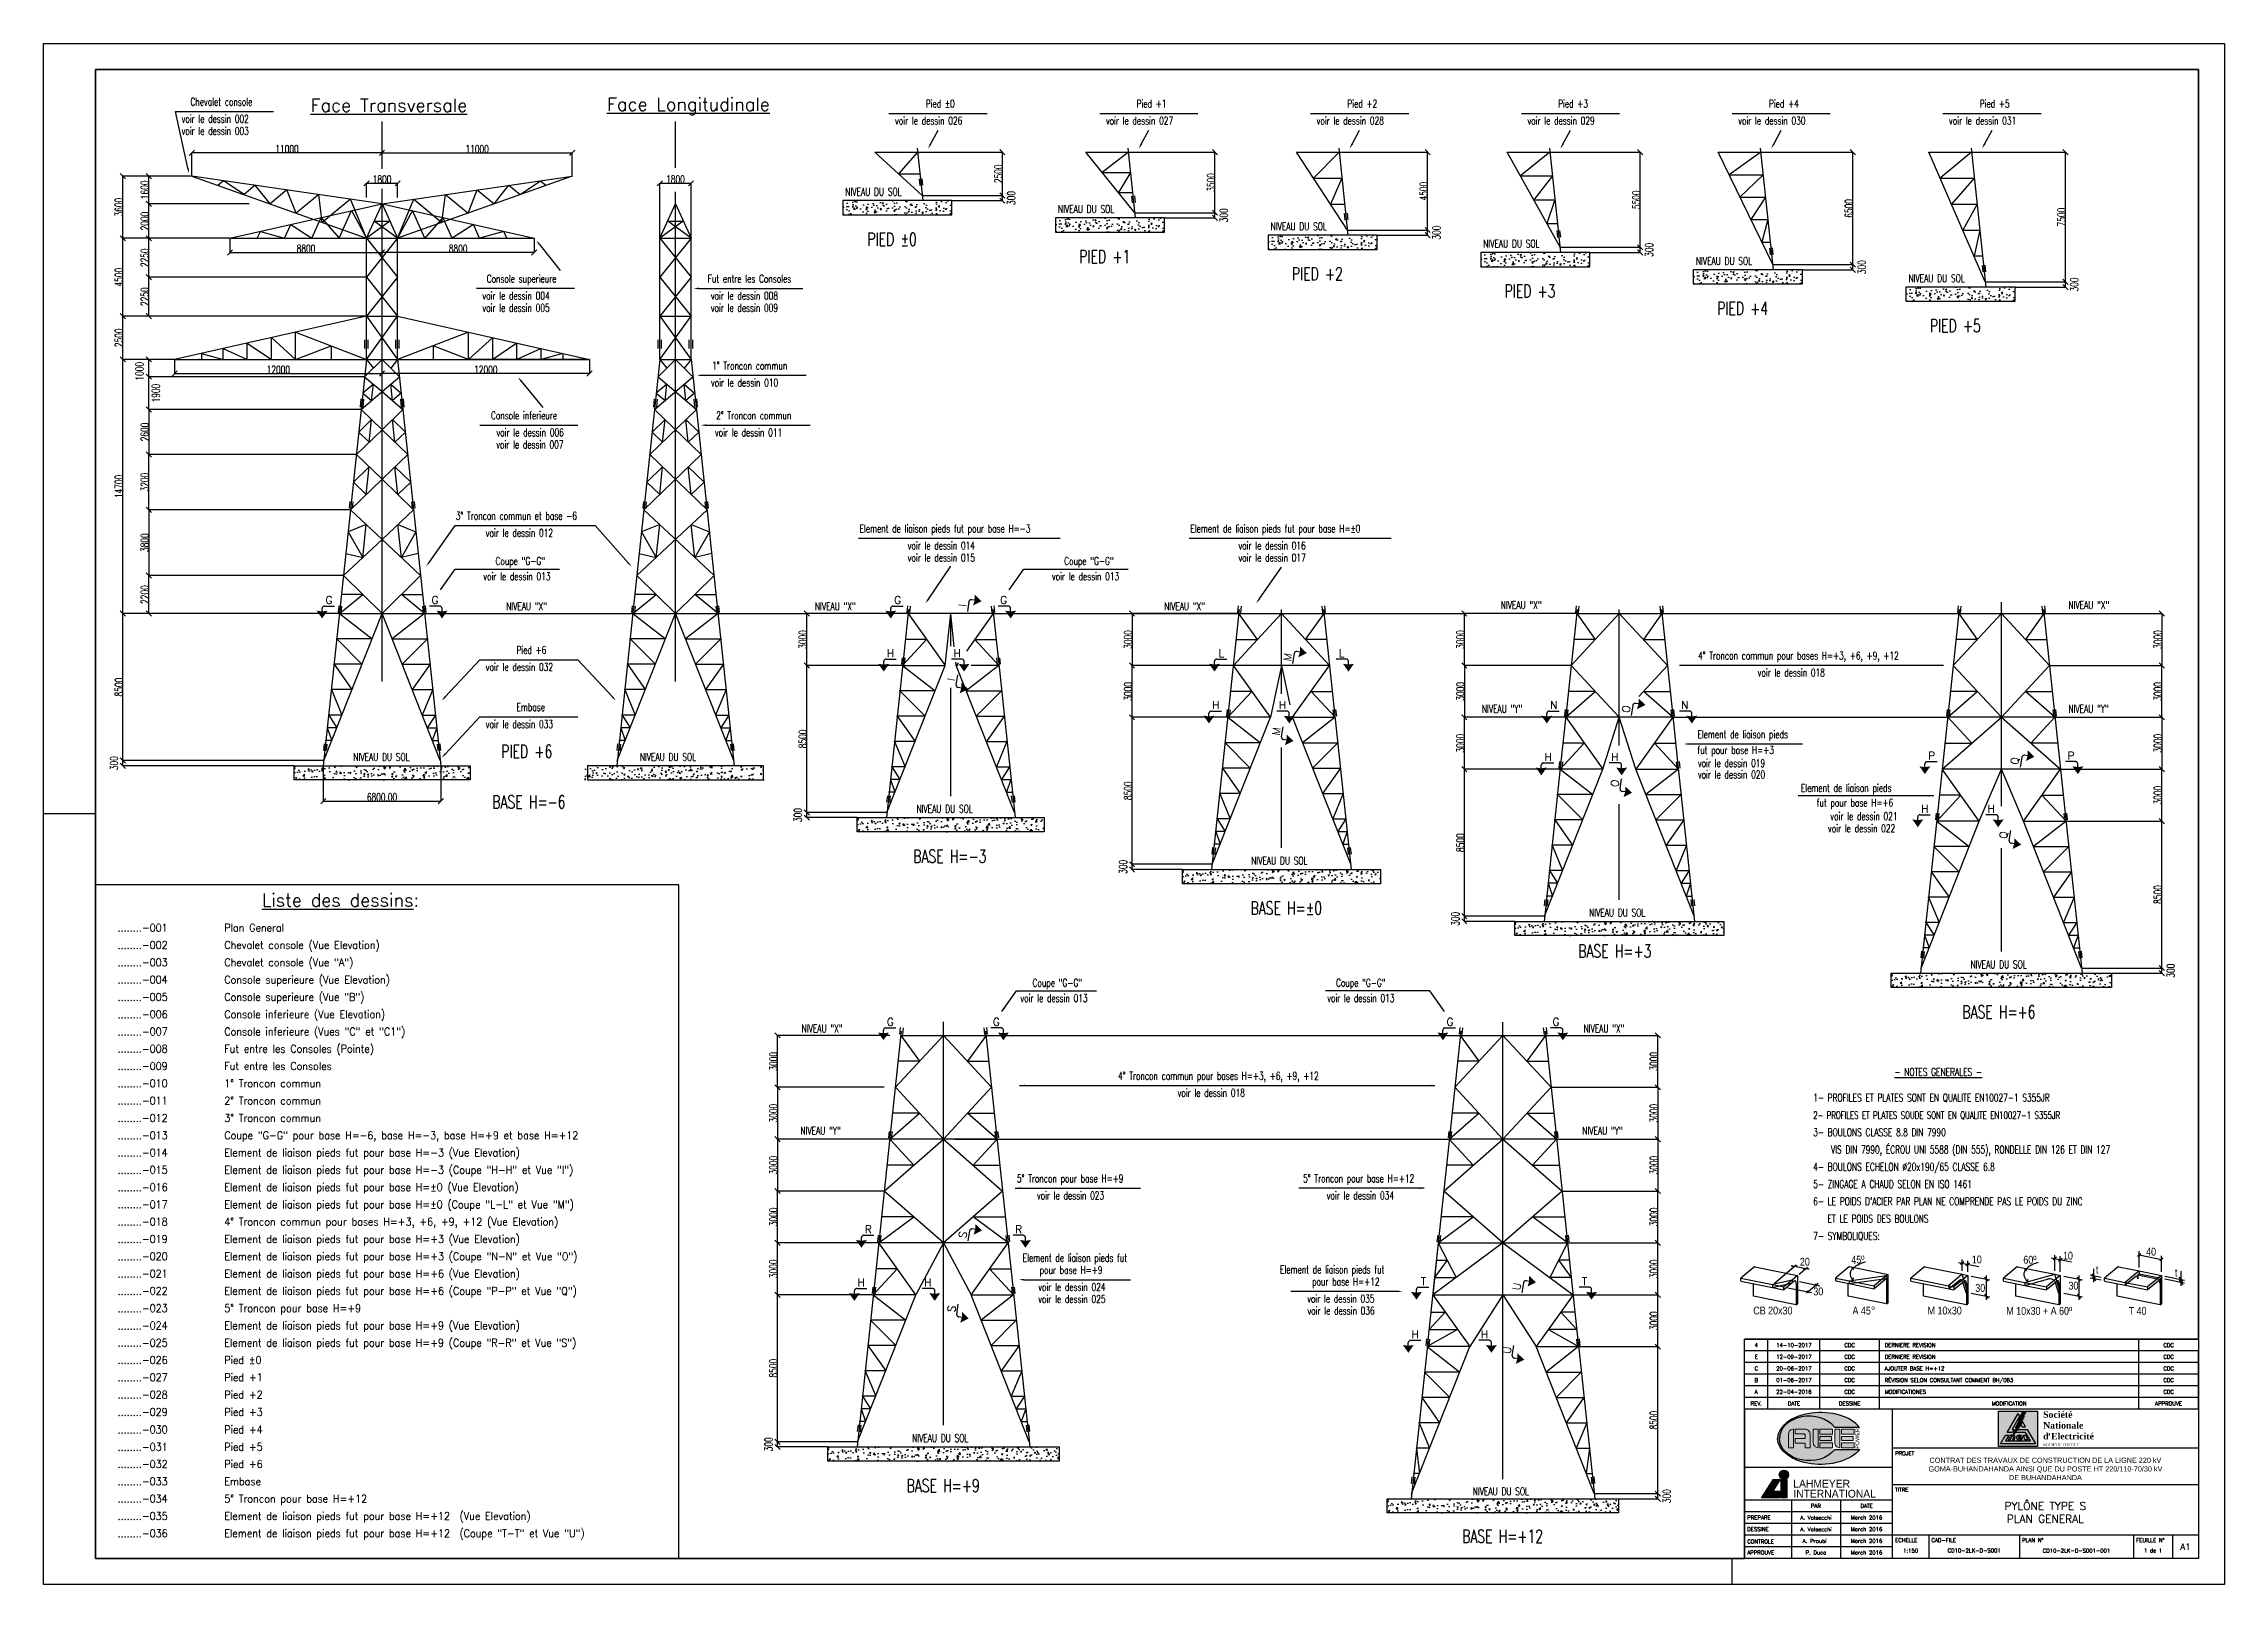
# Paper-space layout 'Layout1' of a CAD drawing. Header units: metres, sheet in millimetres. Extents: x 428 to 1269, y -5 to 589.
# The model-space entities are those that its viewports show. They can reach past a viewport. Long polylines and large blocks are cut down to what shows.
import ezdxf
from ezdxf.enums import TextEntityAlignment as Align

# ---------------------------------------------------------------- set-up
doc = ezdxf.new("R2010")
doc.units = ezdxf.units.M
doc.header["$LTSCALE"] = 1500
for name, pattern in [('DASHDOT', [1, 0.5, -0.25, 0, -0.25]), ('HIDDEN', [0.375, 0.25, -0.125]), ('TRATTEGGIATA', [19.05, 12.7, -6.35]), ('TRATTOPUNTO', [25.4, 12.7, -6.35, 0, -6.35])]:
    doc.linetypes.add(name, pattern=pattern)
for name, color, linetype in [('035B', 7, 'Continuous'), ('20', 7, 'Continuous'), ('25', 7, 'Continuous'), ('ASSI', 3, 'Continuous'), ('LM', 7, 'Continuous'), ('LS', 7, 'Continuous'), ('LSP', 1, 'Continuous'), ('MZ', 6, 'DASHDOT'), ('QT_MPR', 7, 'Continuous'), ('QUOTE', 2, 'Continuous'), ('REDUNDANT', 6, 'TRATTEGGIATA'), ('SELLO', 7, 'Continuous'), ('SELLO-MODIFI', 7, 'Continuous'), ('TXT1', 7, 'Continuous')]:
    doc.layers.add(name, color=color, linetype=linetype)
doc.styles.add('1', font='romans', dxfattribs={"width": 0.7, "height": 45})
doc.styles.add('ARIAL', font='arial.ttf')
doc.styles.add('MONO', font='romans.shx', dxfattribs={"width": 0.7})
doc.styles.add('RD', font='ROMAND8.SHX', dxfattribs={"width": 0.7})
doc.styles.add('ROMANS', font='romans.shx', dxfattribs={"height": 2.5})
doc.styles.add('RS', font='ROMANS8.shx', dxfattribs={"width": 0.7})
doc.styles.add('SWIS', font='swissl.ttf')
doc.styles.add('TIMES', font='times.ttf')
doc.styles.add('TIMESNEGRITA', font='timesbd.ttf')
doc.styles.add('txt', font='')
doc.styles.get('txt').set_extended_font_data('Arial Narrow')
doc.dimstyles.new('TRATTO', dxfattribs={"dimscale": 0, "dimtxt": 450, "dimasz": 300, "dimexe": 0, "dimexo": 0.06, "dimgap": 5, "dimtad": 1, "dimzin": 0, "dimdsep": 46, "dimtxsty": 'RS', "dimblk1": 'OBLIQUE', "dimblk2": 'OBLIQUE', "dimsah": 1, "dimcen": 0.09, "dimclrd": 2, "dimclre": 2, "dimclrt": 7, "dimadec": 0, "dimazin": 0, "dimtfac": 1, "dimtix": 1, "dimtmove": 2, "dimatfit": 3, "dimfxl": 1, "dimtolj": 1, "dimtzin": 0, "dimarcsym": 0})
pattern_1 = [(50, (-334488.94, -24536.5), (806.9297, -70.5972), [84.3763, -928.1388]), (355, (-334488.94, -24536.5), (-156.0976, 846.2287), [67.501, -742.511]), (100.4514, (-334421.7, -24542.4), (650.8327, 775.631), [71.7088, -788.7966]), (46.1842, (-334488.9, -24311.5), (1200.664, -186.2117), [126.5644, -1392.208]), (96.6356, (-334388.9, -24327), (1051.511, 1095.899), [107.563, -1183.1947]), (351.1842, (-334489, -24311.5), (1051.5103, 1095.8997), [101.2515, -1113.7665]), (21, (-334376.44, -24367.75), (671.5304, -452.953), [84.3763, -928.1388]), (326, (-334376.4, -24367.75), (273.7338, 815.8059), [67.501, -742.511]), (71.4514, (-334320.5, -24405.5), (945.2645, 362.8522), [71.7088, -788.7966]), (37.5, (-334488.94, -24536.5), (13.68004, 374.51114), [0, -733.5109, 0, -753.7612, 0, -745.32355]), (7.5, (-334488.94, -24536.5), (295.9576, 443.71976), [0, -429.75637, 0, -716.63563, 0, -284.0667]), (327.5, (-334739.82, -24536.5), (600.55915, -25.3746), [0, -281.2542, 0, -877.513, 0, -1164.39227]), (317.5, (-334852.3, -24536.5), (656.0942, 112.6198), [0, -365.6304, 0, -582.75864, 0, -826.8873])]

psp = doc.layouts.get("Layout1")

# ---------------------------------------------------------------- texts
at = {"layer": 'SELLO', "color": 2, "style": 'ROMANS'}
for s, height, p in [('REV.', 1.5, (1088.6, 64.81)), ('DATE', 1.5, (1103.1, 64.81)), ('DESSINE', 1.5, (1124.6, 64.81)), ('MODIFICATION', 1.5, (1186.1, 64.81)), ('APPROUVE', 1.5, (1247.6, 64.81)), ('PAR', 1.5, (1111.6, 25.31)), ('DATE', 1.5, (1131.1, 25.31)), ('A. Valsecchi', 1.5, (1111.6, 20.81)), ('A. Valsecchi', 1.5, (1111.6, 16.31)), ('March 2016', 1.5, (1131.1, 20.81)), ('March 2016', 1.5, (1131.1, 16.31)), ('A. Proubi ', 1.5, (1111.6, 11.81)), ('March 2016', 1.5, (1131.1, 11.81)), ('A1', 2.5, (1254.1, 9.56)), ('P. Duca', 1.5, (1111.6, 7.31)), ('March 2016', 1.5, (1131.1, 7.31))]:
    psp.add_text(s, height=height, dxfattribs=at).set_placement(p, align=Align.MIDDLE)
for s, p in [('PROJET', (1142.1, 45.56)), ('TITRE', (1142.1, 31.56)), ('PREPARE', (1085.1, 20.81)), ('DESSINE', (1085.1, 16.31)), ('CONTROLE', (1085.1, 11.56)), ('ECHELLE', (1142.1, 12.06)), ('CAD-FILE', (1156.1, 12.06)), ('PLAN N%%D', (1191.1, 12.06)), ('FEUILLE N%%D', (1235.1, 12.06)), ('APPROUVE', (1085.1, 7.31))]:
    psp.add_text(s, height=1.5, dxfattribs=at).set_placement(p, align=Align.MIDDLE_LEFT)
for s, p in [('1:150', (1148.1, 7.3)), ('CD10-2LK-D-S001', (1172.6, 7.37)), ('1 de 1', (1241.6, 7.37))]:
    psp.add_text(s, height=1.5, dxfattribs=at).set_placement(p, align=Align.CENTER)
at = {"layer": 'SELLO', "color": 3, "style": 'ROMANS'}
psp.add_text('CD10-2LK-D-S001-001', height=1.5, dxfattribs=at).set_placement((1212.1, 7.3), align=Align.CENTER)
at = {"layer": 'SELLO', "attachment_point": 5}
for s, insert, char_height, style in [('{\\C2;CONTRAT DES TRAVAUX DE CONSTRUCTION DE LA LIGNE 220 kV GOMA-BUHANDAHANDA AINSI QUE DU POSTE HT 220/110-70/30 kV\\PDE BUHANDAHANDA}', (1200.1, 39.56), 2, 'ARIAL'), ('{\\C4;PYLÔNE TYPE S\\P\\C3;PLAN GENERAL}', (1200.1, 22.81), 3, 'ROMANS')]:
    psp.add_mtext_dynamic_manual_height_columns(s, width=118, gutter_width=12.5, heights=[0], dxfattribs=dict(at, insert=insert, char_height=char_height, style=style))
at = {"layer": 'SELLO-MODIFI', "color": 2, "style": 'ROMANS'}
for s, p in [('4', (1088.6, 87.31)), ('14-10-2017', (1103.1, 87.31)), ('CDC', (1124.6, 87.31)), ('CDC', (1247.6, 87.31)), ('C', (1088.6, 78.31)), ('E', (1088.6, 82.81)), ('20-06-2017', (1103.1, 78.31)), ('12-09-2017', (1103.1, 82.81)), ('CDC', (1124.6, 82.81)), ('CDC', (1124.6, 78.31)), ('CDC', (1247.6, 82.81)), ('CDC', (1247.6, 78.31)), ('A', (1088.6, 69.31)), ('B', (1088.6, 73.81)), ('01-06-2017', (1103.1, 73.81)), ('22-04-2016', (1103.1, 69.31)), ('CDC', (1124.6, 73.81)), ('CDC', (1124.6, 69.31)), ('CDC', (1247.6, 73.81)), ('CDC', (1247.6, 69.31))]:
    psp.add_text(s, height=1.5, dxfattribs=at).set_placement(p, align=Align.MIDDLE)
for s, p in [('DERNIERE REVISION', (1138.1, 87.31)), ('AJOUTER BASE H=+12', (1138.1, 78.31)), ('DERNIERE REVISION', (1138.1, 82.81)), ('RÉVISION SELON CONSULTANT COMMENT BH/083', (1138.1, 73.81)), ('MODIFICATIONES ', (1138.1, 69.31))]:
    psp.add_text(s, height=1.5, dxfattribs=at).set_placement(p, align=Align.MIDDLE_LEFT)

msp = doc.modelspace()

# ---------------------------------------------------------------- texts
at = {"layer": '035B', "style": 'MONO', "width": 0.9}
for s, p in [('........-001', (5041.558, 37445.461)), ('Plan General', (11202.395, 37445.461)), ('........-002', (5041.558, 36445.461)), ('........-003', (5041.558, 35445.461)), ('Chevalet console (Vue Elevation)', (11202.395, 36445.461)), ('Chevalet console (Vue "A")', (11202.395, 35445.461)), ('........-004', (5041.558, 34445.461)), ('Console superieure (Vue Elevation)', (11202.395, 34445.461)), ('........-005', (5041.558, 33445.461)), ('Console superieure (Vue "B")', (11202.395, 33445.461)), ('........-006', (5041.558, 32445.461)), ('Console inferieure (Vue Elevation)', (11202.395, 32445.461)), ('........-007', (5041.558, 31445.461)), ('........-008', (5041.558, 30445.461)), ('Console inferieure (Vues "C" et "C1")', (11202.395, 31445.461)), ('Fut entre les Consoles (Pointe)', (11202.395, 30445.461)), ('........-009', (5041.558, 29445.461)), ('Fut entre les Consoles', (11202.395, 29445.461)), ('........-010', (5041.558, 28445.461)), ('1° Troncon commun', (11202.395, 28445.461)), ('........-011', (5041.558, 27445.461)), ('2° Troncon commun', (11202.395, 27445.461)), ('........-012', (5041.558, 26445.461)), ('........-013', (5041.558, 25445.461)), ('3° Troncon commun ', (11202.395, 26445.461)), ('Coupe "G-G" pour base H=-6, base H=-3, base H=+9 et base H=+12', (11202.395, 25445.461)), ('........-014', (5041.558, 24445.461)), ('Element de liaison pieds fut pour base H=-3 (Vue Elevation)', (11202.395, 24445.461)), ('........-015', (5041.558, 23445.461)), ('Element de liaison pieds fut pour base H=-3 (Coupe "H-H" et Vue "I")', (11202.395, 23445.461)), ('........-016', (5041.558, 22445.461)), ('Element de liaison pieds fut pour base H=%%P0 (Vue Elevation)', (11202.395, 22445.461)), ('Element de liaison pieds fut pour base H=%%P0 (Coupe "L-L" et Vue "M")', (11202.395, 21445.461)), ('........-017', (5041.558, 21445.461)), ('........-018', (5041.558, 20445.461)), ('4° Troncon commun pour bases H=+3, +6, +9, +12 (Vue Elevation)', (11202.395, 20445.461)), ('........-019', (5041.558, 19445.461)), ('Element de liaison pieds fut pour base H=+3 (Vue Elevation)', (11202.395, 19445.461)), ('........-020', (5041.558, 18445.461)), ('Element de liaison pieds fut pour base H=+3 (Coupe "N-N" et Vue "O")', (11202.395, 18445.461)), ('........-021', (5041.558, 17445.461)), ('........-022', (5041.558, 16445.461)), ('Element de liaison pieds fut pour base H=+6 (Vue Elevation)', (11202.395, 17445.461)), ('Element de liaison pieds fut pour base H=+6 (Coupe "P-P" et Vue "Q")', (11202.395, 16445.461)), ('........-023', (5041.558, 15445.461)), ('5° Troncon pour base H=+9', (11202.395, 15445.461)), ('........-024', (5041.558, 14445.461)), ('Element de liaison pieds fut pour base H=+9 (Vue Elevation)', (11202.395, 14445.461)), ('........-025', (5041.558, 13445.461)), ('Element de liaison pieds fut pour base H=+9 (Coupe "R-R" et Vue "S")', (11202.395, 13445.461)), ('........-026', (5041.558, 12445.461)), ('........-027', (5041.558, 11445.461)), ('Pied %%P0', (11202.395, 12445.461)), ('Pied +1', (11202.395, 11445.461)), ('........-028', (5041.558, 10445.461)), ('Pied +2', (11202.395, 10445.461)), ('........-029', (5041.558, 9445.461)), ('Pied +3', (11202.395, 9445.461)), ('........-030', (5041.558, 8429.178)), ('Pied +4', (11202.395, 8429.178)), ('........-031', (5041.558, 7429.178)), ('........-032', (5041.558, 6429.178)), ('Pied +5', (11202.395, 7429.178)), ('Pied +6', (11202.395, 6429.178)), ('........-033', (5041.558, 5429.178)), ('Embase', (11202.395, 5429.178)), ('........-034', (5041.558, 4429.178)), ('5° Troncon pour base H=+12', (11202.395, 4429.178)), ('........-035', (5041.558, 3429.178)), ('Element de liaison pieds fut pour base H=+12  (Vue Elevation) ', (11202.395, 3429.178)), ('........-036', (5041.558, 2429.178)), ('Element de liaison pieds fut pour base H=+12  (Coupe "T-T" et Vue "U") ', (11202.395, 2429.178))]:
    msp.add_text(s, height=450, dxfattribs=at).set_placement(p, align=Align.TOP_LEFT)
at = {"layer": '20', "color": 7, "linetype": 'Continuous', "style": 'txt'}
for s, p in [('20', (102631.93, 18133.052)), ('10', (112577.659, 18262.472)), ('10', (117851.931, 18482.432)), ('40', (122660.326, 18715.532)), ('30', (103412.05, 16414.052)), ('30', (112778.179, 16618.892))]:
    msp.add_text(s, height=450, dxfattribs=at).set_placement(p, align=Align.TOP_CENTER)
at = {"layer": '20', "color": 0, "linetype": 'Continuous', "style": 'txt'}
for s, rotation, p in [('45%%186', 1.03278056, (105695.396, 18253.967)), ('A 45°', 0.01155278, (106045.834, 15309.077))]:
    msp.add_text(s, height=450, rotation=rotation, dxfattribs=at).set_placement(p, align=Align.TOP_CENTER)
at = {"layer": '20', "color": 7, "linetype": 'Continuous', "style": 'txt'}
for s, rotation, p in [('60%%186', 0.13518611, (115650.548, 18247.278)), ('CB 20x30', 0.01155278, (100781.079, 15310.875)), ('M 10x30', 0.01155278, (110719.608, 15309.077)), ('M 10x30 + A 60º', 0.01155278, (116191.88, 15291.303)), ('T 40', 0.01155278, (121879.395, 15290.096))]:
    msp.add_text(s, height=450, rotation=rotation, dxfattribs=at).set_placement(p, align=Align.TOP_CENTER)
for s, p in [('30', (117881.451, 16523.492)), ('t', (119470.006, 17453.012)), ('t', (124039.126, 17282.012))]:
    msp.add_text(s, height=450, dxfattribs=at).set_placement(p, align=Align.MIDDLE_LEFT)
at = {"layer": 'LS', "style": 'RS', "width": 0.7}
for s, p in [('Chevalet console', (9245.483, 84760.636)), ('Pied %%P0', (51780.497, 84653.565)), ('Pied +1', (63974.116, 84653.565)), ('Pied +2', (76167.735, 84653.565)), ('Pied +3', (88361.354, 84653.565)), ('Pied +4', (100554.973, 84653.565)), ('Pied +5', (112748.591, 84653.565)), ('voir le dessin 002', (8731.718, 83776.854)), ('voir le dessin 003', (8731.718, 83076.854)), ('voir le dessin 026', (50005.296, 83669.784)), ('voir le dessin 027', (62198.915, 83669.784)), ('voir le dessin 028', (74392.534, 83669.784)), ('voir le dessin 029', (86586.152, 83669.784)), ('voir le dessin 030', (98779.771, 83669.784)), ('voir le dessin 031', (110973.39, 83669.784)), ('Console superieure', (26381.449, 74529.577)), ('Fut entre les Consoles', (39165.804, 74529.577)), ('voir le dessin 004', (26135.078, 73545.796)), ('voir le dessin 005', (26135.078, 72845.796)), ('voir le dessin 008', (39345.371, 73545.796)), ('voir le dessin 009', (39345.371, 72845.796)), ('1° Troncon commun', (39421.265, 69505.495)), ('voir le dessin 010', (39351.95, 68521.714)), ('Console inferieure', (26628.626, 66623.068)), ('2° Troncon commun', (39655.925, 66623.068)), ('voir le dessin 006', (26949.589, 65639.286)), ('voir le dessin 011', (39586.609, 65639.286)), ('voir le dessin 007', (26934.589, 64939.286)), ('3° Troncon commun et base -6', (24595.936, 60816.221)), ('voir le dessin 012', (26329.107, 59832.44)), ('Element de liaison pieds fut pour base H=-3', (47953.48, 60080.545)), ('voir le dessin 014', (50737.333, 59096.764)), ('Element de liaison pieds fut pour base H=%%P0', (67086.372, 60080.545)), ('voir le dessin 016', (69870.225, 59096.764)), ('Coupe "G-G"', (26892.016, 58205.234)), ('voir le dessin 015', (50737.333, 58396.764)), ('Coupe "G-G"', (59786.241, 58205.234)), ('voir le dessin 017', (69870.225, 58396.764)), ('voir le dessin 013', (26187.081, 57319.336)), ('voir le dessin 013', (59081.306, 57319.336)), ('Pied +6', (28104.308, 53061.026)), ('4° Troncon commun pour bases H=+3, +6, +9, +12', (96455.936, 52735.739)), ('voir le dessin 032', (26329.107, 52077.244)), ('voir le dessin 018', (99904.52, 51751.957)), ('voir le dessin 033', (26329.107, 48770.438)), ('Embase', (28104.308, 49754.219)), ('Element de liaison pieds', (96417.14, 48184.351)), ('fut pour base H=+3', (96417.14, 47273.522)), ('voir le dessin 019', (96444.083, 46517.019)), ('voir le dessin 020', (96444.083, 45857.613)), ('Element de liaison pieds', (102401.281, 45083.612)), ('fut pour base H=+6', (103316.281, 44231.662)), ('voir le dessin 022', (103973.279, 42747.677)), ('voir le dessin 021', (104108.279, 43447.677)), ('Coupe "G-G"', (57959.028, 33812.708)), ('Coupe "G-G"', (75513.889, 33812.708)), ('voir le dessin 013', (57254.093, 32926.81)), ('voir le dessin 013', (75003.824, 32926.81)), ('4° Troncon commun pour bases H=+3, +6, +9, +12', (62900.238, 28433.038)), ('voir le dessin 018', (66348.821, 27449.257)), ('5° Troncon pour base H=+9', (57055.383, 22497.553)), ('5° Troncon pour base H=+12', (73610.014, 22497.553)), ('voir le dessin 023', (58209.372, 21513.771)), ('voir le dessin 034', (74976.025, 21513.771)), ('Element de liaison pieds fut', (57388.465, 17905.356)), ('Element de liaison pieds fut', (72272.942, 17232.288)), ('voir le dessin 024', (58290.441, 16221.575)), ('pour base H=+9', (58366.765, 17205.356)), ('pour base H=+12', (74129.642, 16532.288)), ('voir le dessin 025', (58290.441, 15524.434)), ('voir le dessin 035', (73845.967, 15548.506)), ('voir le dessin 036', (73860.967, 14851.365))]:
    msp.add_text(s, height=450, dxfattribs=at).set_placement(p)
at = {"layer": 'LS', "color": 3, "style": 'RD'}
for s, height, p in [('%%UFace Transversale', 750, (20717.799, 84789.699)), ('%%UFace Longitudinale', 750, (38046.139, 84739.966)), ('G', 450, (17262.124, 56170.407)), ('G', 450, (23394.575, 56170.407)), ('G', 450, (50156.349, 56170.407)), ('G', 450, (56288.8, 56170.407)), ('H', 450, (49749.106, 53098.57)), ('H', 450, (53593.915, 53098.57)), ('L', 450, (68881.998, 53098.57)), ('L', 450, (75828.934, 53098.57)), ('H', 450, (68562.849, 50098.57)), ('H', 450, (72407.658, 50098.57)), ('N', 450, (88107.351, 50098.57)), ('N', 450, (95692.585, 50098.57)), ('H', 450, (87788.202, 47098.57)), ('H', 450, (91633.011, 47098.57)), ('P', 450, (109975.263, 47170.407)), ('P', 450, (118022.608, 47170.407)), ('H', 450, (109568.02, 44098.57)), ('H', 450, (113412.829, 44098.57)), ('G', 450, (49736.304, 31777.881)), ('G', 450, (55868.756, 31777.881)), ('G', 450, (82098.921, 31777.881)), ('G', 450, (88231.372, 31777.881)), ('R', 450, (48459.708, 19777.881)), ('R', 450, (57145.352, 19777.881)), ('H', 450, (48052.466, 16706.044)), ('H', 450, (51897.275, 16706.044)), ('T', 450, (80567.425, 16777.835)), ('T', 450, (89891.376, 16777.835)), ('H', 450, (80095.929, 13705.813)), ('H', 450, (84099.755, 13705.813))]:
    msp.add_text(s, height=height, dxfattribs=at).set_placement(p, align=Align.MIDDLE)
at = {"layer": 'LS', "color": 7, "style": 'RS', "width": 0.7}
for p in [(47128.59, 79555.689), (59428.592, 78555.689), (71728.594, 77555.689), (84028.595, 76555.689), (96328.597, 75555.689), (108628.599, 74555.689), (18668.818, 46874.372), (35239.878, 46874.372), (51243.894, 43874.372), (70607.882, 40874.372), (90152.384, 37874.372), (112212.791, 34874.372), (50990.225, 7481.846), (83423.116, 4402.007)]:
    msp.add_text('NIVEAU DU SOL', height=450, dxfattribs=at).set_placement(p)
at = {"layer": 'LS', "color": 3, "style": 'RD'}
for s, p in [('I', (53896.083, 55868.121)), ('M', (72709.826, 52868.121)), ('I', (53244.003, 51578.67)), ('O', (92299.418, 49868.121)), ('M', (72057.746, 48578.67)), ('Q', (114804.645, 46868.121)), ('O', (91647.338, 45578.67)), ('Q', (114152.565, 42578.67)), ('S', (53927.388, 19475.595)), ('U', (85970.851, 16475.364)), ('S', (53275.309, 15186.144)), ('U', (85411.33, 12794.776))]:
    msp.add_text(s, height=450, rotation=81.35611246, dxfattribs=at).set_placement(p, align=Align.MIDDLE)
msp.add_text('%%UListe des dessins%%U:', height=750, dxfattribs=at).set_placement((13373.979, 38443.678))
at = {"layer": 'LS', "color": 3, "char_height": 750, "attachment_point": 5, "style": 'RD'}
for s, insert in [('PIED %%P0 ', (49832.587, 77037.315)), ('PIED +1', (62132.589, 76037.315)), ('PIED +2 ', (74432.591, 75037.315)), ('PIED +3', (86732.593, 74037.315)), ('PIED +4', (99032.594, 73037.315)), ('PIED +5', (111332.596, 72037.315)), ('PIED +6 ', (28698.927, 47418.168)), ('BASE H=-6', (28821.903, 44499.534)), ('BASE H=-3', (53171.788, 41355.998)), ('BASE H=%%P0', (72635.883, 38355.998)), ('BASE H=+3', (91639.343, 35871.502)), ('BASE H=+6', (113857.266, 32355.998)), ('BASE H=+9', (52783.918, 4963.472)), ('BASE H=+12', (85146.534, 2034.908))]:
    msp.add_mtext(s, dxfattribs=dict(at, insert=insert))
at = {"layer": 'QT_MPR', "color": 7, "style": 'RS', "width": 0.7}
for s, p in [('NIVEAU "X"', (27508.85, 55586.57)), ('NIVEAU "X"', (45367.105, 55586.57)), ('NIVEAU "X"', (65570.454, 55586.57)), ('NIVEAU "X"', (85041.87, 55655.806)), ('NIVEAU "X"', (117879.942, 55655.806)), ('NIVEAU "Y"', (83951.341, 49655.806)), ('NIVEAU "Y"', (117877.521, 49655.806)), ('NIVEAU "X"', (44602.818, 31170.442)), ('NIVEAU "X"', (89831.256, 31170.442)), ('NIVEAU "Y"', (44530.837, 25263.28)), ('NIVEAU "Y"', (89759.274, 25263.28))]:
    msp.add_text(s, height=450, dxfattribs=at).set_placement(p)
at = {"layer": 'TXT1', "style": '1', "width": 0.7}
for s, height, p in [('%%U- NOTES GENERALES -', 450.00267, (107818.4, 28654.604)), ('2- PROFILES ET PLATES SOUDE SONT EN QUALITE EN10027-1 S355JR', 420.00249, (103116.25, 26170.367)), ('1- PROFILES ET PLATES SONT EN QUALITE EN10027-1 S355JR', 450.00267, (103116.25, 27170.367)), ('3- BOULONS CLASSE 8.8 DIN 7990', 450.00267, (103116.25, 25170.367)), ('VIS DIN 7990, ÉCROU UNI 5588 (DIN 555), RONDELLE DIN 126 ET DIN 127', 450.00267, (104141.424, 24170.42)), ('4- BOULONS ECHELON %%C20x190/65 CLASSE 6.8 ', 450.00267, (103116.25, 23170.367)), ('5- ZINGAGE A CHAUD SELON EN ISO 1461', 450.00267, (103116.25, 22170.367)), ("6- LE POIDS D'ACIER PAR PLAN NE COMPRENDE PAS LE POIDS DU ZINC", 450.00267, (103116.25, 21170.367)), ('  ET LE POIDS DES BOULONS', 450.00267, (103511.384, 20170.583)), ('7- SYMBOLIQUES:', 450.00267, (103116.25, 19170.367))]:
    msp.add_text(s, height=height, dxfattribs=at).set_placement(p)

# ---------------------------------------------------------------- blocks, each defined once
blk = doc.blocks.new('LOGO SNEL')
at = {"layer": 'SELLO'}
h = blk.add_hatch(color=170, dxfattribs=at)
h.paths.add_polyline_path([(-3.08, 6.8), (-18.08, 6.8), (-18.08, -6.8), (-3.08, -6.8)])
h.paths.add_polyline_path([(-7.65, 0.74), (-8.92, 0.74), (-9.49, 1.73), (-8.86, 2.83)], flags=16)
h.paths.add_polyline_path([(-8.27, 4.7), (-10.07, 1.41), (-9.68, 1.41), (-10.97, -0.35), (-7.02, -0.35), (-3.86, -5.82), (-17.3, -5.82), (-15.41, -2.54), (-14.14, -2.54), (-15.41, -4.72), (-5.76, -4.72), (-7.65, -1.44), (-11.77, -1.44), (-12.42, -2.33), (-11.14, 0.17), (-11.49, 0.35), (-10.07, 3.14), (-10.42, 3.31), (-8.86, 6.38), (-7.61, 6.48), (-8.59, 4.7)], flags=16)
h.paths.add_polyline_path([(-9.95, 4.72), (-12.88, -0.35), (-12.1, -0.35), (-12.73, -1.44), (-14.78, -1.44), (-10.58, 5.82)], flags=16)
h.paths.add_polyline_path([(-7.7, -2.54), (-6.81, -4.26), (-7.9, -4.26), (-8.53, -2.54)], flags=16)
h.paths.add_polyline_path([(-9.03, -2.9), (-8.93, -3.09), (-8.86, -3.32), (-8.85, -3.52), (-10.41, -3.52), (-10.38, -3.67), (-10.3, -3.76), (-10.29, -3.77), (-10.2, -3.81), (-10.08, -3.83), (-9.99, -3.84), (-9.86, -3.83), (-9.77, -3.8), (-9.67, -3.74), (-9.65, -3.71), (-8.86, -3.71), (-8.93, -3.87), (-9.08, -4.03), (-9.28, -4.14), (-9.49, -4.2), (-9.66, -4.23), (-9.86, -4.25), (-10.11, -4.26), (-10.37, -4.23), (-10.59, -4.18), (-10.79, -4.09), (-10.93, -3.99), (-11.07, -3.83), (-11.15, -3.62), (-11.17, -3.41), (-11.16, -3.21), (-11.09, -3), (-10.99, -2.87), (-10.89, -2.77), (-10.75, -2.68), (-10.55, -2.6), (-10.31, -2.55), (-10.07, -2.54), (-9.82, -2.54), (-9.57, -2.58), (-9.36, -2.66), (-9.18, -2.76)], flags=16)
h.paths.add_polyline_path([(-9.62, -3.12), (-9.59, -3.23), (-10.45, -3.23), (-10.38, -3.1), (-10.27, -3), (-10.12, -2.96), (-9.95, -2.95), (-9.73, -2.99)], flags=0)
h.paths.add_polyline_path([(-12.73, -2.84), (-12.72, -2.84, -0.53324), (-12.35, -3.38), (-12.71, -4.26), (-11.93, -4.26), (-11.72, -3.03, 0.387199), (-12, -2.58, 0.188481), (-12.93, -2.68), (-12.87, -2.54), (-13.47, -2.54), (-14.36, -4.26), (-13.57, -4.26), (-13.09, -3.08, -0.304428)], flags=16)
h = blk.add_hatch(color=50, dxfattribs=at)
h.paths.add_polyline_path([(-14.78, -1.44), (-12.73, -1.44), (-12.1, -0.35), (-12.88, -0.35), (-9.95, 4.72), (-10.58, 5.82)])
h.paths.add_polyline_path([(-8.86, 2.83), (-9.49, 1.73), (-8.92, 0.74), (-7.65, 0.74)])
h.paths.add_polyline_path([(-10.97, -0.35), (-11.77, -1.44), (-7.65, -1.44), (-5.76, -4.72), (-15.41, -4.72), (-14.14, -2.54), (-15.41, -2.54), (-17.3, -5.82), (-3.86, -5.82), (-7.02, -0.35)])
h.paths.add_polyline_path([(-7.7, -2.54), (-8.53, -2.54), (-7.9, -4.26), (-6.81, -4.26)], flags=17)
h.paths.add_polyline_path([(-8.95, -3.05), (-9.01, -2.95), (-9.07, -2.87), (-9.15, -2.79), (-9.23, -2.73), (-9.31, -2.68), (-9.41, -2.64), (-9.52, -2.6), (-9.63, -2.57), (-9.76, -2.55), (-9.89, -2.54), (-10.03, -2.54), (-10.11, -2.54), (-10.24, -2.55), (-10.37, -2.56), (-10.49, -2.59), (-10.6, -2.62), (-10.7, -2.66), (-10.79, -2.71), (-10.87, -2.76), (-10.9, -2.79), (-10.99, -2.87), (-11.05, -2.95), (-11.11, -3.05), (-11.14, -3.16), (-11.17, -3.27), (-11.17, -3.4), (-11.17, -3.44), (-11.16, -3.56), (-11.13, -3.67), (-11.09, -3.78), (-11.03, -3.87), (-10.96, -3.96), (-10.87, -4.03), (-10.83, -4.06), (-10.74, -4.11), (-10.64, -4.16), (-10.54, -4.19), (-10.42, -4.22), (-10.3, -4.24), (-10.17, -4.25), (-10.03, -4.26), (-9.92, -4.25), (-9.78, -4.25), (-9.66, -4.23), (-9.54, -4.21), (-9.43, -4.19), (-9.33, -4.15), (-9.24, -4.12), (-9.14, -4.06), (-9.04, -3.99), (-8.97, -3.91), (-8.91, -3.81), (-8.86, -3.71), (-9.62, -3.71), (-9.8, -3.82), (-10.04, -3.84), (-10.27, -3.79), (-10.38, -3.67), (-10.41, -3.52), (-8.85, -3.52), (-8.86, -3.38), (-8.88, -3.26), (-8.91, -3.15)], flags=17)
h.paths.add_polyline_path([(-9.59, -3.23), (-10.45, -3.23), (-10.38, -3.1), (-10.27, -3), (-10.12, -2.96), (-9.95, -2.95), (-9.73, -2.99), (-9.62, -3.12)], flags=16)
h.paths.add_polyline_path([(-12.35, -3.38), (-12.71, -4.26), (-11.93, -4.26), (-11.72, -3.03, 0.387199), (-12, -2.58, 0.188481), (-12.93, -2.68), (-12.87, -2.54), (-13.47, -2.54), (-14.36, -4.26), (-13.57, -4.26), (-13.09, -3.08, -0.304428), (-12.73, -2.84), (-12.72, -2.84, -0.53324)], flags=17)
blk.add_hatch(color=10, dxfattribs=at).paths.add_polyline_path([(-11.14, 0.17), (-11.49, 0.35), (-10.07, 3.14), (-10.42, 3.31), (-8.86, 6.38), (-7.61, 6.48), (-8.59, 4.7), (-8.27, 4.7), (-10.07, 1.41), (-9.68, 1.41), (-12.42, -2.33)])
at = {"layer": 'SELLO', "color": 170}
blk.add_lwpolyline([(-18.08, 6.8), (-3.08, 6.8), (-3.08, -6.8), (-18.08, -6.8)], close=True, dxfattribs=at)
at = {"layer": 'SELLO', "color": 50}
for points in [[(-14.78, -1.44), (-10.58, 5.82), (-9.95, 4.72), (-12.88, -0.35), (-12.1, -0.35), (-12.73, -1.44)], [(-8.92, 0.74), (-7.65, 0.74), (-8.86, 2.83), (-9.49, 1.73)], [(-10.9, -2.79), (-10.99, -2.87), (-11.05, -2.95), (-11.11, -3.05), (-11.14, -3.16), (-11.17, -3.27), (-11.17, -3.4), (-11.17, -3.44), (-11.16, -3.56), (-11.13, -3.67), (-11.09, -3.78), (-11.03, -3.87), (-10.96, -3.96), (-10.87, -4.03), (-10.83, -4.06), (-10.74, -4.11), (-10.64, -4.16), (-10.54, -4.19), (-10.42, -4.22), (-10.3, -4.24), (-10.17, -4.25), (-10.03, -4.26), (-9.92, -4.25), (-9.78, -4.25), (-9.66, -4.23), (-9.54, -4.21), (-9.43, -4.19), (-9.33, -4.15), (-9.24, -4.12), (-9.14, -4.06), (-9.04, -3.99), (-8.97, -3.91), (-8.91, -3.81), (-8.86, -3.71), (-9.65, -3.71), (-9.67, -3.74), (-9.77, -3.8), (-9.86, -3.83), (-9.99, -3.84), (-10.08, -3.83), (-10.2, -3.81), (-10.29, -3.77), (-10.3, -3.76), (-10.38, -3.67), (-10.41, -3.52), (-8.85, -3.52), (-8.86, -3.38), (-8.88, -3.26), (-8.91, -3.15), (-8.95, -3.05), (-9.01, -2.95), (-9.07, -2.87), (-9.15, -2.79), (-9.23, -2.73), (-9.31, -2.68), (-9.41, -2.64), (-9.52, -2.6), (-9.63, -2.57), (-9.76, -2.55), (-9.89, -2.54), (-10.03, -2.54), (-10.11, -2.54), (-10.24, -2.55), (-10.37, -2.56), (-10.49, -2.59), (-10.6, -2.62), (-10.7, -2.66), (-10.79, -2.71), (-10.87, -2.76)], [(-9.99, -2.95), (-10.12, -2.96), (-10.23, -2.99), (-10.29, -3.02), (-10.38, -3.1), (-10.43, -3.2), (-10.44, -3.23), (-9.59, -3.23), (-9.62, -3.12), (-9.7, -3.03), (-9.71, -3.02), (-9.8, -2.97), (-9.92, -2.95)], [(-6.81, -4.26), (-7.9, -4.26), (-8.53, -2.54), (-7.7, -2.54)]]:
    blk.add_lwpolyline(points, close=True, dxfattribs=at)
at = {"layer": 'SELLO', "color": 10}
blk.add_lwpolyline([(-11.14, 0.17), (-11.49, 0.35), (-10.07, 3.14), (-10.42, 3.31), (-8.86, 6.38), (-7.61, 6.48), (-8.59, 4.7), (-8.27, 4.7), (-10.07, 1.41), (-9.68, 1.41), (-12.42, -2.33)], close=True, dxfattribs=at)
at = {"layer": 'SELLO', "color": 50}
blk.add_lwpolyline([(-10.97, -0.35), (-7.02, -0.35), (-3.86, -5.82), (-17.3, -5.82), (-15.41, -2.54), (-14.14, -2.54), (-15.41, -4.72), (-5.76, -4.72), (-7.65, -1.44), (-11.77, -1.44)], dxfattribs=at)
blk.add_lwpolyline([(-12.73, -2.84), (-12.72, -2.84, -0.53324), (-12.35, -3.38), (-12.71, -4.26), (-11.93, -4.26), (-11.72, -3.03, 0.387199), (-12, -2.58, 0.188481), (-12.93, -2.68), (-12.87, -2.54), (-13.47, -2.54), (-14.36, -4.26), (-13.57, -4.26), (-13.09, -3.08, -0.304428)], format="xyb", close=True, dxfattribs=at)
at = {"layer": 'SELLO'}
for s, height, style, p in [('SOCIETE  D ETAT', 1.0938, 'TIMES', (-0.9, -6.16)), (',', 2.5, 'TIMESNEGRITA', (1, -1.03)), (',', 1.09, 'TIMES', (7.74, -5.24))]:
    blk.add_text(s, height=height, dxfattribs=dict(at, style=style)).set_placement(p, align=Align.MIDDLE_LEFT)
at = {"layer": 'SELLO', "insert": (-0.9, 1.28), "char_height": 2.5, "width": 21.0938, "attachment_point": 4, "style": 'TIMESNEGRITA'}
blk.add_mtext('Société\\PNationale\\Pd Electricité', dxfattribs=at)
blk = doc.blocks.new('LOGO LAHMEYER')
at = {"layer": 'SELLO', "true_color": 0x231f20}
h = blk.add_hatch(color=250, dxfattribs=at)
h.dxf.hatch_style = 1
h.paths.add_polyline_path([(-14.55, -5.31), (-12.12, -5.31), (-12.12, 1.57), (-14.55, 1.57)])
h.paths.add_polyline_path([(-14.98, -5.31), (-14.98, -2.89), (-17.59, -2.89), (-14.81, 1.57), (-17.67, 1.57), (-21.98, -5.31)])
at = {"layer": 'SELLO', "true_color": 0xee1c25}
h = blk.add_hatch(color=240, dxfattribs=at)
h.dxf.hatch_style = 1
edge = h.paths.add_edge_path()
edge.add_arc((-13.33, 3.51), 1.8, 0, 360)
at = {"layer": 'SELLO', "color": 250, "true_color": 0x231f20}
for points in [[(-14.98, -5.31), (-14.98, -2.89), (-17.59, -2.89), (-14.81, 1.57), (-17.67, 1.57), (-21.98, -5.31)], [(-14.55, -5.31), (-12.12, -5.31), (-12.12, 1.57), (-14.55, 1.57)]]:
    blk.add_lwpolyline(points, close=True, dxfattribs=at)
at = {"layer": 'SELLO', "color": 240, "true_color": 0xee1c25}
blk.add_circle((-13.33, 3.51), 1.8, dxfattribs=at)
at = {"layer": 'SELLO', "color": 250, "true_color": 0x231f20, "style": 'ARIAL', "width": 0.95}
blk.add_text('LAHMEYER', height=3, dxfattribs=at).set_placement((-9.74, 1.57), align=Align.TOP_LEFT)
blk.add_text('INTERNATIONAL', height=3, dxfattribs=at).set_placement((-9.74, -6.2), align=Align.BOTTOM_LEFT)
blk = doc.blocks.new('LOGO AEE')
at = {"layer": 'SELLO', "true_color": 0x2e4894}
h = blk.add_hatch(color=167, dxfattribs=at)
h.dxf.hatch_style = 1
edge = h.paths.add_edge_path()
edge.add_ellipse((0.8, 0), major_axis=(-16.61, 0), ratio=0.602151, start_angle=205.37693, end_angle=360)
edge.add_ellipse((0.8, 0), major_axis=(-16.61, 0), ratio=0.602151, start_angle=0, end_angle=154.62307)
edge.add_line((15.81, -4.29), (6.23, -4.29))
edge.add_ellipse((-3.66, 0), major_axis=(-11.43, 0), ratio=0.75, start_angle=0, end_angle=150, ccw=False)
edge.add_ellipse((-3.66, 0), major_axis=(-11.43, 0), ratio=0.75, start_angle=210, end_angle=360, ccw=False)
edge.add_line((6.23, 4.29), (15.81, 4.29))
at = {"layer": 'SELLO', "lineweight": 0, "true_color": 0x615b56}
h = blk.add_hatch(color=251, dxfattribs=at)
h.dxf.hatch_style = 1
h.paths.add_polyline_path([(13.74, 3.57), (8.83, 3.57), (8.83, 1.68), (13.74, 1.68)])
h.paths.add_polyline_path([(8.18, 3.57), (6.3, 3.57), (6.3, -1.63), (6.32, -1.93), (6.41, -2.33), (6.59, -2.68), (6.85, -3.01), (7.04, -3.19), (7.39, -3.4), (7.77, -3.53), (8.18, -3.57)])
h.paths.add_polyline_path([(13.33, 0.77), (8.83, 0.77), (8.83, -0.76), (13.33, -0.76)])
h.paths.add_polyline_path([(13.74, -1.73), (8.83, -1.73), (8.83, -3.57), (13.74, -3.57)])
h.paths.add_polyline_path([(5.41, 3.57), (0.49, 3.57), (0.49, 1.68), (5.41, 1.68)])
h.paths.add_polyline_path([(-0.15, 3.57), (-2.03, 3.57), (-2.03, -1.63), (-2.01, -1.93), (-1.91, -2.33), (-1.74, -2.68), (-1.48, -3.01), (-1.29, -3.19), (-0.94, -3.4), (-0.56, -3.53), (-0.15, -3.57)])
h.paths.add_polyline_path([(5, 0.77), (0.49, 0.77), (0.49, -0.76), (5, -0.76)])
h.paths.add_polyline_path([(5.41, -1.73), (0.49, -1.73), (0.49, -3.57), (5.41, -3.57)])
h.paths.add_polyline_path([(-9.67, 3.57), (-9.93, 3.56), (-10.33, 3.47), (-10.69, 3.29), (-11.01, 3.04), (-11.17, 2.88), (-11.38, 2.54), (-11.51, 2.15), (-11.55, 1.73), (-11.55, -3.57), (-9.67, -3.57)])
h.paths.add_polyline_path([(-5.34, 3.57), (-9.04, 3.57), (-9.04, 1.73), (-5.77, 1.73), (-5.59, 1.73), (-5.26, 1.56), (-5.2, 1.45), (-5.13, 1.02), (-5.13, -0.02), (-9.04, -0.02), (-9.04, -1.84), (-5.13, -1.84), (-5.13, -3.57), (-3.3, -3.57), (-3.3, 1.73), (-3.31, 1.99), (-3.41, 2.38), (-3.61, 2.73), (-3.89, 3.04), (-4.15, 3.25), (-4.51, 3.43), (-4.91, 3.54)])
at = {"layer": 'SELLO', "color": 251, "lineweight": 0, "true_color": 0x615b56}
for points in [[(-9.67, 3.57), (-9.93, 3.56), (-10.33, 3.47), (-10.69, 3.29), (-11.01, 3.04), (-11.17, 2.88), (-11.38, 2.54), (-11.51, 2.15), (-11.55, 1.73), (-11.55, -3.57), (-9.67, -3.57)], [(-5.34, 3.57), (-9.04, 3.57), (-9.04, 1.73), (-5.77, 1.73), (-5.59, 1.73), (-5.26, 1.56), (-5.2, 1.45), (-5.13, 1.02), (-5.13, -0.02), (-9.04, -0.02), (-9.04, -1.84), (-5.13, -1.84), (-5.13, -3.57), (-3.3, -3.57), (-3.3, 1.73), (-3.31, 1.99), (-3.41, 2.38), (-3.61, 2.73), (-3.89, 3.04), (-4.15, 3.25), (-4.51, 3.43), (-4.91, 3.54)], [(-0.15, 3.57), (-2.03, 3.57), (-2.03, -1.63), (-2.01, -1.93), (-1.91, -2.33), (-1.74, -2.68), (-1.48, -3.01), (-1.29, -3.19), (-0.94, -3.4), (-0.56, -3.53), (-0.15, -3.57)], [(5.41, 3.57), (0.49, 3.57), (0.49, 1.68), (5.41, 1.68)], [(5, 0.77), (0.49, 0.77), (0.49, -0.76), (5, -0.76)], [(8.18, 3.57), (6.3, 3.57), (6.3, -1.63), (6.32, -1.93), (6.41, -2.33), (6.59, -2.68), (6.85, -3.01), (7.04, -3.19), (7.39, -3.4), (7.77, -3.53), (8.18, -3.57)], [(13.74, 3.57), (8.83, 3.57), (8.83, 1.68), (13.74, 1.68)], [(13.33, 0.77), (8.83, 0.77), (8.83, -0.76), (13.33, -0.76)], [(5.41, -1.73), (0.49, -1.73), (0.49, -3.57), (5.41, -3.57)], [(13.74, -1.73), (8.83, -1.73), (8.83, -3.57), (13.74, -3.57)]]:
    blk.add_lwpolyline(points, close=True, dxfattribs=at)
at = {"layer": 'SELLO', "color": 167, "true_color": 0x2e4894}
for points in [[(6.23, 4.29), (15.81, 4.29)], [(6.23, -4.29), (15.81, -4.29)]]:
    blk.add_lwpolyline(points, dxfattribs=at)
for centre, major_axis, ratio, start_param in [((0.8, 0), (-16.61, 0), 0.602151, 3.584504), ((-3.66, 0), (-11.43, 0), 0.75, 3.665191)]:
    blk.add_ellipse(centre, major_axis=major_axis, ratio=ratio, start_param=start_param, end_param=6.283185, dxfattribs=at)
at = {"layer": 'SELLO', "color": 167, "true_color": 0x2e4894, "extrusion": (0, 0, -1)}
for centre, major_axis, ratio, start_param in [((-3.66, 0), (-11.43, 0), 0.75, 3.665191), ((0.8, 0), (-16.61, 0), 0.602151, 3.584504)]:
    blk.add_ellipse(centre, major_axis=major_axis, ratio=ratio, start_param=start_param, end_param=6.283185, dxfattribs=at)
at = {"layer": 'SELLO', "color": 13, "true_color": 0xd3505e, "style": 'SWIS'}
blk.add_text('POWER', height=1.5, rotation=90, dxfattribs=at).set_placement((14.91, 0), align=Align.MIDDLE)
blk = doc.blocks.new('_OBLIQUE')
at = {"color": 0, "linetype": 'ByBlock'}
blk.add_line((-0.5, -0.5), (0.5, 0.5), dxfattribs=at)
blk = doc.blocks.new('*D1')
at = {"layer": 'DEFPOINTS', "color": 0, "transparency": 16777216}
for p in [(5333, 46890), (16960, 46890), (15235, 46590)]:
    blk.add_point(p, dxfattribs=at)
at = {"layer": 'LM', "color": 2, "lineweight": -2, "transparency": 16777216}
for p, q in [((16960, 46890), (5333, 46890)), ((5333, 46590), (5333, 46890)), ((15235, 46590), (5333, 46590))]:
    blk.add_line(p, q, dxfattribs=at)
at = {"layer": 'LM', "color": 2, "lineweight": -2, "transparency": 16777216, "xscale": 300, "yscale": 300, "zscale": 300}
for p, rotation in [((5333, 46890), 90), ((5333, 46590), 270)]:
    blk.add_blockref('_OBLIQUE', p, dxfattribs=dict(at, rotation=rotation))
at = {"layer": 'LM', "color": 7, "transparency": 16777216, "insert": (4819, 46740), "char_height": 450, "attachment_point": 5, "rotation": 90, "style": 'RS'}
blk.add_mtext('\\A1;300', dxfattribs=at)
blk = doc.blocks.new('*D2')
at = {"color": 2, "lineweight": -2, "transparency": 16777216}
for p, q in [((17864, 55390), (5333, 55390)), ((5333, 46890), (5333, 55390)), ((16960, 46890), (5333, 46890))]:
    blk.add_line(p, q, dxfattribs=at)
at = {"layer": 'DEFPOINTS', "color": 0, "transparency": 16777216}
for p in [(5333, 55390), (17865, 55390), (16960, 46890)]:
    blk.add_point(p, dxfattribs=at)
at = {"color": 2, "lineweight": -2, "transparency": 16777216, "xscale": 300, "yscale": 300, "zscale": 300}
for p, rotation in [((5333, 55390), 90), ((5333, 46890), 270)]:
    blk.add_blockref('_OBLIQUE', p, dxfattribs=dict(at, rotation=rotation))
at = {"color": 7, "transparency": 16777216, "insert": (5103, 51140), "char_height": 450, "attachment_point": 5, "rotation": 90, "style": 'RS'}
blk.add_mtext('\\A1;8500', dxfattribs=at)
blk = doc.blocks.new('*D3')
at = {"color": 2, "lineweight": -2, "transparency": 16777216}
for p, q in [((8328, 70090), (5333, 70090)), ((5333, 55390), (5333, 70090)), ((17864, 55390), (5333, 55390))]:
    blk.add_line(p, q, dxfattribs=at)
at = {"layer": 'DEFPOINTS', "color": 0, "transparency": 16777216}
for p in [(5333, 70090), (8328, 70090), (17865, 55390)]:
    blk.add_point(p, dxfattribs=at)
at = {"color": 2, "lineweight": -2, "transparency": 16777216, "xscale": 300, "yscale": 300, "zscale": 300}
for p, rotation in [((5333, 70090), 90), ((5333, 55390), 270)]:
    blk.add_blockref('_OBLIQUE', p, dxfattribs=dict(at, rotation=rotation))
at = {"color": 7, "transparency": 16777216, "insert": (5103, 62740), "char_height": 450, "attachment_point": 5, "rotation": 90, "style": 'RS'}
blk.add_mtext('\\A1;14700', dxfattribs=at)
blk = doc.blocks.new('*D4')
at = {"color": 2, "lineweight": -2, "transparency": 16777216}
for p, q in [((19428, 74840), (6833, 74840)), ((6833, 72590), (6833, 74840)), ((19428, 72590), (6833, 72590))]:
    blk.add_line(p, q, dxfattribs=at)
at = {"layer": 'DEFPOINTS', "color": 0, "transparency": 16777216}
for p in [(6833, 74840), (19428, 74840), (19428, 72590)]:
    blk.add_point(p, dxfattribs=at)
at = {"color": 2, "lineweight": -2, "transparency": 16777216, "xscale": 300, "yscale": 300, "zscale": 300}
for p, rotation in [((6833, 74840), 90), ((6833, 72590), 270)]:
    blk.add_blockref('_OBLIQUE', p, dxfattribs=dict(at, rotation=rotation))
at = {"color": 7, "transparency": 16777216, "insert": (6603, 73715), "char_height": 450, "attachment_point": 5, "rotation": 90, "style": 'RS'}
blk.add_mtext('\\A1;2250', dxfattribs=at)
blk = doc.blocks.new('*D5')
at = {"color": 2, "lineweight": -2, "transparency": 16777216}
for p, q in [((11528, 77090), (6833, 77090)), ((6833, 74840), (6833, 77090)), ((19428, 74840), (6833, 74840))]:
    blk.add_line(p, q, dxfattribs=at)
at = {"layer": 'DEFPOINTS', "color": 0, "transparency": 16777216}
for p in [(6833, 77090), (11528, 77090), (19428, 74840)]:
    blk.add_point(p, dxfattribs=at)
at = {"color": 2, "lineweight": -2, "transparency": 16777216, "xscale": 300, "yscale": 300, "zscale": 300}
for p, rotation in [((6833, 77090), 90), ((6833, 74840), 270)]:
    blk.add_blockref('_OBLIQUE', p, dxfattribs=dict(at, rotation=rotation))
at = {"color": 7, "transparency": 16777216, "insert": (6603, 75965), "char_height": 450, "attachment_point": 5, "rotation": 90, "style": 'RS'}
blk.add_mtext('\\A1;2250', dxfattribs=at)
blk = doc.blocks.new('*D6')
at = {"color": 2, "lineweight": -2, "transparency": 16777216}
for p, q in [((12649, 79090), (6833, 79090)), ((6833, 77090), (6833, 79090)), ((11528, 77090), (6833, 77090))]:
    blk.add_line(p, q, dxfattribs=at)
at = {"layer": 'DEFPOINTS', "color": 0, "transparency": 16777216}
for p in [(6833, 79090), (12649, 79090), (11528, 77090)]:
    blk.add_point(p, dxfattribs=at)
at = {"color": 2, "lineweight": -2, "transparency": 16777216, "xscale": 300, "yscale": 300, "zscale": 300}
for p, rotation in [((6833, 79090), 90), ((6833, 77090), 270)]:
    blk.add_blockref('_OBLIQUE', p, dxfattribs=dict(at, rotation=rotation))
at = {"color": 7, "transparency": 16777216, "insert": (6603, 78090), "char_height": 450, "attachment_point": 5, "rotation": 90, "style": 'RS'}
blk.add_mtext('\\A1;2000', dxfattribs=at)
blk = doc.blocks.new('*D7')
at = {"color": 2, "lineweight": -2, "transparency": 16777216}
for p, q in [((19428, 72590), (5333, 72590)), ((5333, 70090), (5333, 72590)), ((8328, 70090), (5333, 70090))]:
    blk.add_line(p, q, dxfattribs=at)
at = {"layer": 'DEFPOINTS', "color": 0, "transparency": 16777216}
for p in [(5333, 72590), (19428, 72590), (8328, 70090)]:
    blk.add_point(p, dxfattribs=at)
at = {"color": 2, "lineweight": -2, "transparency": 16777216, "xscale": 300, "yscale": 300, "zscale": 300}
for p, rotation in [((5333, 72590), 90), ((5333, 70090), 270)]:
    blk.add_blockref('_OBLIQUE', p, dxfattribs=dict(at, rotation=rotation))
at = {"color": 7, "transparency": 16777216, "insert": (5103, 71340), "char_height": 450, "attachment_point": 5, "rotation": 90, "style": 'RS'}
blk.add_mtext('\\A1;2500', dxfattribs=at)
blk = doc.blocks.new('*D8')
at = {"color": 2, "lineweight": -2, "transparency": 16777216}
for p, q in [((11528, 77090), (5333, 77090)), ((5333, 72590), (5333, 77090)), ((19428, 72590), (5333, 72590))]:
    blk.add_line(p, q, dxfattribs=at)
at = {"layer": 'DEFPOINTS', "color": 0, "transparency": 16777216}
for p in [(5333, 77090), (11528, 77090), (19428, 72590)]:
    blk.add_point(p, dxfattribs=at)
at = {"color": 2, "lineweight": -2, "transparency": 16777216, "xscale": 300, "yscale": 300, "zscale": 300}
for p, rotation in [((5333, 77090), 90), ((5333, 72590), 270)]:
    blk.add_blockref('_OBLIQUE', p, dxfattribs=dict(at, rotation=rotation))
at = {"color": 7, "transparency": 16777216, "insert": (5103, 74840), "char_height": 450, "attachment_point": 5, "rotation": 90, "style": 'RS'}
blk.add_mtext('\\A1;4500', dxfattribs=at)
blk = doc.blocks.new('*D9')
at = {"color": 2, "lineweight": -2, "transparency": 16777216}
for p, q in [((9328, 80690), (5333, 80690)), ((5333, 77090), (5333, 80690)), ((11528, 77090), (5333, 77090))]:
    blk.add_line(p, q, dxfattribs=at)
at = {"layer": 'DEFPOINTS', "color": 0, "transparency": 16777216}
for p in [(5333, 80690), (9328, 80690), (11528, 77090)]:
    blk.add_point(p, dxfattribs=at)
at = {"color": 2, "lineweight": -2, "transparency": 16777216, "xscale": 300, "yscale": 300, "zscale": 300}
for p, rotation in [((5333, 80690), 90), ((5333, 77090), 270)]:
    blk.add_blockref('_OBLIQUE', p, dxfattribs=dict(at, rotation=rotation))
at = {"color": 7, "transparency": 16777216, "insert": (5103, 78890), "char_height": 450, "attachment_point": 5, "rotation": 90, "style": 'RS'}
blk.add_mtext('\\A1;3600', dxfattribs=at)
blk = doc.blocks.new('*D10')
at = {"color": 2, "lineweight": -2, "transparency": 16777216}
for p, q in [((9328, 80690), (6833, 80690)), ((6833, 79090), (6833, 80690)), ((12649, 79090), (6833, 79090))]:
    blk.add_line(p, q, dxfattribs=at)
at = {"layer": 'DEFPOINTS', "color": 0, "transparency": 16777216}
for p in [(6833, 80690), (9328, 80690), (12649, 79090)]:
    blk.add_point(p, dxfattribs=at)
at = {"color": 2, "lineweight": -2, "transparency": 16777216, "xscale": 300, "yscale": 300, "zscale": 300}
for p, rotation in [((6833, 80690), 90), ((6833, 79090), 270)]:
    blk.add_blockref('_OBLIQUE', p, dxfattribs=dict(at, rotation=rotation))
at = {"color": 7, "transparency": 16777216, "insert": (6603, 79890), "char_height": 450, "attachment_point": 5, "rotation": 90, "style": 'RS'}
blk.add_mtext('\\A1;1600', dxfattribs=at)
blk = doc.blocks.new('*D11')
at = {"color": 2, "lineweight": -2, "transparency": 16777216}
for p, q in [((11528, 77090), (11528, 76268)), ((11528, 76268), (20328, 76268)), ((20328, 76268), (20328, 76268))]:
    blk.add_line(p, q, dxfattribs=at)
at = {"layer": 'DEFPOINTS', "color": 0, "transparency": 16777216}
for p in [(11528, 77090), (20328, 76268), (20328, 76268)]:
    blk.add_point(p, dxfattribs=at)
at = {"color": 2, "lineweight": -2, "transparency": 16777216, "xscale": 300, "yscale": 300, "zscale": 300, "rotation": 180}
blk.add_blockref('_OBLIQUE', (11528, 76268), dxfattribs=at)
at = {"color": 2, "lineweight": -2, "transparency": 16777216, "xscale": 300, "yscale": 300, "zscale": 300}
blk.add_blockref('_OBLIQUE', (20328, 76268), dxfattribs=at)
at = {"color": 7, "transparency": 16777216, "insert": (15928, 76498), "char_height": 450, "attachment_point": 5, "style": 'RS'}
blk.add_mtext('\\A1;8800', dxfattribs=at)
blk = doc.blocks.new('*D12')
at = {"color": 2, "lineweight": -2, "transparency": 16777216}
for p, q in [((19428, 79460), (19428, 80273)), ((19428, 80273), (21228, 80273)), ((21228, 79460), (21228, 80273))]:
    blk.add_line(p, q, dxfattribs=at)
at = {"layer": 'DEFPOINTS', "color": 0, "transparency": 16777216}
for p in [(21228, 80273), (19428, 79460), (21228, 79460)]:
    blk.add_point(p, dxfattribs=at)
at = {"color": 2, "lineweight": -2, "transparency": 16777216, "xscale": 300, "yscale": 300, "zscale": 300, "rotation": 180}
blk.add_blockref('_OBLIQUE', (19428, 80273), dxfattribs=at)
at = {"color": 2, "lineweight": -2, "transparency": 16777216, "xscale": 300, "yscale": 300, "zscale": 300}
blk.add_blockref('_OBLIQUE', (21228, 80273), dxfattribs=at)
at = {"color": 7, "transparency": 16777216, "insert": (20328, 80503), "char_height": 450, "attachment_point": 5, "style": 'RS'}
blk.add_mtext('\\A1;1800', dxfattribs=at)
blk = doc.blocks.new('*D13')
at = {"color": 2, "lineweight": -2, "transparency": 16777216}
for p, q in [((29128, 77090), (29128, 76268)), ((20328, 76268), (20328, 76268)), ((29128, 76268), (20328, 76268))]:
    blk.add_line(p, q, dxfattribs=at)
at = {"layer": 'DEFPOINTS', "color": 0, "transparency": 16777216}
for p in [(29128, 77090), (20328, 76268), (20328, 76268)]:
    blk.add_point(p, dxfattribs=at)
at = {"color": 2, "lineweight": -2, "transparency": 16777216, "xscale": 300, "yscale": 300, "zscale": 300, "rotation": 180}
blk.add_blockref('_OBLIQUE', (20328, 76268), dxfattribs=at)
at = {"color": 2, "lineweight": -2, "transparency": 16777216, "xscale": 300, "yscale": 300, "zscale": 300}
blk.add_blockref('_OBLIQUE', (29128, 76268), dxfattribs=at)
at = {"color": 7, "transparency": 16777216, "insert": (24728, 76498), "char_height": 450, "attachment_point": 5, "style": 'RS'}
blk.add_mtext('\\A1;8800', dxfattribs=at)
blk = doc.blocks.new('*D15')
at = {"color": 2, "lineweight": -2, "transparency": 16777216}
for p, q in [((8328, 70090), (8328, 69268)), ((8328, 69268), (20328, 69268)), ((20328, 69268), (20328, 69268))]:
    blk.add_line(p, q, dxfattribs=at)
at = {"layer": 'DEFPOINTS', "color": 0, "transparency": 16777216}
for p in [(8328, 70090), (20328, 69268), (20328, 69268)]:
    blk.add_point(p, dxfattribs=at)
at = {"color": 2, "lineweight": -2, "transparency": 16777216, "xscale": 300, "yscale": 300, "zscale": 300, "rotation": 180}
blk.add_blockref('_OBLIQUE', (8328, 69268), dxfattribs=at)
at = {"color": 2, "lineweight": -2, "transparency": 16777216, "xscale": 300, "yscale": 300, "zscale": 300}
blk.add_blockref('_OBLIQUE', (20328, 69268), dxfattribs=at)
at = {"color": 7, "transparency": 16777216, "insert": (14328, 69498), "char_height": 450, "attachment_point": 5, "style": 'RS'}
blk.add_mtext('\\A1;12000', dxfattribs=at)
blk = doc.blocks.new('*D14')
at = {"color": 2, "lineweight": -2, "transparency": 16777216}
for p, q in [((32328, 70090), (32328, 69268)), ((20328, 69268), (20328, 69268)), ((32328, 69268), (20328, 69268))]:
    blk.add_line(p, q, dxfattribs=at)
at = {"layer": 'DEFPOINTS', "color": 0, "transparency": 16777216}
for p in [(32328, 70090), (20328, 69268), (20328, 69268)]:
    blk.add_point(p, dxfattribs=at)
at = {"color": 2, "lineweight": -2, "transparency": 16777216, "xscale": 300, "yscale": 300, "zscale": 300, "rotation": 180}
blk.add_blockref('_OBLIQUE', (20328, 69268), dxfattribs=at)
at = {"color": 2, "lineweight": -2, "transparency": 16777216, "xscale": 300, "yscale": 300, "zscale": 300}
blk.add_blockref('_OBLIQUE', (32328, 69268), dxfattribs=at)
at = {"color": 7, "transparency": 16777216, "insert": (26328, 69498), "char_height": 450, "attachment_point": 5, "style": 'RS'}
blk.add_mtext('\\A1;12000', dxfattribs=at)
blk = doc.blocks.new('*D16')
at = {"color": 2, "lineweight": -2, "transparency": 16777216}
for p, q in [((9328, 80690), (9328, 82030)), ((20328, 82030), (9328, 82030)), ((20328, 82030), (20328, 82030))]:
    blk.add_line(p, q, dxfattribs=at)
at = {"layer": 'DEFPOINTS', "color": 0, "transparency": 16777216}
for p in [(9328, 82030), (20328, 82030), (9328, 80690)]:
    blk.add_point(p, dxfattribs=at)
at = {"color": 2, "lineweight": -2, "transparency": 16777216, "xscale": 300, "yscale": 300, "zscale": 300, "rotation": 180}
blk.add_blockref('_OBLIQUE', (9328, 82030), dxfattribs=at)
at = {"color": 2, "lineweight": -2, "transparency": 16777216, "xscale": 300, "yscale": 300, "zscale": 300}
blk.add_blockref('_OBLIQUE', (20328, 82030), dxfattribs=at)
at = {"color": 7, "transparency": 16777216, "insert": (14828, 82260), "char_height": 450, "attachment_point": 5, "style": 'RS'}
blk.add_mtext('\\A1;11000', dxfattribs=at)
blk = doc.blocks.new('*D17')
at = {"color": 2, "lineweight": -2, "transparency": 16777216}
for p, q in [((20328, 82030), (20328, 82030)), ((20328, 82030), (31328, 82030)), ((31328, 80690), (31328, 82030))]:
    blk.add_line(p, q, dxfattribs=at)
at = {"layer": 'DEFPOINTS', "color": 0, "transparency": 16777216}
for p in [(20328, 82030), (31328, 82030), (31328, 80690)]:
    blk.add_point(p, dxfattribs=at)
at = {"color": 2, "lineweight": -2, "transparency": 16777216, "xscale": 300, "yscale": 300, "zscale": 300, "rotation": 180}
blk.add_blockref('_OBLIQUE', (20328, 82030), dxfattribs=at)
at = {"color": 2, "lineweight": -2, "transparency": 16777216, "xscale": 300, "yscale": 300, "zscale": 300}
blk.add_blockref('_OBLIQUE', (31328, 82030), dxfattribs=at)
at = {"color": 7, "transparency": 16777216, "insert": (25828, 82260), "char_height": 450, "attachment_point": 5, "style": 'RS'}
blk.add_mtext('\\A1;11000', dxfattribs=at)
blk = doc.blocks.new('*D18')
at = {"layer": 'DEFPOINTS', "color": 0, "transparency": 16777216}
for p in [(44897, 43890), (47810, 43590), (49535, 43890)]:
    blk.add_point(p, dxfattribs=at)
at = {"layer": 'LM', "color": 2, "lineweight": -2, "transparency": 16777216}
for p, q in [((49535, 43890), (44897, 43890)), ((44897, 43590), (44897, 43890)), ((47810, 43590), (44897, 43590))]:
    blk.add_line(p, q, dxfattribs=at)
at = {"layer": 'LM', "color": 2, "lineweight": -2, "transparency": 16777216, "xscale": 300, "yscale": 300, "zscale": 300}
for p, rotation in [((44897, 43890), 90), ((44897, 43590), 270)]:
    blk.add_blockref('_OBLIQUE', p, dxfattribs=dict(at, rotation=rotation))
at = {"layer": 'LM', "color": 7, "transparency": 16777216, "insert": (44382, 43740), "char_height": 450, "attachment_point": 5, "rotation": 90, "style": 'RS'}
blk.add_mtext('\\A1;300', dxfattribs=at)
blk = doc.blocks.new('*D19')
at = {"color": 2, "lineweight": -2, "transparency": 16777216}
for p, q in [((50440, 52390), (44897, 52390)), ((44897, 43890), (44897, 52390)), ((49535, 43890), (44897, 43890))]:
    blk.add_line(p, q, dxfattribs=at)
at = {"layer": 'DEFPOINTS', "color": 0, "transparency": 16777216}
for p in [(44897, 52390), (50440, 52390), (49535, 43890)]:
    blk.add_point(p, dxfattribs=at)
at = {"color": 2, "lineweight": -2, "transparency": 16777216, "xscale": 300, "yscale": 300, "zscale": 300}
for p, rotation in [((44897, 52390), 90), ((44897, 43890), 270)]:
    blk.add_blockref('_OBLIQUE', p, dxfattribs=dict(at, rotation=rotation))
at = {"color": 7, "transparency": 16777216, "insert": (44667, 48140), "char_height": 450, "attachment_point": 5, "rotation": 90, "style": 'RS'}
blk.add_mtext('\\A1;8500', dxfattribs=at)
blk = doc.blocks.new('*D20')
at = {"layer": 'DEFPOINTS', "color": 0, "transparency": 16777216}
for p in [(44897, 55390), (50759, 55390), (50440, 52390)]:
    blk.add_point(p, dxfattribs=at)
at = {"layer": 'LS', "color": 2, "lineweight": -2, "transparency": 16777216}
for p, q in [((50759, 55390), (44897, 55390)), ((44897, 52390), (44897, 55390)), ((50440, 52390), (44897, 52390))]:
    blk.add_line(p, q, dxfattribs=at)
at = {"layer": 'LS', "color": 2, "lineweight": -2, "transparency": 16777216, "xscale": 300, "yscale": 300, "zscale": 300}
for p, rotation in [((44897, 55390), 90), ((44897, 52390), 270)]:
    blk.add_blockref('_OBLIQUE', p, dxfattribs=dict(at, rotation=rotation))
at = {"layer": 'LS', "color": 7, "transparency": 16777216, "insert": (44667, 53890), "char_height": 450, "attachment_point": 5, "rotation": 90, "style": 'RS'}
blk.add_mtext('\\A1;3000', dxfattribs=at)
blk = doc.blocks.new('*D22')
at = {"layer": 'DEFPOINTS', "color": 0, "transparency": 16777216}
for p in [(63710, 40890), (66624, 40590), (68349, 40890)]:
    blk.add_point(p, dxfattribs=at)
at = {"layer": 'LM', "color": 2, "lineweight": -2, "transparency": 16777216}
for p, q in [((68349, 40890), (63710, 40890)), ((63710, 40590), (63710, 40890)), ((66623, 40590), (63710, 40590))]:
    blk.add_line(p, q, dxfattribs=at)
at = {"layer": 'LM', "color": 2, "lineweight": -2, "transparency": 16777216, "xscale": 300, "yscale": 300, "zscale": 300}
for p, rotation in [((63710, 40890), 90), ((63710, 40590), 270)]:
    blk.add_blockref('_OBLIQUE', p, dxfattribs=dict(at, rotation=rotation))
at = {"layer": 'LM', "color": 7, "transparency": 16777216, "insert": (63196, 40740), "char_height": 450, "attachment_point": 5, "rotation": 90, "style": 'RS'}
blk.add_mtext('\\A1;300', dxfattribs=at)
blk = doc.blocks.new('*D21')
at = {"color": 2, "lineweight": -2, "transparency": 16777216}
for p, q in [((69253, 49390), (63710, 49390)), ((63710, 40890), (63710, 49390)), ((68349, 40890), (63710, 40890))]:
    blk.add_line(p, q, dxfattribs=at)
at = {"layer": 'DEFPOINTS', "color": 0, "transparency": 16777216}
for p in [(63710, 49390), (69253, 49390), (68349, 40890)]:
    blk.add_point(p, dxfattribs=at)
at = {"color": 2, "lineweight": -2, "transparency": 16777216, "xscale": 300, "yscale": 300, "zscale": 300}
for p, rotation in [((63710, 49390), 90), ((63710, 40890), 270)]:
    blk.add_blockref('_OBLIQUE', p, dxfattribs=dict(at, rotation=rotation))
at = {"color": 7, "transparency": 16777216, "insert": (63480, 45140), "char_height": 450, "attachment_point": 5, "rotation": 90, "style": 'RS'}
blk.add_mtext('\\A1;8500', dxfattribs=at)
blk = doc.blocks.new('*D23')
at = {"layer": 'DEFPOINTS', "color": 0, "transparency": 16777216}
for p in [(63710, 52390), (69572, 52390), (69253, 49390)]:
    blk.add_point(p, dxfattribs=at)
at = {"layer": 'LS', "color": 2, "lineweight": -2, "transparency": 16777216}
for p, q in [((69572, 52390), (63710, 52390)), ((63710, 49390), (63710, 52390)), ((69253, 49390), (63710, 49390))]:
    blk.add_line(p, q, dxfattribs=at)
at = {"layer": 'LS', "color": 2, "lineweight": -2, "transparency": 16777216, "xscale": 300, "yscale": 300, "zscale": 300}
for p, rotation in [((63710, 52390), 90), ((63710, 49390), 270)]:
    blk.add_blockref('_OBLIQUE', p, dxfattribs=dict(at, rotation=rotation))
at = {"layer": 'LS', "color": 7, "transparency": 16777216, "insert": (63480, 50890), "char_height": 450, "attachment_point": 5, "rotation": 90, "style": 'RS'}
blk.add_mtext('\\A1;3000', dxfattribs=at)
blk = doc.blocks.new('*D24')
at = {"layer": 'DEFPOINTS', "color": 0, "transparency": 16777216}
for p in [(69892, 55390), (63710, 52390), (69572, 52390)]:
    blk.add_point(p, dxfattribs=at)
at = {"layer": 'LS', "color": 2, "lineweight": -2, "transparency": 16777216}
for p, q in [((69892, 55390), (63710, 55390)), ((63710, 55390), (63710, 52390)), ((69572, 52390), (63710, 52390))]:
    blk.add_line(p, q, dxfattribs=at)
at = {"layer": 'LS', "color": 2, "lineweight": -2, "transparency": 16777216, "xscale": 300, "yscale": 300, "zscale": 300}
for p, rotation in [((63710, 55390), 90), ((63710, 52390), 270)]:
    blk.add_blockref('_OBLIQUE', p, dxfattribs=dict(at, rotation=rotation))
at = {"layer": 'LS', "color": 7, "transparency": 16777216, "insert": (63480, 53890), "char_height": 450, "attachment_point": 5, "rotation": 90, "style": 'RS'}
blk.add_mtext('\\A1;3000', dxfattribs=at)
blk = doc.blocks.new('*D28')
at = {"layer": 'DEFPOINTS', "color": 0, "transparency": 16777216}
for p in [(82936, 37890), (87574, 37890), (85849, 37590)]:
    blk.add_point(p, dxfattribs=at)
at = {"layer": 'LM', "color": 2, "lineweight": -2, "transparency": 16777216}
for p, q in [((87574, 37890), (82936, 37890)), ((82936, 37590), (82936, 37890)), ((85849, 37590), (82936, 37590))]:
    blk.add_line(p, q, dxfattribs=at)
at = {"layer": 'LM', "color": 2, "lineweight": -2, "transparency": 16777216, "xscale": 300, "yscale": 300, "zscale": 300}
for p, rotation in [((82936, 37890), 90), ((82936, 37590), 270)]:
    blk.add_blockref('_OBLIQUE', p, dxfattribs=dict(at, rotation=rotation))
at = {"layer": 'LM', "color": 7, "transparency": 16777216, "insert": (82421, 37740), "char_height": 450, "attachment_point": 5, "rotation": 90, "style": 'RS'}
blk.add_mtext('\\A1;300', dxfattribs=at)
blk = doc.blocks.new('*D25')
at = {"color": 2, "lineweight": -2, "transparency": 16777216}
for p, q in [((88479, 46390), (82936, 46390)), ((82936, 37890), (82936, 46390)), ((87574, 37890), (82936, 37890))]:
    blk.add_line(p, q, dxfattribs=at)
at = {"layer": 'DEFPOINTS', "color": 0, "transparency": 16777216}
for p in [(82936, 46390), (88479, 46390), (87574, 37890)]:
    blk.add_point(p, dxfattribs=at)
at = {"color": 2, "lineweight": -2, "transparency": 16777216, "xscale": 300, "yscale": 300, "zscale": 300}
for p, rotation in [((82936, 46390), 90), ((82936, 37890), 270)]:
    blk.add_blockref('_OBLIQUE', p, dxfattribs=dict(at, rotation=rotation))
at = {"color": 7, "transparency": 16777216, "insert": (82706, 42140), "char_height": 450, "attachment_point": 5, "rotation": 90, "style": 'RS'}
blk.add_mtext('\\A1;8500', dxfattribs=at)
blk = doc.blocks.new('*D26')
at = {"layer": 'DEFPOINTS', "color": 0, "transparency": 16777216}
for p in [(82936, 49390), (88798, 49390), (88479, 46390)]:
    blk.add_point(p, dxfattribs=at)
at = {"layer": 'LS', "color": 2, "lineweight": -2, "transparency": 16777216}
for p, q in [((88798, 49390), (82936, 49390)), ((82936, 46390), (82936, 49390)), ((88479, 46390), (82936, 46390))]:
    blk.add_line(p, q, dxfattribs=at)
at = {"layer": 'LS', "color": 2, "lineweight": -2, "transparency": 16777216, "xscale": 300, "yscale": 300, "zscale": 300}
for p, rotation in [((82936, 49390), 90), ((82936, 46390), 270)]:
    blk.add_blockref('_OBLIQUE', p, dxfattribs=dict(at, rotation=rotation))
at = {"layer": 'LS', "color": 7, "transparency": 16777216, "insert": (82706, 47890), "char_height": 450, "attachment_point": 5, "rotation": 90, "style": 'RS'}
blk.add_mtext('\\A1;3000', dxfattribs=at)
blk = doc.blocks.new('*D27')
at = {"layer": 'DEFPOINTS', "color": 0, "transparency": 16777216}
for p in [(89117, 52390), (82936, 49390), (88798, 49390)]:
    blk.add_point(p, dxfattribs=at)
at = {"layer": 'LS', "color": 2, "lineweight": -2, "transparency": 16777216}
for p, q in [((89117, 52390), (82936, 52390)), ((82936, 52390), (82936, 49390)), ((88798, 49390), (82936, 49390))]:
    blk.add_line(p, q, dxfattribs=at)
at = {"layer": 'LS', "color": 2, "lineweight": -2, "transparency": 16777216, "xscale": 300, "yscale": 300, "zscale": 300}
for p, rotation in [((82936, 52390), 90), ((82936, 49390), 270)]:
    blk.add_blockref('_OBLIQUE', p, dxfattribs=dict(at, rotation=rotation))
at = {"layer": 'LS', "color": 7, "transparency": 16777216, "insert": (82706, 50890), "char_height": 450, "attachment_point": 5, "rotation": 90, "style": 'RS'}
blk.add_mtext('\\A1;3000', dxfattribs=at)
blk = doc.blocks.new('*D29')
at = {"layer": 'DEFPOINTS', "color": 0, "transparency": 16777216}
for p in [(82936, 55390), (89436, 55390), (89117, 52390)]:
    blk.add_point(p, dxfattribs=at)
at = {"layer": 'LS', "color": 2, "lineweight": -2, "transparency": 16777216}
for p, q in [((89436, 55390), (82936, 55390)), ((82936, 52390), (82936, 55390)), ((89117, 52390), (82936, 52390))]:
    blk.add_line(p, q, dxfattribs=at)
at = {"layer": 'LS', "color": 2, "lineweight": -2, "transparency": 16777216, "xscale": 300, "yscale": 300, "zscale": 300}
for p, rotation in [((82936, 55390), 90), ((82936, 52390), 270)]:
    blk.add_blockref('_OBLIQUE', p, dxfattribs=dict(at, rotation=rotation))
at = {"layer": 'LS', "color": 7, "transparency": 16777216, "insert": (82706, 53890), "char_height": 450, "attachment_point": 5, "rotation": 90, "style": 'RS'}
blk.add_mtext('\\A1;3000', dxfattribs=at)
blk = doc.blocks.new('*D31')
at = {"layer": 'DEFPOINTS', "color": 0, "transparency": 16777216}
for p in [(118644, 34890), (120369, 34590), (123282, 34890)]:
    blk.add_point(p, dxfattribs=at)
at = {"layer": 'LM', "color": 2, "lineweight": -2, "transparency": 16777216}
for p, q in [((118644, 34890), (123282, 34890)), ((120369, 34590), (123282, 34590)), ((123282, 34590), (123282, 34890))]:
    blk.add_line(p, q, dxfattribs=at)
at = {"layer": 'LM', "color": 2, "lineweight": -2, "transparency": 16777216, "xscale": 300, "yscale": 300, "zscale": 300}
for p, rotation in [((123282, 34890), 90), ((123282, 34590), 270)]:
    blk.add_blockref('_OBLIQUE', p, dxfattribs=dict(at, rotation=rotation))
at = {"layer": 'LM', "color": 7, "transparency": 16777216, "insert": (123797, 34740), "char_height": 450, "attachment_point": 5, "rotation": 90, "style": 'RS'}
blk.add_mtext('\\A1;300', dxfattribs=at)
blk = doc.blocks.new('*D30')
at = {"color": 2, "lineweight": -2, "transparency": 16777216}
for p, q in [((117739, 43390), (123282, 43390)), ((123282, 34890), (123282, 43390)), ((118644, 34890), (123282, 34890))]:
    blk.add_line(p, q, dxfattribs=at)
at = {"layer": 'DEFPOINTS', "color": 0, "transparency": 16777216}
for p in [(117739, 43390), (123282, 43390), (118644, 34890)]:
    blk.add_point(p, dxfattribs=at)
at = {"color": 2, "lineweight": -2, "transparency": 16777216, "xscale": 300, "yscale": 300, "zscale": 300}
for p, rotation in [((123282, 43390), 90), ((123282, 34890), 270)]:
    blk.add_blockref('_OBLIQUE', p, dxfattribs=dict(at, rotation=rotation))
at = {"color": 7, "transparency": 16777216, "insert": (123052, 39140), "char_height": 450, "attachment_point": 5, "rotation": 90, "style": 'RS'}
blk.add_mtext('\\A1;8500', dxfattribs=at)
blk = doc.blocks.new('*D32')
at = {"layer": 'DEFPOINTS', "color": 0, "transparency": 16777216}
for p in [(117420, 46390), (123282, 46390), (117739, 43390)]:
    blk.add_point(p, dxfattribs=at)
at = {"layer": 'LS', "color": 2, "lineweight": -2, "transparency": 16777216}
for p, q in [((117420, 46390), (123282, 46390)), ((123282, 43390), (123282, 46390)), ((117739, 43390), (123282, 43390))]:
    blk.add_line(p, q, dxfattribs=at)
at = {"layer": 'LS', "color": 2, "lineweight": -2, "transparency": 16777216, "xscale": 300, "yscale": 300, "zscale": 300}
for p, rotation in [((123282, 46390), 90), ((123282, 43390), 270)]:
    blk.add_blockref('_OBLIQUE', p, dxfattribs=dict(at, rotation=rotation))
at = {"layer": 'LS', "color": 7, "transparency": 16777216, "insert": (123052, 44890), "char_height": 450, "attachment_point": 5, "rotation": 90, "style": 'RS'}
blk.add_mtext('\\A1;3000', dxfattribs=at)
blk = doc.blocks.new('*D34')
at = {"layer": 'DEFPOINTS', "color": 0, "transparency": 16777216}
for p in [(43200, 7497), (46113, 7197), (47839, 7497)]:
    blk.add_point(p, dxfattribs=at)
at = {"layer": 'LM', "color": 2, "lineweight": -2, "transparency": 16777216}
for p, q in [((47839, 7497), (43200, 7497)), ((43200, 7197), (43200, 7497)), ((46113, 7197), (43200, 7197))]:
    blk.add_line(p, q, dxfattribs=at)
at = {"layer": 'LM', "color": 2, "lineweight": -2, "transparency": 16777216, "xscale": 300, "yscale": 300, "zscale": 300}
for p, rotation in [((43200, 7497), 90), ((43200, 7197), 270)]:
    blk.add_blockref('_OBLIQUE', p, dxfattribs=dict(at, rotation=rotation))
at = {"layer": 'LM', "color": 7, "transparency": 16777216, "insert": (42685, 7347), "char_height": 450, "attachment_point": 5, "rotation": 90, "style": 'RS'}
blk.add_mtext('\\A1;300', dxfattribs=at)
blk = doc.blocks.new('*D33')
at = {"color": 2, "lineweight": -2, "transparency": 16777216}
for p, q in [((48743, 15997), (43200, 15997)), ((43200, 7497), (43200, 15997)), ((47839, 7497), (43200, 7497))]:
    blk.add_line(p, q, dxfattribs=at)
at = {"layer": 'DEFPOINTS', "color": 0, "transparency": 16777216}
for p in [(43200, 15997), (48743, 15997), (47839, 7497)]:
    blk.add_point(p, dxfattribs=at)
at = {"color": 2, "lineweight": -2, "transparency": 16777216, "xscale": 300, "yscale": 300, "zscale": 300}
for p, rotation in [((43200, 15997), 90), ((43200, 7497), 270)]:
    blk.add_blockref('_OBLIQUE', p, dxfattribs=dict(at, rotation=rotation))
at = {"color": 7, "transparency": 16777216, "insert": (42970, 11747), "char_height": 450, "attachment_point": 5, "rotation": 90, "style": 'RS'}
blk.add_mtext('\\A1;8500', dxfattribs=at)
blk = doc.blocks.new('*D35')
at = {"layer": 'DEFPOINTS', "color": 0, "transparency": 16777216}
for p in [(43200, 18997), (49062, 18997), (48743, 15997)]:
    blk.add_point(p, dxfattribs=at)
at = {"layer": 'LS', "color": 2, "lineweight": -2, "transparency": 16777216}
for p, q in [((49062, 18997), (43200, 18997)), ((43200, 15997), (43200, 18997)), ((48743, 15997), (43200, 15997))]:
    blk.add_line(p, q, dxfattribs=at)
at = {"layer": 'LS', "color": 2, "lineweight": -2, "transparency": 16777216, "xscale": 300, "yscale": 300, "zscale": 300}
for p, rotation in [((43200, 18997), 90), ((43200, 15997), 270)]:
    blk.add_blockref('_OBLIQUE', p, dxfattribs=dict(at, rotation=rotation))
at = {"layer": 'LS', "color": 7, "transparency": 16777216, "insert": (42970, 17497), "char_height": 450, "attachment_point": 5, "rotation": 90, "style": 'RS'}
blk.add_mtext('\\A1;3000', dxfattribs=at)
blk = doc.blocks.new('*D36')
at = {"layer": 'DEFPOINTS', "color": 0, "transparency": 16777216}
for p in [(43200, 21997), (49381, 21997), (49062, 18997)]:
    blk.add_point(p, dxfattribs=at)
at = {"layer": 'LS', "color": 2, "lineweight": -2, "transparency": 16777216}
for p, q in [((49381, 21997), (43200, 21997)), ((43200, 18997), (43200, 21997)), ((49062, 18997), (43200, 18997))]:
    blk.add_line(p, q, dxfattribs=at)
at = {"layer": 'LS', "color": 2, "lineweight": -2, "transparency": 16777216, "xscale": 300, "yscale": 300, "zscale": 300}
for p, rotation in [((43200, 21997), 90), ((43200, 18997), 270)]:
    blk.add_blockref('_OBLIQUE', p, dxfattribs=dict(at, rotation=rotation))
at = {"layer": 'LS', "color": 7, "transparency": 16777216, "insert": (42970, 20497), "char_height": 450, "attachment_point": 5, "rotation": 90, "style": 'RS'}
blk.add_mtext('\\A1;3000', dxfattribs=at)
blk = doc.blocks.new('*D37')
at = {"layer": 'DEFPOINTS', "color": 0, "transparency": 16777216}
for p in [(49700, 24997), (43200, 21997), (49381, 21997)]:
    blk.add_point(p, dxfattribs=at)
at = {"layer": 'LS', "color": 2, "lineweight": -2, "transparency": 16777216}
for p, q in [((49700, 24997), (43200, 24997)), ((43200, 24997), (43200, 21997)), ((49381, 21997), (43200, 21997))]:
    blk.add_line(p, q, dxfattribs=at)
at = {"layer": 'LS', "color": 2, "lineweight": -2, "transparency": 16777216, "xscale": 300, "yscale": 300, "zscale": 300}
for p, rotation in [((43200, 24997), 90), ((43200, 21997), 270)]:
    blk.add_blockref('_OBLIQUE', p, dxfattribs=dict(at, rotation=rotation))
at = {"layer": 'LS', "color": 7, "transparency": 16777216, "insert": (42970, 23497), "char_height": 450, "attachment_point": 5, "rotation": 90, "style": 'RS'}
blk.add_mtext('\\A1;3000', dxfattribs=at)
blk = doc.blocks.new('*D38')
at = {"layer": 'DEFPOINTS', "color": 0, "transparency": 16777216}
for p in [(117101, 49390), (117420, 46390), (123282, 46390)]:
    blk.add_point(p, dxfattribs=at)
at = {"layer": 'LS', "color": 2, "lineweight": -2, "transparency": 16777216}
for p, q in [((117101, 49390), (123282, 49390)), ((123282, 49390), (123282, 46390)), ((117420, 46390), (123282, 46390))]:
    blk.add_line(p, q, dxfattribs=at)
at = {"layer": 'LS', "color": 2, "lineweight": -2, "transparency": 16777216, "xscale": 300, "yscale": 300, "zscale": 300}
for p, rotation in [((123282, 49390), 90), ((123282, 46390), 270)]:
    blk.add_blockref('_OBLIQUE', p, dxfattribs=dict(at, rotation=rotation))
at = {"layer": 'LS', "color": 7, "transparency": 16777216, "insert": (123052, 47890), "char_height": 450, "attachment_point": 5, "rotation": 90, "style": 'RS'}
blk.add_mtext('\\A1;3000', dxfattribs=at)
blk = doc.blocks.new('*D39')
at = {"color": 2, "lineweight": -2, "transparency": 16777216}
for p, q in [((36400, 77090), (36400, 80273)), ((36400, 80273), (38200, 80273)), ((38200, 77090), (38200, 80273))]:
    blk.add_line(p, q, dxfattribs=at)
at = {"layer": 'DEFPOINTS', "color": 0, "transparency": 16777216}
for p in [(38200, 80273), (36400, 77090), (38200, 77090)]:
    blk.add_point(p, dxfattribs=at)
at = {"color": 2, "lineweight": -2, "transparency": 16777216, "xscale": 300, "yscale": 300, "zscale": 300, "rotation": 180}
blk.add_blockref('_OBLIQUE', (36400, 80273), dxfattribs=at)
at = {"color": 2, "lineweight": -2, "transparency": 16777216, "xscale": 300, "yscale": 300, "zscale": 300}
blk.add_blockref('_OBLIQUE', (38200, 80273), dxfattribs=at)
at = {"color": 7, "transparency": 16777216, "insert": (37300, 80503), "char_height": 450, "attachment_point": 5, "style": 'RS'}
blk.add_mtext('\\A1;1800', dxfattribs=at)
blk = doc.blocks.new('*D41')
at = {"layer": 'DEFPOINTS', "color": 0, "transparency": 16777216}
for p in [(51570, 79571), (56209, 79571), (53296, 79271)]:
    blk.add_point(p, dxfattribs=at)
at = {"layer": 'LM', "color": 2, "lineweight": -2, "transparency": 16777216}
for p, q in [((51570, 79571), (56209, 79571)), ((56209, 79271), (56209, 79571)), ((53296, 79271), (56209, 79271))]:
    blk.add_line(p, q, dxfattribs=at)
at = {"layer": 'LM', "color": 2, "lineweight": -2, "transparency": 16777216, "xscale": 300, "yscale": 300, "zscale": 300}
for p, rotation in [((56209, 79571), 90), ((56209, 79271), 270)]:
    blk.add_blockref('_OBLIQUE', p, dxfattribs=dict(at, rotation=rotation))
at = {"layer": 'LM', "color": 7, "transparency": 16777216, "insert": (56723, 79421), "char_height": 450, "attachment_point": 5, "rotation": 90, "style": 'RS'}
blk.add_mtext('\\A1;300', dxfattribs=at)
blk = doc.blocks.new('*D40')
at = {"color": 2, "lineweight": -2, "transparency": 16777216}
for p, q in [((51304, 82071), (56209, 82071)), ((56209, 79571), (56209, 82071)), ((51570, 79571), (56209, 79571))]:
    blk.add_line(p, q, dxfattribs=at)
at = {"layer": 'DEFPOINTS', "color": 0, "transparency": 16777216}
for p in [(51304, 82071), (56209, 82071), (51570, 79571)]:
    blk.add_point(p, dxfattribs=at)
at = {"color": 2, "lineweight": -2, "transparency": 16777216, "xscale": 300, "yscale": 300, "zscale": 300}
for p, rotation in [((56209, 82071), 90), ((56209, 79571), 270)]:
    blk.add_blockref('_OBLIQUE', p, dxfattribs=dict(at, rotation=rotation))
at = {"color": 7, "transparency": 16777216, "insert": (55979, 80821), "char_height": 450, "attachment_point": 5, "rotation": 90, "style": 'RS'}
blk.add_mtext('\\A1;2500', dxfattribs=at)
blk = doc.blocks.new('*D43')
at = {"layer": 'DEFPOINTS', "color": 0, "transparency": 16777216}
for p in [(63870, 78571), (65596, 78271), (68509, 78571)]:
    blk.add_point(p, dxfattribs=at)
at = {"layer": 'LM', "color": 2, "lineweight": -2, "transparency": 16777216}
for p, q in [((63870, 78571), (68509, 78571)), ((65596, 78271), (68509, 78271)), ((68509, 78271), (68509, 78571))]:
    blk.add_line(p, q, dxfattribs=at)
at = {"layer": 'LM', "color": 2, "lineweight": -2, "transparency": 16777216, "xscale": 300, "yscale": 300, "zscale": 300}
for p, rotation in [((68509, 78571), 90), ((68509, 78271), 270)]:
    blk.add_blockref('_OBLIQUE', p, dxfattribs=dict(at, rotation=rotation))
at = {"layer": 'LM', "color": 7, "transparency": 16777216, "insert": (69023, 78421), "char_height": 450, "attachment_point": 5, "rotation": 90, "style": 'RS'}
blk.add_mtext('\\A1;300', dxfattribs=at)
blk = doc.blocks.new('*D42')
at = {"color": 2, "lineweight": -2, "transparency": 16777216}
for p, q in [((63498, 82071), (68509, 82071)), ((68509, 78571), (68509, 82071)), ((63870, 78571), (68509, 78571))]:
    blk.add_line(p, q, dxfattribs=at)
at = {"layer": 'DEFPOINTS', "color": 0, "transparency": 16777216}
for p in [(63498, 82071), (68509, 82071), (63870, 78571)]:
    blk.add_point(p, dxfattribs=at)
at = {"color": 2, "lineweight": -2, "transparency": 16777216, "xscale": 300, "yscale": 300, "zscale": 300}
for p, rotation in [((68509, 82071), 90), ((68509, 78571), 270)]:
    blk.add_blockref('_OBLIQUE', p, dxfattribs=dict(at, rotation=rotation))
at = {"color": 7, "transparency": 16777216, "insert": (68279, 80321), "char_height": 450, "attachment_point": 5, "rotation": 90, "style": 'RS'}
blk.add_mtext('\\A1;3500', dxfattribs=at)
blk = doc.blocks.new('*D45')
at = {"layer": 'DEFPOINTS', "color": 0, "transparency": 16777216}
for p in [(76170, 77571), (77896, 77271), (80809, 77571)]:
    blk.add_point(p, dxfattribs=at)
at = {"layer": 'LM', "color": 2, "lineweight": -2, "transparency": 16777216}
for p, q in [((76170, 77571), (80809, 77571)), ((77896, 77271), (80809, 77271)), ((80809, 77271), (80809, 77571))]:
    blk.add_line(p, q, dxfattribs=at)
at = {"layer": 'LM', "color": 2, "lineweight": -2, "transparency": 16777216, "xscale": 300, "yscale": 300, "zscale": 300}
for p, rotation in [((80809, 77571), 90), ((80809, 77271), 270)]:
    blk.add_blockref('_OBLIQUE', p, dxfattribs=dict(at, rotation=rotation))
at = {"layer": 'LM', "color": 7, "transparency": 16777216, "insert": (81323, 77421), "char_height": 450, "attachment_point": 5, "rotation": 90, "style": 'RS'}
blk.add_mtext('\\A1;300', dxfattribs=at)
blk = doc.blocks.new('*D44')
at = {"color": 2, "lineweight": -2, "transparency": 16777216}
for p, q in [((75692, 82071), (80809, 82071)), ((80809, 77571), (80809, 82071)), ((76170, 77571), (80809, 77571))]:
    blk.add_line(p, q, dxfattribs=at)
at = {"layer": 'DEFPOINTS', "color": 0, "transparency": 16777216}
for p in [(75692, 82071), (80809, 82071), (76170, 77571)]:
    blk.add_point(p, dxfattribs=at)
at = {"color": 2, "lineweight": -2, "transparency": 16777216, "xscale": 300, "yscale": 300, "zscale": 300}
for p, rotation in [((80809, 82071), 90), ((80809, 77571), 270)]:
    blk.add_blockref('_OBLIQUE', p, dxfattribs=dict(at, rotation=rotation))
at = {"color": 7, "transparency": 16777216, "insert": (80579, 79821), "char_height": 450, "attachment_point": 5, "rotation": 90, "style": 'RS'}
blk.add_mtext('\\A1;4500', dxfattribs=at)
blk = doc.blocks.new('*D47')
at = {"layer": 'DEFPOINTS', "color": 0, "transparency": 16777216}
for p in [(88470, 76571), (90196, 76271), (93109, 76571)]:
    blk.add_point(p, dxfattribs=at)
at = {"layer": 'LM', "color": 2, "lineweight": -2, "transparency": 16777216}
for p, q in [((88470, 76571), (93109, 76571)), ((90196, 76271), (93109, 76271)), ((93109, 76271), (93109, 76571))]:
    blk.add_line(p, q, dxfattribs=at)
at = {"layer": 'LM', "color": 2, "lineweight": -2, "transparency": 16777216, "xscale": 300, "yscale": 300, "zscale": 300}
for p, rotation in [((93109, 76571), 90), ((93109, 76271), 270)]:
    blk.add_blockref('_OBLIQUE', p, dxfattribs=dict(at, rotation=rotation))
at = {"layer": 'LM', "color": 7, "transparency": 16777216, "insert": (93623, 76421), "char_height": 450, "attachment_point": 5, "rotation": 90, "style": 'RS'}
blk.add_mtext('\\A1;300', dxfattribs=at)
blk = doc.blocks.new('*D46')
at = {"color": 2, "lineweight": -2, "transparency": 16777216}
for p, q in [((87566, 82071), (93109, 82071)), ((93109, 76571), (93109, 82071)), ((88470, 76571), (93109, 76571))]:
    blk.add_line(p, q, dxfattribs=at)
at = {"layer": 'DEFPOINTS', "color": 0, "transparency": 16777216}
for p in [(87566, 82071), (93109, 82071), (88470, 76571)]:
    blk.add_point(p, dxfattribs=at)
at = {"color": 2, "lineweight": -2, "transparency": 16777216, "xscale": 300, "yscale": 300, "zscale": 300}
for p, rotation in [((93109, 82071), 90), ((93109, 76571), 270)]:
    blk.add_blockref('_OBLIQUE', p, dxfattribs=dict(at, rotation=rotation))
at = {"color": 7, "transparency": 16777216, "insert": (92879, 79321), "char_height": 450, "attachment_point": 5, "rotation": 90, "style": 'RS'}
blk.add_mtext('\\A1;5500', dxfattribs=at)
blk = doc.blocks.new('*D49')
at = {"layer": 'DEFPOINTS', "color": 0, "transparency": 16777216}
for p in [(100770, 75571), (102496, 75271), (105409, 75571)]:
    blk.add_point(p, dxfattribs=at)
at = {"layer": 'LM', "color": 2, "lineweight": -2, "transparency": 16777216}
for p, q in [((100770, 75571), (105409, 75571)), ((102496, 75271), (105409, 75271)), ((105409, 75271), (105409, 75571))]:
    blk.add_line(p, q, dxfattribs=at)
at = {"layer": 'LM', "color": 2, "lineweight": -2, "transparency": 16777216, "xscale": 300, "yscale": 300, "zscale": 300}
for p, rotation in [((105409, 75571), 90), ((105409, 75271), 270)]:
    blk.add_blockref('_OBLIQUE', p, dxfattribs=dict(at, rotation=rotation))
at = {"layer": 'LM', "color": 7, "transparency": 16777216, "insert": (105923, 75421), "char_height": 450, "attachment_point": 5, "rotation": 90, "style": 'RS'}
blk.add_mtext('\\A1;300', dxfattribs=at)
blk = doc.blocks.new('*D48')
at = {"color": 2, "lineweight": -2, "transparency": 16777216}
for p, q in [((100079, 82071), (105409, 82071)), ((105409, 75571), (105409, 82071)), ((100770, 75571), (105409, 75571))]:
    blk.add_line(p, q, dxfattribs=at)
at = {"layer": 'DEFPOINTS', "color": 0, "transparency": 16777216}
for p in [(100079, 82071), (105409, 82071), (100770, 75571)]:
    blk.add_point(p, dxfattribs=at)
at = {"color": 2, "lineweight": -2, "transparency": 16777216, "xscale": 300, "yscale": 300, "zscale": 300}
for p, rotation in [((105409, 82071), 90), ((105409, 75571), 270)]:
    blk.add_blockref('_OBLIQUE', p, dxfattribs=dict(at, rotation=rotation))
at = {"color": 7, "transparency": 16777216, "insert": (105179, 78821), "char_height": 450, "attachment_point": 5, "rotation": 90, "style": 'RS'}
blk.add_mtext('\\A1;6500', dxfattribs=at)
blk = doc.blocks.new('*D51')
at = {"layer": 'DEFPOINTS', "color": 0, "transparency": 16777216}
for p in [(113070, 74571), (117709, 74571), (114796, 74271)]:
    blk.add_point(p, dxfattribs=at)
at = {"layer": 'LM', "color": 2, "lineweight": -2, "transparency": 16777216}
for p, q in [((113070, 74571), (117709, 74571)), ((117709, 74271), (117709, 74571)), ((114796, 74271), (117709, 74271))]:
    blk.add_line(p, q, dxfattribs=at)
at = {"layer": 'LM', "color": 2, "lineweight": -2, "transparency": 16777216, "xscale": 300, "yscale": 300, "zscale": 300}
for p, rotation in [((117709, 74571), 90), ((117709, 74271), 270)]:
    blk.add_blockref('_OBLIQUE', p, dxfattribs=dict(at, rotation=rotation))
at = {"layer": 'LM', "color": 7, "transparency": 16777216, "insert": (118223, 74421), "char_height": 450, "attachment_point": 5, "rotation": 90, "style": 'RS'}
blk.add_mtext('\\A1;300', dxfattribs=at)
blk = doc.blocks.new('*D50')
at = {"color": 2, "lineweight": -2, "transparency": 16777216}
for p, q in [((112166, 82071), (117709, 82071)), ((117709, 74571), (117709, 82071)), ((113070, 74571), (117709, 74571))]:
    blk.add_line(p, q, dxfattribs=at)
at = {"layer": 'DEFPOINTS', "color": 0, "transparency": 16777216}
for p in [(112166, 82071), (117709, 82071), (113070, 74571)]:
    blk.add_point(p, dxfattribs=at)
at = {"color": 2, "lineweight": -2, "transparency": 16777216, "xscale": 300, "yscale": 300, "zscale": 300}
for p, rotation in [((117709, 82071), 90), ((117709, 74571), 270)]:
    blk.add_blockref('_OBLIQUE', p, dxfattribs=dict(at, rotation=rotation))
at = {"color": 7, "transparency": 16777216, "insert": (117479, 78321), "char_height": 450, "attachment_point": 5, "rotation": 90, "style": 'RS'}
blk.add_mtext('\\A1;7500', dxfattribs=at)
blk = doc.blocks.new('*D52')
at = {"color": 2, "lineweight": -2, "transparency": 16777216}
for p, q in [((19322, 69090), (6833, 69090)), ((6833, 67190), (6833, 69090)), ((19120, 67190), (6833, 67190))]:
    blk.add_line(p, q, dxfattribs=at)
at = {"layer": 'DEFPOINTS', "color": 0, "transparency": 16777216}
for p in [(6833, 69090), (19322, 69090), (19120, 67190)]:
    blk.add_point(p, dxfattribs=at)
at = {"color": 2, "lineweight": -2, "transparency": 16777216, "xscale": 300, "yscale": 300, "zscale": 300}
for p, rotation in [((6833, 69090), 90), ((6833, 67190), 270)]:
    blk.add_blockref('_OBLIQUE', p, dxfattribs=dict(at, rotation=rotation))
at = {"color": 7, "transparency": 16777216, "insert": (7241, 68140), "char_height": 450, "attachment_point": 5, "rotation": 90, "style": 'RS'}
blk.add_mtext('\\A1;1900', dxfattribs=at)
blk = doc.blocks.new('*D53')
at = {"color": 2, "lineweight": -2, "transparency": 16777216}
for p, q in [((8328, 70090), (6833, 70090)), ((6833, 69090), (6833, 70090)), ((19322, 69090), (6833, 69090))]:
    blk.add_line(p, q, dxfattribs=at)
at = {"layer": 'DEFPOINTS', "color": 0, "transparency": 16777216}
for p in [(6833, 70090), (8328, 70090), (19322, 69090)]:
    blk.add_point(p, dxfattribs=at)
at = {"color": 2, "lineweight": -2, "transparency": 16777216, "xscale": 300, "yscale": 300, "zscale": 300}
for p, rotation in [((6833, 70090), 90), ((6833, 69090), 270)]:
    blk.add_blockref('_OBLIQUE', p, dxfattribs=dict(at, rotation=rotation))
at = {"color": 7, "transparency": 16777216, "insert": (6297, 69401), "char_height": 450, "attachment_point": 5, "rotation": 90, "style": 'RS'}
blk.add_mtext('\\A1;1000', dxfattribs=at)
blk = doc.blocks.new('*D54')
at = {"color": 2, "lineweight": -2, "transparency": 16777216}
for p, q in [((19120, 67190), (6833, 67190)), ((6833, 67190), (6833, 64590)), ((18843, 64590), (6833, 64590))]:
    blk.add_line(p, q, dxfattribs=at)
at = {"layer": 'DEFPOINTS', "color": 0, "transparency": 16777216}
for p in [(19120, 67190), (6833, 64590), (18843, 64590)]:
    blk.add_point(p, dxfattribs=at)
at = {"color": 2, "lineweight": -2, "transparency": 16777216, "xscale": 300, "yscale": 300, "zscale": 300}
for p, rotation in [((6833, 67190), 90), ((6833, 64590), 270)]:
    blk.add_blockref('_OBLIQUE', p, dxfattribs=dict(at, rotation=rotation))
at = {"color": 7, "transparency": 16777216, "insert": (6603, 65890), "char_height": 450, "attachment_point": 5, "rotation": 90, "style": 'RS'}
blk.add_mtext('\\A1;2600', dxfattribs=at)
blk = doc.blocks.new('*D55')
at = {"color": 2, "lineweight": -2, "transparency": 16777216}
for p, q in [((18843, 64590), (6833, 64590)), ((6833, 61390), (6833, 64590)), ((18503, 61390), (6833, 61390))]:
    blk.add_line(p, q, dxfattribs=at)
at = {"layer": 'DEFPOINTS', "color": 0, "transparency": 16777216}
for p in [(6833, 64590), (18843, 64590), (18503, 61390)]:
    blk.add_point(p, dxfattribs=at)
at = {"color": 2, "lineweight": -2, "transparency": 16777216, "xscale": 300, "yscale": 300, "zscale": 300}
for p, rotation in [((6833, 64590), 90), ((6833, 61390), 270)]:
    blk.add_blockref('_OBLIQUE', p, dxfattribs=dict(at, rotation=rotation))
at = {"color": 7, "transparency": 16777216, "insert": (6603, 62990), "char_height": 450, "attachment_point": 5, "rotation": 90, "style": 'RS'}
blk.add_mtext('\\A1;3200', dxfattribs=at)
blk = doc.blocks.new('*D56')
at = {"color": 2, "lineweight": -2, "transparency": 16777216}
for p, q in [((18503, 61390), (6833, 61390)), ((6833, 61390), (6833, 57590)), ((18099, 57590), (6833, 57590))]:
    blk.add_line(p, q, dxfattribs=at)
at = {"layer": 'DEFPOINTS', "color": 0, "transparency": 16777216}
for p in [(18503, 61390), (6833, 57590), (18099, 57590)]:
    blk.add_point(p, dxfattribs=at)
at = {"color": 2, "lineweight": -2, "transparency": 16777216, "xscale": 300, "yscale": 300, "zscale": 300}
for p, rotation in [((6833, 61390), 90), ((6833, 57590), 270)]:
    blk.add_blockref('_OBLIQUE', p, dxfattribs=dict(at, rotation=rotation))
at = {"color": 7, "transparency": 16777216, "insert": (6603, 59490), "char_height": 450, "attachment_point": 5, "rotation": 90, "style": 'RS'}
blk.add_mtext('\\A1;3800', dxfattribs=at)
blk = doc.blocks.new('*D57')
at = {"layer": 'DEFPOINTS', "color": 0, "transparency": 16777216}
for p in [(6833, 57590), (18099, 57590), (17865, 55390)]:
    blk.add_point(p, dxfattribs=at)
at = {"layer": 'LS', "color": 2, "lineweight": -2, "transparency": 16777216}
for p, q in [((18099, 57590), (6833, 57590)), ((6833, 55390), (6833, 57590)), ((17864, 55390), (6833, 55390))]:
    blk.add_line(p, q, dxfattribs=at)
at = {"layer": 'LS', "color": 2, "lineweight": -2, "transparency": 16777216, "xscale": 300, "yscale": 300, "zscale": 300}
for p, rotation in [((6833, 57590), 90), ((6833, 55390), 270)]:
    blk.add_blockref('_OBLIQUE', p, dxfattribs=dict(at, rotation=rotation))
at = {"layer": 'LS', "color": 7, "transparency": 16777216, "insert": (6603, 56490), "char_height": 450, "attachment_point": 5, "rotation": 90, "style": 'RS'}
blk.add_mtext('\\A1;2200', dxfattribs=at)
blk = doc.blocks.new('*D66')
at = {"layer": 'DEFPOINTS', "color": 0, "transparency": 16777216}
for p in [(49381, 27997), (43200, 24997), (49062, 24997)]:
    blk.add_point(p, dxfattribs=at)
at = {"layer": 'LS', "color": 2, "lineweight": -2, "transparency": 16777216}
for p, q in [((49381, 27997), (43200, 27997)), ((43200, 27997), (43200, 24997)), ((49062, 24997), (43200, 24997))]:
    blk.add_line(p, q, dxfattribs=at)
at = {"layer": 'LS', "color": 2, "lineweight": -2, "transparency": 16777216, "xscale": 300, "yscale": 300, "zscale": 300}
for p, rotation in [((43200, 27997), 90), ((43200, 24997), 270)]:
    blk.add_blockref('_OBLIQUE', p, dxfattribs=dict(at, rotation=rotation))
at = {"layer": 'LS', "color": 7, "transparency": 16777216, "insert": (42970, 26497), "char_height": 450, "attachment_point": 5, "rotation": 90, "style": 'RS'}
blk.add_mtext('\\A1;3000', dxfattribs=at)
blk = doc.blocks.new('*D67')
at = {"layer": 'DEFPOINTS', "color": 0, "transparency": 16777216}
for p in [(43200, 30997), (49700, 30997), (49381, 27997)]:
    blk.add_point(p, dxfattribs=at)
at = {"layer": 'LS', "color": 2, "lineweight": -2, "transparency": 16777216}
for p, q in [((49700, 30997), (43200, 30997)), ((43200, 27997), (43200, 30997)), ((49381, 27997), (43200, 27997))]:
    blk.add_line(p, q, dxfattribs=at)
at = {"layer": 'LS', "color": 2, "lineweight": -2, "transparency": 16777216, "xscale": 300, "yscale": 300, "zscale": 300}
for p, rotation in [((43200, 30997), 90), ((43200, 27997), 270)]:
    blk.add_blockref('_OBLIQUE', p, dxfattribs=dict(at, rotation=rotation))
at = {"layer": 'LS', "color": 7, "transparency": 16777216, "insert": (42970, 29497), "char_height": 450, "attachment_point": 5, "rotation": 90, "style": 'RS'}
blk.add_mtext('\\A1;3000', dxfattribs=at)
blk = doc.blocks.new('*D69')
at = {"layer": 'DEFPOINTS', "color": 0, "transparency": 16777216}
for p in [(116782, 52390), (123282, 52390), (117739, 49390)]:
    blk.add_point(p, dxfattribs=at)
at = {"layer": 'LS', "color": 2, "lineweight": -2, "transparency": 16777216}
for p, q in [((116782, 52390), (123282, 52390)), ((123282, 49390), (123282, 52390)), ((117739, 49390), (123282, 49390))]:
    blk.add_line(p, q, dxfattribs=at)
at = {"layer": 'LS', "color": 2, "lineweight": -2, "transparency": 16777216, "xscale": 300, "yscale": 300, "zscale": 300}
for p, rotation in [((123282, 52390), 90), ((123282, 49390), 270)]:
    blk.add_blockref('_OBLIQUE', p, dxfattribs=dict(at, rotation=rotation))
at = {"layer": 'LS', "color": 7, "transparency": 16777216, "insert": (123052, 50890), "char_height": 450, "attachment_point": 5, "rotation": 90, "style": 'RS'}
blk.add_mtext('\\A1;3000', dxfattribs=at)
blk = doc.blocks.new('*D68')
at = {"layer": 'DEFPOINTS', "color": 0, "transparency": 16777216}
for p in [(116463, 55390), (116782, 52390), (123282, 52390)]:
    blk.add_point(p, dxfattribs=at)
at = {"layer": 'LS', "color": 2, "lineweight": -2, "transparency": 16777216}
for p, q in [((116463, 55390), (123282, 55390)), ((123282, 55390), (123282, 52390)), ((116782, 52390), (123282, 52390))]:
    blk.add_line(p, q, dxfattribs=at)
at = {"layer": 'LS', "color": 2, "lineweight": -2, "transparency": 16777216, "xscale": 300, "yscale": 300, "zscale": 300}
for p, rotation in [((123282, 55390), 90), ((123282, 52390), 270)]:
    blk.add_blockref('_OBLIQUE', p, dxfattribs=dict(at, rotation=rotation))
at = {"layer": 'LS', "color": 7, "transparency": 16777216, "insert": (123052, 53890), "char_height": 450, "attachment_point": 5, "rotation": 90, "style": 'RS'}
blk.add_mtext('\\A1;3000', dxfattribs=at)
blk = doc.blocks.new('*D76')
at = {"layer": 'DEFPOINTS', "color": 0, "transparency": 16777216}
for p in [(90448, 4497), (91216, 4197), (94129, 4497)]:
    blk.add_point(p, dxfattribs=at)
at = {"layer": 'LM', "color": 2, "lineweight": -2, "transparency": 16777216}
for p, q in [((90448, 4497), (94129, 4497)), ((91216, 4197), (94129, 4197)), ((94129, 4197), (94129, 4497))]:
    blk.add_line(p, q, dxfattribs=at)
at = {"layer": 'LM', "color": 2, "lineweight": -2, "transparency": 16777216, "xscale": 300, "yscale": 300, "zscale": 300}
for p, rotation in [((94129, 4497), 90), ((94129, 4197), 270)]:
    blk.add_blockref('_OBLIQUE', p, dxfattribs=dict(at, rotation=rotation))
at = {"layer": 'LM', "color": 7, "transparency": 16777216, "insert": (94644, 4347), "char_height": 450, "attachment_point": 5, "rotation": 90, "style": 'RS'}
blk.add_mtext('\\A1;300', dxfattribs=at)
blk = doc.blocks.new('*D72')
at = {"color": 2, "lineweight": -2, "transparency": 16777216}
for p, q in [((89544, 12997), (94129, 12997)), ((94129, 4497), (94129, 12997)), ((90448, 4497), (94129, 4497))]:
    blk.add_line(p, q, dxfattribs=at)
at = {"layer": 'DEFPOINTS', "color": 0, "transparency": 16777216}
for p in [(89544, 12997), (94129, 12997), (90448, 4497)]:
    blk.add_point(p, dxfattribs=at)
at = {"color": 2, "lineweight": -2, "transparency": 16777216, "xscale": 300, "yscale": 300, "zscale": 300}
for p, rotation in [((94129, 12997), 90), ((94129, 4497), 270)]:
    blk.add_blockref('_OBLIQUE', p, dxfattribs=dict(at, rotation=rotation))
at = {"color": 7, "transparency": 16777216, "insert": (93899, 8747), "char_height": 450, "attachment_point": 5, "rotation": 90, "style": 'RS'}
blk.add_mtext('\\A1;8500', dxfattribs=at)
blk = doc.blocks.new('*D73')
at = {"layer": 'DEFPOINTS', "color": 0, "transparency": 16777216}
for p in [(88906, 18997), (94129, 18997), (89224, 15997)]:
    blk.add_point(p, dxfattribs=at)
at = {"layer": 'LS', "color": 2, "lineweight": -2, "transparency": 16777216}
for p, q in [((88906, 18997), (94129, 18997)), ((94129, 15997), (94129, 18997)), ((89225, 15997), (94129, 15997))]:
    blk.add_line(p, q, dxfattribs=at)
at = {"layer": 'LS', "color": 2, "lineweight": -2, "transparency": 16777216, "xscale": 300, "yscale": 300, "zscale": 300}
for p, rotation in [((94129, 18997), 90), ((94129, 15997), 270)]:
    blk.add_blockref('_OBLIQUE', p, dxfattribs=dict(at, rotation=rotation))
at = {"layer": 'LS', "color": 7, "transparency": 16777216, "insert": (93899, 17497), "char_height": 450, "attachment_point": 5, "rotation": 90, "style": 'RS'}
blk.add_mtext('\\A1;3000', dxfattribs=at)
blk = doc.blocks.new('*D70')
at = {"layer": 'DEFPOINTS', "color": 0, "transparency": 16777216}
for p in [(88586, 21997), (94129, 21997), (88906, 18997)]:
    blk.add_point(p, dxfattribs=at)
at = {"layer": 'LS', "color": 2, "lineweight": -2, "transparency": 16777216}
for p, q in [((88586, 21997), (94129, 21997)), ((94129, 18997), (94129, 21997)), ((88906, 18997), (94129, 18997))]:
    blk.add_line(p, q, dxfattribs=at)
at = {"layer": 'LS', "color": 2, "lineweight": -2, "transparency": 16777216, "xscale": 300, "yscale": 300, "zscale": 300}
for p, rotation in [((94129, 21997), 90), ((94129, 18997), 270)]:
    blk.add_blockref('_OBLIQUE', p, dxfattribs=dict(at, rotation=rotation))
at = {"layer": 'LS', "color": 7, "transparency": 16777216, "insert": (93899, 20497), "char_height": 450, "attachment_point": 5, "rotation": 90, "style": 'RS'}
blk.add_mtext('\\A1;3000', dxfattribs=at)
blk = doc.blocks.new('*D71')
at = {"layer": 'DEFPOINTS', "color": 0, "transparency": 16777216}
for p in [(88267, 24997), (88586, 21997), (94129, 21997)]:
    blk.add_point(p, dxfattribs=at)
at = {"layer": 'LS', "color": 2, "lineweight": -2, "transparency": 16777216}
for p, q in [((88267, 24997), (94129, 24997)), ((94129, 24997), (94129, 21997)), ((88586, 21997), (94129, 21997))]:
    blk.add_line(p, q, dxfattribs=at)
at = {"layer": 'LS', "color": 2, "lineweight": -2, "transparency": 16777216, "xscale": 300, "yscale": 300, "zscale": 300}
for p, rotation in [((94129, 24997), 90), ((94129, 21997), 270)]:
    blk.add_blockref('_OBLIQUE', p, dxfattribs=dict(at, rotation=rotation))
at = {"layer": 'LS', "color": 7, "transparency": 16777216, "insert": (93899, 23497), "char_height": 450, "attachment_point": 5, "rotation": 90, "style": 'RS'}
blk.add_mtext('\\A1;3000', dxfattribs=at)
blk = doc.blocks.new('*D74')
at = {"layer": 'DEFPOINTS', "color": 0, "transparency": 16777216}
for p in [(87948, 27997), (88267, 24997), (94129, 24997)]:
    blk.add_point(p, dxfattribs=at)
at = {"layer": 'LS', "color": 2, "lineweight": -2, "transparency": 16777216}
for p, q in [((87948, 27997), (94129, 27997)), ((94129, 27997), (94129, 24997)), ((88267, 24997), (94129, 24997))]:
    blk.add_line(p, q, dxfattribs=at)
at = {"layer": 'LS', "color": 2, "lineweight": -2, "transparency": 16777216, "xscale": 300, "yscale": 300, "zscale": 300}
for p, rotation in [((94129, 27997), 90), ((94129, 24997), 270)]:
    blk.add_blockref('_OBLIQUE', p, dxfattribs=dict(at, rotation=rotation))
at = {"layer": 'LS', "color": 7, "transparency": 16777216, "insert": (93899, 26497), "char_height": 450, "attachment_point": 5, "rotation": 90, "style": 'RS'}
blk.add_mtext('\\A1;3000', dxfattribs=at)
blk = doc.blocks.new('*D75')
at = {"layer": 'DEFPOINTS', "color": 0, "transparency": 16777216}
for p in [(87629, 30997), (94129, 30997), (87948, 27997)]:
    blk.add_point(p, dxfattribs=at)
at = {"layer": 'LS', "color": 2, "lineweight": -2, "transparency": 16777216}
for p, q in [((87629, 30997), (94129, 30997)), ((94129, 27997), (94129, 30997)), ((87948, 27997), (94129, 27997))]:
    blk.add_line(p, q, dxfattribs=at)
at = {"layer": 'LS', "color": 2, "lineweight": -2, "transparency": 16777216, "xscale": 300, "yscale": 300, "zscale": 300}
for p, rotation in [((94129, 30997), 90), ((94129, 27997), 270)]:
    blk.add_blockref('_OBLIQUE', p, dxfattribs=dict(at, rotation=rotation))
at = {"layer": 'LS', "color": 7, "transparency": 16777216, "insert": (93899, 29497), "char_height": 450, "attachment_point": 5, "rotation": 90, "style": 'RS'}
blk.add_mtext('\\A1;3000', dxfattribs=at)
blk = doc.blocks.new('*D77')
at = {"layer": 'DEFPOINTS', "color": 0, "transparency": 16777216}
for p in [(89225, 15997), (94129, 15997), (89544, 12997)]:
    blk.add_point(p, dxfattribs=at)
at = {"layer": 'LS', "color": 2, "lineweight": -2, "transparency": 16777216}
for p, q in [((89225, 15997), (94129, 15997)), ((94129, 12997), (94129, 15997)), ((89544, 12997), (94129, 12997))]:
    blk.add_line(p, q, dxfattribs=at)
at = {"layer": 'LS', "color": 2, "lineweight": -2, "transparency": 16777216, "xscale": 300, "yscale": 300, "zscale": 300}
for p, rotation in [((94129, 15997), 90), ((94129, 12997), 270)]:
    blk.add_blockref('_OBLIQUE', p, dxfattribs=dict(at, rotation=rotation))
at = {"layer": 'LS', "color": 7, "transparency": 16777216, "insert": (93899, 14497), "char_height": 450, "attachment_point": 5, "rotation": 90, "style": 'RS'}
blk.add_mtext('\\A1;3000', dxfattribs=at)
blk = doc.blocks.new('*D78')
at = {"layer": 'DEFPOINTS', "color": 0, "transparency": 16777216}
for p in [(16928, 46590), (23728, 46590), (23728, 44544)]:
    blk.add_point(p, dxfattribs=at)
at = {"layer": 'LS', "color": 2, "lineweight": -2, "transparency": 16777216}
for p, q in [((16928, 46590), (16928, 44544)), ((23728, 46590), (23728, 44544)), ((16928, 44544), (23728, 44544))]:
    blk.add_line(p, q, dxfattribs=at)
at = {"layer": 'LS', "color": 2, "lineweight": -2, "transparency": 16777216, "xscale": 300, "yscale": 300, "zscale": 300, "rotation": 180}
blk.add_blockref('_OBLIQUE', (16928, 44544), dxfattribs=at)
at = {"layer": 'LS', "color": 2, "lineweight": -2, "transparency": 16777216, "xscale": 300, "yscale": 300, "zscale": 300}
blk.add_blockref('_OBLIQUE', (23728, 44544), dxfattribs=at)
at = {"layer": 'LS', "color": 7, "transparency": 16777216, "insert": (20328, 44774), "char_height": 450, "attachment_point": 5, "style": 'RS'}
blk.add_mtext('\\A1;6800.00', dxfattribs=at)

# ---------------------------------------------------------------- dimensions: what is measured, and where the dimension line sits
for base, p1, p2, text, picture, middle in [((9328.35, 82029.628), (20328.35, 82029.628), (9328.35, 80690.019), '11000', '*D16', (14828.35, 82259.628)), ((21228.35, 80272.726), (19428.35, 79460.019), (21228.35, 79460.019), '1800', '*D12', (20328.35, 80502.726)), ((38200.346, 80272.726), (36400.346, 77090.019), (38200.346, 77090.019), '1800', '*D39', (37300.346, 80502.726)), ((20328.35, 76267.564), (11528.35, 77090.019), (20328.35, 76267.564), '8800', '*D11', (15928.35, 76497.564)), ((20328.35, 69267.564), (8328.35, 70090.019), (20328.35, 69267.564), '12000', '*D15', (14328.35, 69497.564))]:
    dim = msp.add_linear_dim(base=base, p1=p1, p2=p2, text=text, dimstyle='TRATTO', override={"dimscale": 1})
    dim.commit()
    dim.dimension.update_dxf_attribs({"geometry": picture, "text_midpoint": middle})
for base, p1, p2, angle, text, picture, middle in [((31328.35, 82029.628), (20328.35, 82029.628), (31328.35, 80690.019), 180, '11000', '*D17', (25828.35, 82259.628)), ((56208.95, 82071.336), (51570.236, 79571.336), (51304.279, 82071.336), 90, '2500', '*D40', (55978.95, 80821.336)), ((68508.952, 82071.336), (63870.238, 78571.336), (63497.898, 82071.336), 90, '3500', '*D42', (68278.952, 80321.336)), ((80808.954, 82071.336), (76170.24, 77571.336), (75691.516, 82071.336), 90, '4500', '*D44', (80578.954, 79821.336)), ((93108.956, 82071.336), (88470.242, 76571.336), (87565.986, 82071.336), 90, '5500', '*D46', (92878.956, 79321.336)), ((105408.957, 82071.336), (100770.244, 75571.336), (100078.754, 82071.336), 90, '6500', '*D48', (105178.957, 78821.336)), ((117708.959, 82071.336), (113070.245, 74571.336), (112165.99, 82071.336), 90, '7500', '*D50', (117478.959, 78321.336)), ((5333.156, 80690.019), (11528.35, 77090.019), (9328.35, 80690.019), 90, '3600', '*D9', (5103.156, 78890.019)), ((6833.156, 80690.019), (12649.155, 79090.019), (9328.35, 80690.019), 90, '1600', '*D10', (6603.156, 79890.019)), ((6833.156, 79090.019), (11528.35, 77090.019), (12649.215, 79090.019), 90, '2000', '*D6', (6603.156, 78090.019)), ((5333.156, 77090.019), (19428.35, 72590.019), (11528.35, 77090.019), 90, '4500', '*D8', (5103.156, 74840.019)), ((6833.156, 77090.019), (19428.35, 74840.019), (11528.35, 77090.019), 90, '2250', '*D5', (6603.156, 75965.019)), ((20328.35, 76267.564), (29128.35, 77090.019), (20328.35, 76267.564), 180, '8800', '*D13', (24728.35, 76497.564)), ((6833.156, 74840.019), (19428.35, 72590.019), (19428.35, 74840.019), 90, '2250', '*D4', (6603.156, 73715.019)), ((5333.156, 72590.019), (8328.35, 70090.019), (19428.35, 72590.019), 90, '2500', '*D7', (5103.156, 71340.019)), ((5333.156, 70090.019), (17864.52, 55390.019), (8328.35, 70090.019), 90, '14700', '*D3', (5103.156, 62740.019)), ((20328.35, 69267.564), (32328.35, 70090.019), (20328.35, 69267.564), 180, '12000', '*D14', (26328.35, 69497.564)), ((6833.156, 64590.019), (19119.839, 67190.019), (18843.243, 64590.019), 270, '2600', '*D54', (6603.156, 65890.019)), ((6833.156, 64590.019), (18502.818, 61390.019), (18843.243, 64590.019), 90, '3200', '*D55', (6603.156, 62990.019)), ((6833.156, 57590.019), (18502.818, 61390.019), (18098.562, 57590.019), 270, '3800', '*D56', (6603.156, 59490.019)), ((5333.156, 55390.019), (16960.265, 46890.019), (17864.52, 55390.019), 90, '8500', '*D2', (5103.156, 51140.019)), ((44896.626, 52390.019), (49535.34, 43890.019), (50439.596, 52390.019), 90, '8500', '*D19', (44666.626, 48140.019)), ((63710.369, 49390.019), (68349.083, 40890.019), (69253.338, 49390.019), 90, '8500', '*D21', (63480.369, 45140.019)), ((82935.722, 46390.019), (87574.436, 37890.019), (88478.691, 46390.019), 90, '8500', '*D25', (82705.722, 42140.019)), ((123282.33, 43390.019), (118643.616, 34890.019), (117739.361, 43390.019), 90, '8500', '*D30', (123052.33, 39140.019)), ((43199.986, 15997.493), (47838.7, 7497.493), (48742.956, 15997.493), 90, '8500', '*D33', (42969.986, 11747.493)), ((94129.43, 12997.216), (90448.207, 4497.085), (89543.937, 12997.216), 90, '8500', '*D72', (93899.43, 8747.15))]:
    dim = msp.add_linear_dim(base=base, p1=p1, p2=p2, angle=angle, text=text, dimstyle='TRATTO', override={"dimscale": 1})
    dim.commit()
    dim.dimension.update_dxf_attribs({"geometry": picture, "text_midpoint": middle})
for base, p1, p2, text, picture, middle in [((6833.156, 70090.019), (19321.967, 69090.019), (8328.35, 70090.019), '1000', '*D53', (6296.828, 69401.281)), ((6833.156, 69090.019), (19119.839, 67190.019), (19321.967, 69090.019), '1900', '*D52', (7241.118, 68140.019))]:
    dim = msp.add_linear_dim(base=base, p1=p1, p2=p2, angle=90, text=text, dimstyle='TRATTO', override={"dimscale": 1})
    dim.commit()
    dim.dimension.update_dxf_attribs({"geometry": picture, "text_midpoint": middle, "dimtype": 160})
at = {"layer": 'LM'}
for base, p1, p2, picture, middle in [((56208.95, 79571.336), (53295.786, 79271.336), (51570.236, 79571.336), '*D41', (56723.487, 79421.336)), ((68508.952, 78571.336), (65595.788, 78271.336), (63870.238, 78571.336), '*D43', (69023.489, 78421.336)), ((80808.954, 77571.336), (77895.789, 77271.336), (76170.24, 77571.336), '*D45', (81323.491, 77421.336)), ((93108.956, 76571.336), (90195.791, 76271.336), (88470.242, 76571.336), '*D47', (93623.493, 76421.336)), ((105408.957, 75571.336), (102495.793, 75271.336), (100770.244, 75571.336), '*D49', (105923.494, 75421.336)), ((117708.959, 74571.336), (114795.795, 74271.336), (113070.245, 74571.336), '*D51', (118223.496, 74421.336)), ((5333.156, 46890.019), (15234.715, 46590.019), (16960.265, 46890.019), '*D1', (4818.619, 46740.019)), ((44896.626, 43890.019), (47809.791, 43590.019), (49535.34, 43890.019), '*D18', (44382.089, 43740.019)), ((63710.369, 40890.019), (66623.534, 40590.019), (68349.083, 40890.019), '*D22', (63195.832, 40740.019)), ((82935.722, 37890.019), (85848.887, 37590.019), (87574.436, 37890.019), '*D28', (82421.185, 37740.019)), ((123282.33, 34890.019), (120369.166, 34590.019), (118643.616, 34890.019), '*D31', (123796.867, 34740.019)), ((43199.986, 7497.493), (46113.151, 7197.493), (47838.7, 7497.493), '*D34', (42685.449, 7347.493)), ((94129.43, 4497.085), (91216.266, 4197.216), (90448.207, 4497.085), '*D76', (94643.967, 4347.216))]:
    dim = msp.add_linear_dim(base=base, p1=p1, p2=p2, angle=90, dimstyle='TRATTO', override={"dimscale": 1, "dimdec": 0}, dxfattribs=at)
    dim.commit()
    dim.dimension.update_dxf_attribs({"geometry": picture, "text_midpoint": middle, "dimtype": 160})
at = {"layer": 'LS'}
for base, p1, p2, angle, text, override, picture, middle in [((6833.156, 57590.019), (17864.52, 55390.019), (18098.562, 57590.019), 90, '2200', {"dimscale": 1, "dimfxl": 0}, '*D57', (6603.156, 56490.019)), ((44896.626, 55390.019), (50439.596, 52390.019), (50758.745, 55390.019), 90, '3000', {"dimscale": 1}, '*D20', (44666.626, 53890.019)), ((63710.369, 52390.019), (69891.636, 55390.019), (69572.487, 52390.019), 270, '3000', {"dimscale": 1}, '*D24', (63480.369, 53890.019)), ((82935.722, 55390.019), (89116.989, 52390.019), (89436.138, 55390.019), 90, '3000', {"dimscale": 1}, '*D29', (82705.722, 53890.019)), ((123282.33, 52390.019), (116462.765, 55390.019), (116781.914, 52390.019), 270, '3000', {"dimscale": 1}, '*D68', (123052.33, 53890.019)), ((63710.369, 52390.019), (69253.338, 49390.019), (69572.487, 52390.019), 90, '3000', {"dimscale": 1}, '*D23', (63480.369, 50890.019)), ((82935.722, 49390.019), (89116.989, 52390.019), (88797.84, 49390.019), 270, '3000', {"dimscale": 1}, '*D27', (82705.722, 50890.019)), ((123282.33, 52390.019), (117739.361, 49390.019), (116781.914, 52390.019), 90, '3000', {"dimscale": 1}, '*D69', (123052.33, 50890.019)), ((82935.722, 49390.019), (88478.691, 46390.019), (88797.84, 49390.019), 90, '3000', {"dimscale": 1}, '*D26', (82705.722, 47890.019)), ((123282.33, 46390.019), (117101.063, 49390.019), (117420.212, 46390.019), 270, '3000', {"dimscale": 1}, '*D38', (123052.33, 47890.019)), ((123282.33, 46390.019), (117739.361, 43390.019), (117420.212, 46390.019), 90, '3000', {"dimscale": 1}, '*D32', (123052.33, 44890.019)), ((43199.986, 30997.493), (49381.253, 27997.493), (49700.402, 30997.493), 90, '3000', {"dimscale": 1}, '*D67', (42969.986, 29497.493)), ((94129.43, 30997.493), (87948.163, 27997.493), (87629.014, 30997.493), 90, '3000', {"dimscale": 1}, '*D75', (93899.43, 29497.493)), ((43199.986, 24997.493), (49381.253, 27997.493), (49062.104, 24997.493), 270, '3000', {"dimscale": 1}, '*D66', (42969.986, 26497.493)), ((94129.43, 24997.493), (87948.163, 27997.493), (88267.312, 24997.493), 270, '3000', {"dimscale": 1}, '*D74', (93899.43, 26497.493)), ((43199.986, 21997.493), (49700.402, 24997.493), (49381.253, 21997.493), 270, '3000', {"dimscale": 1}, '*D37', (42969.986, 23497.493)), ((94129.43, 21997.493), (88267.312, 24997.493), (88586.318, 21997.493), 270, '3000', {"dimscale": 1}, '*D71', (93899.43, 23497.493)), ((43199.986, 21997.493), (49062.104, 18997.493), (49381.253, 21997.493), 90, '3000', {"dimscale": 1}, '*D36', (42969.986, 20497.493)), ((94129.43, 21997.493), (88905.63, 18997.308), (88586.318, 21997.493), 90, '3000', {"dimscale": 1}, '*D70', (93899.43, 20497.401)), ((43199.986, 18997.493), (48742.956, 15997.493), (49062.104, 18997.493), 90, '3000', {"dimscale": 1}, '*D35', (42969.986, 17497.493)), ((94129.43, 18997.308), (89224.471, 15997.493), (88905.63, 18997.308), 90, '3000', {"dimscale": 1}, '*D73', (93899.43, 17497.401)), ((94129.43, 15997.262), (89543.937, 12997.216), (89224.784, 15997.262), 90, '3000', {"dimscale": 1}, '*D77', (93899.43, 14497.239))]:
    dim = msp.add_linear_dim(base=base, p1=p1, p2=p2, angle=angle, text=text, dimstyle='TRATTO', override=override, dxfattribs=at)
    dim.commit()
    dim.dimension.update_dxf_attribs({"geometry": picture, "text_midpoint": middle})
dim = msp.add_linear_dim(base=(23728.35, 44543.885), p1=(16928.35, 46590.019), p2=(23728.35, 46590.019), dimstyle='TRATTO', override={"dimscale": 1, "dimfxl": 0}, dxfattribs=at)
dim.commit()
dim.dimension.update_dxf_attribs({"geometry": '*D78', "text_midpoint": (20328.35, 44773.885)})

# ---------------------------------------------------------------- hatches: boundary and pattern name
at = {"layer": 'LS'}
h = msp.add_hatch(dxfattribs=at)
h.set_pattern_fill('AR-CONC', color=3, scale=112.501668, style=0)
h.set_pattern_definition([(50, (-342723.1, 8144.8), (806.9297, -70.5972), [84.3763, -928.1388]), (355, (-342723.1, 8144.8), (-156.0976, 846.2287), [67.501, -742.511]), (100.4514, (-342655.9, 8138.9), (650.8327, 775.631), [71.7088, -788.7966]), (46.1842, (-342723.1, 8369.8), (1200.664, -186.2117), [126.5644, -1392.208]), (96.6356, (-342623.1, 8354.3), (1051.511, 1095.899), [107.563, -1183.1947]), (351.1842, (-342723.1, 8369.8), (1051.5103, 1095.8997), [101.2515, -1113.7665]), (21, (-342610.6, 8313.6), (671.5304, -452.953), [84.3763, -928.1388]), (326, (-342610.6, 8313.6), (273.7338, 815.8059), [67.501, -742.511]), (71.4514, (-342554.66, 8275.8), (945.2645, 362.8522), [71.7088, -788.7966]), (37.5, (-342723.12, 8144.82), (13.68004, 374.51114), [0, -733.5109, 0, -753.7612, 0, -745.32355]), (7.5, (-342723.12, 8144.8), (295.9576, 443.71976), [0, -429.75637, 0, -716.63563, 0, -284.0667]), (327.5, (-342974, 8144.82), (600.55915, -25.3746), [0, -281.25417, 0, -877.513, 0, -1164.39227]), (317.5, (-343086.5, 8144.8), (656.0942, 112.6198), [0, -365.6304, 0, -582.75864, 0, -826.8873])])
h.paths.add_polyline_path([(46979.686, 79271.336), (46979.686, 78451.305), (53295.786, 78451.305), (53295.786, 79271.336)])
h = msp.add_hatch(dxfattribs=at)
h.set_pattern_fill('AR-CONC', color=3, scale=112.501668, style=0)
h.set_pattern_definition([(50, (-330423.1, 7144.8), (806.9297, -70.5972), [84.3763, -928.1388]), (355, (-330423.1, 7144.8), (-156.0976, 846.2287), [67.501, -742.511]), (100.4514, (-330355.9, 7138.9), (650.8327, 775.631), [71.7088, -788.7966]), (46.1842, (-330423.1, 7369.8), (1200.664, -186.2117), [126.5644, -1392.208]), (96.6356, (-330323.1, 7354.3), (1051.511, 1095.899), [107.563, -1183.1947]), (351.1842, (-330423.1, 7369.8), (1051.5103, 1095.8997), [101.2515, -1113.7665]), (21, (-330310.6, 7313.6), (671.5304, -452.953), [84.3763, -928.1388]), (326, (-330310.6, 7313.6), (273.7338, 815.8059), [67.501, -742.511]), (71.4514, (-330254.66, 7275.8), (945.2645, 362.8522), [71.7088, -788.7966]), (37.5, (-330423.12, 7144.82), (13.68004, 374.51114), [0, -733.5109, 0, -753.7612, 0, -745.32355]), (7.5, (-330423.12, 7144.8), (295.9576, 443.71976), [0, -429.75637, 0, -716.63563, 0, -284.0667]), (327.5, (-330674, 7144.82), (600.55915, -25.3746), [0, -281.25417, 0, -877.513, 0, -1164.39227]), (317.5, (-330786.5, 7144.8), (656.0942, 112.6198), [0, -365.6304, 0, -582.75864, 0, -826.8873])])
h.paths.add_polyline_path([(59279.687, 78271.336), (59279.687, 77451.305), (65595.788, 77451.305), (65595.788, 78271.336)])
h = msp.add_hatch(dxfattribs=at)
h.set_pattern_fill('AR-CONC', color=3, scale=112.501668, style=0)
h.set_pattern_definition([(50, (-318123.1, 6144.8), (806.9297, -70.5972), [84.3763, -928.1388]), (355, (-318123.1, 6144.8), (-156.0976, 846.2287), [67.501, -742.511]), (100.4514, (-318055.9, 6138.9), (650.8327, 775.631), [71.7088, -788.7966]), (46.1842, (-318123.1, 6369.8), (1200.664, -186.2117), [126.5644, -1392.208]), (96.6356, (-318023.1, 6354.3), (1051.511, 1095.899), [107.563, -1183.1947]), (351.1842, (-318123.1, 6369.8), (1051.5103, 1095.8997), [101.2515, -1113.7665]), (21, (-318010.6, 6313.6), (671.5304, -452.953), [84.3763, -928.1388]), (326, (-318010.6, 6313.6), (273.7338, 815.8059), [67.501, -742.511]), (71.4514, (-317954.66, 6275.8), (945.2645, 362.8522), [71.7088, -788.7966]), (37.5, (-318123.12, 6144.82), (13.68004, 374.51114), [0, -733.5109, 0, -753.7612, 0, -745.32355]), (7.5, (-318123.1, 6144.8), (295.9576, 443.71976), [0, -429.75637, 0, -716.63563, 0, -284.0667]), (327.5, (-318374, 6144.82), (600.55915, -25.3746), [0, -281.25417, 0, -877.513, 0, -1164.39227]), (317.5, (-318486.5, 6144.8), (656.0942, 112.6198), [0, -365.6304, 0, -582.75864, 0, -826.8873])])
h.paths.add_polyline_path([(71579.689, 77271.336), (71579.689, 76451.305), (77895.789, 76451.305), (77895.789, 77271.336)])
h = msp.add_hatch(dxfattribs=at)
h.set_pattern_fill('AR-CONC', color=3, scale=112.501668, style=0)
h.set_pattern_definition([(50, (-305823.1, 5144.8), (806.9297, -70.5972), [84.3763, -928.1388]), (355, (-305823.1, 5144.8), (-156.0976, 846.2287), [67.501, -742.511]), (100.4514, (-305755.9, 5138.9), (650.8327, 775.631), [71.7088, -788.7966]), (46.1842, (-305823.1, 5369.8), (1200.664, -186.2117), [126.5644, -1392.208]), (96.6356, (-305723.1, 5354.3), (1051.511, 1095.899), [107.563, -1183.1947]), (351.1842, (-305823.1, 5369.8), (1051.5103, 1095.8997), [101.2515, -1113.7665]), (21, (-305710.6, 5313.6), (671.5304, -452.953), [84.3763, -928.1388]), (326, (-305710.6, 5313.6), (273.7338, 815.8059), [67.501, -742.511]), (71.4514, (-305654.66, 5275.8), (945.2645, 362.8522), [71.7088, -788.7966]), (37.5, (-305823.12, 5144.82), (13.68004, 374.51114), [0, -733.5109, 0, -753.7612, 0, -745.32355]), (7.5, (-305823.1, 5144.8), (295.9576, 443.71976), [0, -429.75637, 0, -716.63563, 0, -284.0667]), (327.5, (-306074, 5144.82), (600.55915, -25.3746), [0, -281.25417, 0, -877.513, 0, -1164.39227]), (317.5, (-306186.5, 5144.8), (656.0942, 112.6198), [0, -365.6304, 0, -582.75864, 0, -826.8873])])
h.paths.add_polyline_path([(83879.691, 76271.336), (83879.691, 75451.305), (90195.791, 75451.305), (90195.791, 76271.336)])
h = msp.add_hatch(dxfattribs=at)
h.set_pattern_fill('AR-CONC', color=3, scale=112.501668, style=0)
h.set_pattern_definition([(50, (-293523.1, 4144.8), (806.9297, -70.5972), [84.3763, -928.1388]), (355, (-293523.1, 4144.8), (-156.0976, 846.2287), [67.501, -742.511]), (100.4514, (-293455.9, 4138.9), (650.8327, 775.631), [71.7088, -788.7966]), (46.1842, (-293523.1, 4369.8), (1200.664, -186.2117), [126.5644, -1392.208]), (96.6356, (-293423.1, 4354.3), (1051.511, 1095.899), [107.563, -1183.1947]), (351.1842, (-293523.1, 4369.8), (1051.5103, 1095.8997), [101.2515, -1113.7665]), (21, (-293410.6, 4313.6), (671.5304, -452.953), [84.3763, -928.1388]), (326, (-293410.6, 4313.6), (273.7338, 815.8059), [67.501, -742.511]), (71.4514, (-293354.65, 4275.8), (945.2645, 362.8522), [71.7088, -788.7966]), (37.5, (-293523.12, 4144.82), (13.68004, 374.51114), [0, -733.5109, 0, -753.7612, 0, -745.32355]), (7.5, (-293523.1, 4144.8), (295.9576, 443.71976), [0, -429.75637, 0, -716.63563, 0, -284.0667]), (327.5, (-293774, 4144.82), (600.55915, -25.3746), [0, -281.25417, 0, -877.513, 0, -1164.39227]), (317.5, (-293886.5, 4144.8), (656.0942, 112.6198), [0, -365.6304, 0, -582.75864, 0, -826.8873])])
h.paths.add_polyline_path([(96179.693, 75271.336), (96179.693, 74451.305), (102495.793, 74451.305), (102495.793, 75271.336)])
h = msp.add_hatch(dxfattribs=at)
h.set_pattern_fill('AR-CONC', color=3, scale=112.501668, style=0)
h.set_pattern_definition([(50, (-281223.1, 3144.8), (806.9297, -70.5972), [84.3763, -928.1388]), (355, (-281223.1, 3144.8), (-156.0976, 846.2287), [67.501, -742.511]), (100.4514, (-281155.9, 3138.9), (650.8327, 775.631), [71.7088, -788.7966]), (46.1842, (-281223.1, 3369.8), (1200.664, -186.2117), [126.5644, -1392.208]), (96.6356, (-281123.1, 3354.3), (1051.511, 1095.899), [107.563, -1183.1947]), (351.1842, (-281223.1, 3369.8), (1051.5103, 1095.8997), [101.2515, -1113.7665]), (21, (-281110.6, 3313.6), (671.5304, -452.953), [84.3763, -928.1388]), (326, (-281110.6, 3313.6), (273.7338, 815.8059), [67.501, -742.511]), (71.4514, (-281054.65, 3275.8), (945.2645, 362.8522), [71.7088, -788.7966]), (37.5, (-281223.1, 3144.82), (13.68004, 374.51114), [0, -733.5109, 0, -753.7612, 0, -745.32355]), (7.5, (-281223.1, 3144.8), (295.9576, 443.71976), [0, -429.75637, 0, -716.63563, 0, -284.0667]), (327.5, (-281474, 3144.82), (600.55915, -25.3746), [0, -281.25417, 0, -877.513, 0, -1164.39227]), (317.5, (-281586.5, 3144.8), (656.0942, 112.6198), [0, -365.6304, 0, -582.75864, 0, -826.8873])])
h.paths.add_polyline_path([(108479.695, 74271.336), (108479.695, 73451.305), (114795.795, 73451.305), (114795.795, 74271.336)])
h = msp.add_hatch(dxfattribs=at)
h.set_pattern_fill('AR-CONC', color=3, scale=112.501668, style=0)
h.set_pattern_definition(pattern_1)
h.paths.add_polyline_path([(25548.583, 46590.019), (15234.715, 46590.019), (15234.715, 45769.988), (25548.583, 45769.988)])
h = msp.add_hatch(dxfattribs=at)
h.set_pattern_fill('AR-CONC', color=3, scale=112.501668, style=0)
h.set_pattern_definition(pattern_1)
h.paths.add_polyline_path([(32080.113, 46590.019), (42393.981, 46590.019), (42393.981, 45769.988), (32080.113, 45769.988)])
h = msp.add_hatch(dxfattribs=at)
h.set_pattern_fill('AR-CONC', color=3, scale=112.501668, style=0)
h.set_pattern_definition([(50, (-301913.87, -27536.5), (806.9297, -70.5972), [84.3763, -928.1388]), (355, (-301913.9, -27536.5), (-156.0976, 846.2287), [67.501, -742.511]), (100.4514, (-301846.6, -27542.4), (650.8327, 775.631), [71.7088, -788.7966]), (46.1842, (-301913.9, -27311.5), (1200.664, -186.2117), [126.5644, -1392.208]), (96.6356, (-301813.8, -27327), (1051.511, 1095.899), [107.563, -1183.1947]), (351.1842, (-301913.9, -27311.5), (1051.5103, 1095.8997), [101.2515, -1113.7665]), (21, (-301801.36, -27367.75), (671.5304, -452.953), [84.3763, -928.1388]), (326, (-301801.4, -27367.75), (273.7338, 815.8059), [67.501, -742.511]), (71.4514, (-301745.4, -27405.5), (945.2645, 362.8522), [71.7088, -788.7966]), (37.5, (-301913.87, -27536.5), (13.68004, 374.51114), [0, -733.5109, 0, -753.7612, 0, -745.32355]), (7.5, (-301913.87, -27536.5), (295.9576, 443.71976), [0, -429.75637, 0, -716.63563, 0, -284.0667]), (327.5, (-302164.74, -27536.5), (600.55915, -25.3746), [0, -281.2542, 0, -877.513, 0, -1164.39227]), (317.5, (-302277.25, -27536.5), (656.0942, 112.6198), [0, -365.6304, 0, -582.75864, 0, -826.8873])])
h.paths.add_polyline_path([(58635.358, 43590.019), (47809.791, 43590.019), (47809.791, 42769.988), (58635.358, 42769.988)])
h = msp.add_hatch(dxfattribs=at)
h.set_pattern_fill('AR-CONC', color=3, scale=112.501668, style=0)
h.set_pattern_definition([(50, (-283100.1, -30536.5), (806.9297, -70.5972), [84.3763, -928.1388]), (355, (-283100.1, -30536.5), (-156.0976, 846.2287), [67.501, -742.511]), (100.4514, (-283032.9, -30542.4), (650.8327, 775.631), [71.7088, -788.7966]), (46.1842, (-283100.1, -30311.5), (1200.664, -186.2117), [126.5644, -1392.208]), (96.6356, (-283000.1, -30327), (1051.511, 1095.899), [107.563, -1183.1947]), (351.1842, (-283100.1, -30311.5), (1051.5103, 1095.8997), [101.2515, -1113.7665]), (21, (-282987.6, -30367.75), (671.5304, -452.953), [84.3763, -928.1388]), (326, (-282987.6, -30367.75), (273.7338, 815.8059), [67.501, -742.511]), (71.4514, (-282931.66, -30405.5), (945.2645, 362.8522), [71.7088, -788.7966]), (37.5, (-283100.12, -30536.5), (13.68004, 374.51114), [0, -733.5109, 0, -753.7612, 0, -745.32355]), (7.5, (-283100.12, -30536.5), (295.9576, 443.71976), [0, -429.75637, 0, -716.63563, 0, -284.0667]), (327.5, (-283351, -30536.5), (600.55915, -25.3746), [0, -281.2542, 0, -877.513, 0, -1164.39227]), (317.5, (-283463.5, -30536.5), (656.0942, 112.6198), [0, -365.6304, 0, -582.75864, 0, -826.8873])])
h.paths.add_polyline_path([(78087.399, 40590.019), (66623.534, 40590.019), (66623.534, 39769.988), (78087.399, 39769.988)])
h = msp.add_hatch(dxfattribs=at)
h.set_pattern_fill('AR-CONC', color=3, scale=112.501668, style=0)
h.set_pattern_definition([(50, (-263874.8, -33536.5), (806.9297, -70.5972), [84.3763, -928.1388]), (355, (-263874.8, -33536.5), (-156.0976, 846.2287), [67.501, -742.511]), (100.4514, (-263807.5, -33542.4), (650.8327, 775.631), [71.7088, -788.7966]), (46.1842, (-263874.8, -33311.5), (1200.664, -186.2117), [126.5644, -1392.208]), (96.6356, (-263774.7, -33327), (1051.511, 1095.899), [107.563, -1183.1947]), (351.1842, (-263874.8, -33311.5), (1051.5103, 1095.8997), [101.2515, -1113.7665]), (21, (-263762.3, -33367.75), (671.5304, -452.953), [84.3763, -928.1388]), (326, (-263762.3, -33367.75), (273.7338, 815.8059), [67.501, -742.511]), (71.4514, (-263706.3, -33405.5), (945.2645, 362.8522), [71.7088, -788.7966]), (37.5, (-263874.77, -33536.5), (13.68004, 374.51114), [0, -733.5109, 0, -753.7612, 0, -745.32355]), (7.5, (-263874.77, -33536.5), (295.9576, 443.71976), [0, -429.75637, 0, -716.63563, 0, -284.0667]), (327.5, (-264125.65, -33536.5), (600.55915, -25.3746), [0, -281.2542, 0, -877.513, 0, -1164.39227]), (317.5, (-264238.15, -33536.5), (656.0942, 112.6198), [0, -365.6304, 0, -582.75864, 0, -826.8873])])
h.paths.add_polyline_path([(97951.049, 37590.019), (85848.887, 37590.019), (85848.887, 36769.988), (97951.049, 36769.988)])
h = msp.add_hatch(dxfattribs=at)
h.set_pattern_fill('AR-CONC', color=3, scale=112.501668, style=0)
h.set_pattern_definition([(50, (-242094.95, -36536.5), (806.9297, -70.5972), [84.3763, -928.1388]), (355, (-242094.95, -36536.5), (-156.0976, 846.2287), [67.501, -742.511]), (100.4514, (-242027.7, -36542.4), (650.8327, 775.631), [71.7088, -788.7966]), (46.1842, (-242095, -36311.5), (1200.664, -186.2117), [126.5644, -1392.208]), (96.6356, (-241994.9, -36327), (1051.511, 1095.899), [107.563, -1183.1947]), (351.1842, (-242095, -36311.5), (1051.5103, 1095.8997), [101.2515, -1113.7665]), (21, (-241982.45, -36367.75), (671.5304, -452.953), [84.3763, -928.1388]), (326, (-241982.45, -36367.75), (273.7338, 815.8059), [67.501, -742.511]), (71.4514, (-241926.5, -36405.5), (945.2645, 362.8522), [71.7088, -788.7966]), (37.5, (-242094.95, -36536.5), (13.68004, 374.51114), [0, -733.5109, 0, -753.7612, 0, -745.32355]), (7.5, (-242094.95, -36536.5), (295.9576, 443.71976), [0, -429.75637, 0, -716.63563, 0, -284.0667]), (327.5, (-242345.83, -36536.5), (600.55915, -25.3746), [0, -281.2542, 0, -877.513, 0, -1164.39227]), (317.5, (-242458.33, -36536.5), (656.0942, 112.6198), [0, -365.6304, 0, -582.75864, 0, -826.8873])])
h.paths.add_polyline_path([(120369.166, 34590.019), (107628.705, 34590.019), (107628.705, 33769.988), (120369.166, 33769.988)])
h = msp.add_hatch(dxfattribs=at)
h.set_pattern_fill('AR-CONC', color=3, scale=112.501668, style=0)
h.set_pattern_definition([(50, (-303610.5, -63929), (806.9297, -70.5972), [84.3763, -928.1388]), (355, (-303610.5, -63929), (-156.0976, 846.2287), [67.501, -742.511]), (100.4514, (-303543.3, -63934.9), (650.8327, 775.631), [71.7088, -788.7966]), (46.1842, (-303610.5, -63704), (1200.664, -186.2117), [126.5644, -1392.208]), (96.6356, (-303510.5, -63719.5), (1051.511, 1095.899), [107.563, -1183.1947]), (351.1842, (-303610.5, -63704), (1051.5103, 1095.8997), [101.2515, -1113.7665]), (21, (-303498, -63760.3), (671.5304, -452.953), [84.3763, -928.1388]), (326, (-303498, -63760.3), (273.7338, 815.8059), [67.501, -742.511]), (71.4514, (-303442.04, -63798), (945.2645, 362.8522), [71.7088, -788.7966]), (37.5, (-303610.5, -63929.03), (13.68004, 374.51114), [0, -733.5109, 0, -753.7612, 0, -745.32355]), (7.5, (-303610.5, -63929.03), (295.9576, 443.71976), [0, -429.75637, 0, -716.63563, 0, -284.0667]), (327.5, (-303861.38, -63929.03), (600.55915, -25.3746), [0, -281.2542, 0, -877.513, 0, -1164.39227]), (317.5, (-303973.9, -63929.03), (656.0942, 112.6198), [0, -365.6304, 0, -582.75864, 0, -826.8873])])
h.paths.add_polyline_path([(59491.909, 7197.493), (46113.151, 7197.493), (46113.151, 6377.462), (59491.909, 6377.462)])
h = msp.add_hatch(dxfattribs=at)
h.set_pattern_fill('AR-CONC', color=3, scale=112.503402, style=0)
h.set_pattern_definition([(50, (-271253.34, -66930.54), (806.9421, -70.5983), [84.3776, -928.153]), (355, (-271253.3, -66930.5), (-156.1, 846.2417), [67.502, -742.5225]), (100.4514, (-271186.1, -66936.4), (650.8427, 775.643), [71.7099, -788.8087]), (46.1842, (-271253.3, -66705.5), (1200.6825, -186.2145), [126.5663, -1392.2296]), (96.6356, (-271153.3, -66721), (1051.5273, 1095.9157), [107.565, -1183.213]), (351.1842, (-271253.3, -66705.5), (1051.5265, 1095.9166), [101.253, -1113.7837]), (21, (-271140.84, -66761.8), (671.5407, -452.96), [84.3776, -928.153]), (326, (-271140.8, -66761.8), (273.738, 815.8185), [67.502, -742.5225]), (71.4514, (-271084.9, -66799.5), (945.279, 362.8578), [71.7099, -788.8087]), (37.5, (-271253.34, -66930.54), (13.68025, 374.51691), [0, -733.5222, 0, -753.7728, 0, -745.33504]), (7.5, (-271253.34, -66930.54), (295.9622, 443.7266), [0, -429.763, 0, -716.64667, 0, -284.0711]), (327.5, (-271504.22, -66930.54), (600.5684, -25.375), [0, -281.2585, 0, -877.52654, 0, -1164.4102]), (317.5, (-271616.7, -66930.54), (656.1043, 112.6215), [0, -365.63606, 0, -582.7676, 0, -826.9])])
h.paths.add_polyline_path([(91854.673, 4197.08), (78475.709, 4197.08), (78475.709, 3377.036), (91854.673, 3377.036)])

# ---------------------------------------------------------------- linework, layer by layer
at = {"color": 6}
for p, q in [((51570.236, 79571.336), (48840.449, 82071.336)), ((48840.449, 82071.336), (51304.279, 82071.336)), ((63870.238, 78571.336), (61034.068, 82071.336)), ((61034.068, 82071.336), (63497.898, 82071.336)), ((76170.24, 77571.336), (73227.687, 82071.336)), ((73227.687, 82071.336), (75691.516, 82071.336)), ((88470.242, 76571.336), (85421.306, 82071.336)), ((85421.306, 82071.336), (87885.135, 82071.336)), ((100770.244, 75571.336), (97614.924, 82071.336)), ((97614.924, 82071.336), (100078.754, 82071.336)), ((113070.245, 74571.336), (109808.543, 82071.336)), ((109808.543, 82071.336), (112272.373, 82071.336)), ((20328.35, 79090.019), (9328.35, 80690.019)), ((9328.35, 80690.019), (19428.35, 77090.019)), ((11161.683, 80423.352), (10835.474, 80152.826)), ((12342.598, 79615.633), (11161.683, 80423.352)), ((12995.016, 80156.686), (12342.598, 79615.633)), ((13849.723, 79078.441), (12995.016, 80156.686)), ((14828.35, 79890.019), (13849.723, 79078.441)), ((15356.847, 78541.248), (14828.35, 79890.019)), ((16661.683, 79623.352), (15356.847, 78541.248)), ((16863.972, 78004.055), (16661.683, 79623.352)), ((20328.35, 79090.019), (31328.35, 80690.019)), ((31328.35, 80690.019), (21228.35, 77090.019)), ((23792.728, 78004.055), (23995.016, 79623.352)), ((23995.016, 79623.352), (25299.852, 78541.248)), ((25299.852, 78541.248), (25828.35, 79890.019)), ((25828.35, 79890.019), (26806.977, 79078.441)), ((26806.977, 79078.441), (27661.683, 80156.686)), ((27661.683, 80156.686), (28314.101, 79615.633)), ((28314.101, 79615.633), (29495.016, 80423.352)), ((29495.016, 80423.352), (29821.225, 80152.826)), ((11528.35, 77090.019), (20328.35, 79090.019)), ((16268.35, 77090.019), (16808.35, 78290.019)), ((16808.35, 78290.019), (17848.35, 77090.019)), ((18495.016, 79356.686), (16863.972, 78004.055)), ((17848.35, 77090.019), (18568.35, 78690.019)), ((19428.35, 77090.019), (18495.016, 79356.686)), ((18568.35, 78690.019), (19428.35, 77090.019)), ((19428.35, 77090.019), (20328.35, 79090.019)), ((20328.35, 79090.019), (21228.35, 77090.019)), ((20328.35, 79090.019), (29128.35, 77090.019)), ((21228.35, 77090.019), (22161.683, 79356.686)), ((22088.35, 78690.019), (21228.35, 77090.019)), ((22808.35, 77090.019), (22088.35, 78690.019)), ((22161.683, 79356.686), (23792.728, 78004.055)), ((23848.35, 78290.019), (22808.35, 77090.019)), ((24388.35, 77090.019), (23848.35, 78290.019)), ((36400.346, 77090.019), (37300.346, 79090.019)), ((37300.346, 79090.019), (38200.346, 77090.019)), ((11528.35, 77090.019), (19428.35, 77090.019)), ((13108.35, 77090.019), (13288.35, 77490.019)), ((13288.35, 77490.019), (14688.35, 77090.019)), ((14688.35, 77090.019), (15048.35, 77890.019)), ((15048.35, 77890.019), (16268.35, 77090.019)), ((20778.35, 78090.019), (19428.35, 77090.019)), ((19428.35, 70090.019), (19428.35, 77090.019)), ((19428.35, 77090.019), (21228.35, 74840.019)), ((21228.35, 77090.019), (19428.35, 74840.019)), ((19428.35, 77090.019), (21228.35, 77090.019)), ((21228.35, 77090.019), (19878.35, 78090.019)), ((19878.35, 78090.019), (20778.35, 78090.019)), ((21228.35, 70090.019), (21228.35, 77090.019)), ((21228.35, 77090.019), (29128.35, 77090.019)), ((25608.35, 77890.019), (24388.35, 77090.019)), ((25968.35, 77090.019), (25608.35, 77890.019)), ((27368.35, 77490.019), (25968.35, 77090.019)), ((27548.35, 77090.019), (27368.35, 77490.019)), ((37750.346, 78090.019), (36400.346, 77090.019)), ((36400.346, 70090.019), (36400.346, 77090.019)), ((36400.346, 77090.019), (38200.346, 74840.019)), ((38200.346, 77090.019), (36400.346, 74840.019)), ((36400.346, 77090.019), (38200.346, 77090.019)), ((38200.346, 77090.019), (36850.346, 78090.019)), ((36850.346, 78090.019), (37750.346, 78090.019)), ((38200.346, 70090.019), (38200.346, 77090.019)), ((21228.35, 74840.019), (19428.35, 72590.019)), ((19428.35, 74840.019), (21228.35, 72590.019)), ((38200.346, 74840.019), (36400.346, 72590.019)), ((36400.346, 74840.019), (38200.346, 72590.019)), ((19428.35, 72590.019), (8328.35, 70090.019)), ((19428.35, 72590.019), (21228.35, 72590.019)), ((19428.35, 72590.019), (21228.35, 70090.019)), ((19428.35, 70090.019), (21228.35, 72590.019)), ((21228.35, 72590.019), (32328.35, 70090.019)), ((36400.346, 72590.019), (38200.346, 72590.019)), ((36400.346, 72590.019), (38200.346, 70090.019)), ((36400.346, 70090.019), (38200.346, 72590.019)), ((11128.35, 70720.65), (12528.35, 70090.019)), ((11128.35, 70090.019), (11128.35, 70720.65)), ((12528.35, 71035.965), (13928.35, 70090.019)), ((12528.35, 70090.019), (12528.35, 71035.965)), ((13928.35, 71351.28), (15328.35, 70090.019)), ((13928.35, 70090.019), (13928.35, 71351.28)), ((15328.35, 70090.019), (15328.35, 71666.596)), ((15328.35, 71666.596), (19428.35, 70090.019)), ((15328.35, 70090.019), (17378.35, 70878.307)), ((17378.35, 70878.307), (17378.35, 70090.019)), ((19330.636, 70724.718), (19330.636, 71216.937)), ((19526.064, 70724.718), (19526.064, 71216.937)), ((21130.636, 70724.718), (21130.636, 71216.937)), ((25328.35, 71666.596), (21228.35, 70090.019)), ((21326.064, 70724.718), (21326.064, 71216.937)), ((25328.35, 70090.019), (23278.35, 70878.307)), ((23278.35, 70878.307), (23278.35, 70090.019)), ((25328.35, 70090.019), (25328.35, 71666.596)), ((26728.35, 71351.28), (25328.35, 70090.019)), ((26728.35, 70090.019), (26728.35, 71351.28)), ((28128.35, 71035.965), (26728.35, 70090.019)), ((28128.35, 70090.019), (28128.35, 71035.965)), ((29528.35, 70720.65), (28128.35, 70090.019)), ((29528.35, 70090.019), (29528.35, 70720.65)), ((36302.632, 70724.718), (36302.632, 71216.937)), ((36498.06, 70724.718), (36498.06, 71216.937)), ((38102.632, 70724.718), (38102.632, 71216.937)), ((38298.06, 70724.718), (38298.06, 71216.937)), ((8328.35, 70090.019), (15328.35, 70090.019)), ((9878.35, 70439.118), (11128.35, 70090.019)), ((9878.35, 70439.118), (9878.35, 70090.019)), ((15328.35, 70090.019), (32328.35, 70090.019)), ((19321.967, 69090.019), (20328.35, 70090.019)), ((19428.35, 70090.019), (21228.35, 70090.019)), ((19428.35, 70090.019), (21228.35, 70090.019)), ((19428.35, 70090.019), (19825.158, 69590.019)), ((21334.733, 69090.019), (20328.35, 70090.019)), ((21228.35, 70090.019), (20831.541, 69590.019)), ((32328.35, 70090.019), (25328.35, 70090.019)), ((30778.35, 70439.118), (29528.35, 70090.019)), ((30778.35, 70439.118), (30778.35, 70090.019)), ((36293.963, 69090.019), (37300.346, 70090.019)), ((36400.346, 70090.019), (38200.346, 70090.019)), ((36400.346, 70090.019), (36797.155, 69590.019)), ((38306.729, 69090.019), (37300.346, 70090.019)), ((38200.346, 70090.019), (37803.538, 69590.019)), ((19119.839, 67190.019), (20328.35, 68226.715)), ((19825.158, 68658.367), (19220.903, 68140.019)), ((19220.903, 68140.019), (19724.094, 67708.367)), ((19321.967, 69090.019), (20328.35, 68226.715)), ((19724.094, 67708.367), (19825.158, 68658.367)), ((20328.35, 68226.715), (21334.733, 69090.019)), ((20328.35, 68226.715), (21536.86, 67190.019)), ((20932.605, 67708.367), (20831.541, 68658.367)), ((20831.541, 68658.367), (21435.796, 68140.019)), ((21435.796, 68140.019), (20932.605, 67708.367)), ((36091.836, 67190.019), (38306.729, 69090.019)), ((36797.155, 68658.367), (36192.899, 68140.019)), ((36192.899, 68140.019), (36696.091, 67708.367)), ((36293.963, 69090.019), (38508.857, 67190.019)), ((36696.091, 67708.367), (36797.155, 68658.367)), ((37904.602, 67708.367), (37803.538, 68658.367)), ((37803.538, 68658.367), (38407.793, 68140.019)), ((38407.793, 68140.019), (37904.602, 67708.367)), ((20328.35, 66023.51), (19119.839, 67190.019)), ((20328.35, 66023.51), (21536.86, 67190.019)), ((35815.24, 64590.019), (38508.857, 67190.019)), ((38785.453, 64590.019), (36091.836, 67190.019)), ((18843.243, 64590.019), (20328.35, 66023.51)), ((19724.094, 66606.765), (18981.541, 65890.019)), ((18981.541, 65890.019), (19585.796, 65306.765)), ((19585.796, 65306.765), (19724.094, 66606.765)), ((21813.456, 64590.019), (20328.35, 66023.51)), ((21070.903, 65306.765), (20932.605, 66606.765)), ((20932.605, 66606.765), (21675.158, 65890.019)), ((21675.158, 65890.019), (21070.903, 65306.765)), ((36696.091, 66606.765), (35953.538, 65890.019)), ((35953.538, 65890.019), (36557.793, 65306.765)), ((36557.793, 65306.765), (36696.091, 66606.765)), ((38042.899, 65306.765), (37904.602, 66606.765)), ((37904.602, 66606.765), (38647.155, 65890.019)), ((38647.155, 65890.019), (38042.899, 65306.765)), ((18843.243, 64590.019), (20328.35, 63154.544)), ((21813.456, 64590.019), (20328.35, 63154.544)), ((38785.453, 64590.019), (35474.814, 61390.019)), ((35815.24, 64590.019), (39125.878, 61390.019)), ((20328.35, 63154.544), (18502.818, 61390.019)), ((19585.796, 63872.281), (18673.031, 62990.019)), ((19415.584, 62272.281), (19585.796, 63872.281)), ((20328.35, 63154.544), (22153.882, 61390.019)), ((21241.116, 62272.281), (21070.903, 63872.281)), ((21070.903, 63872.281), (21983.669, 62990.019)), ((36557.793, 63872.281), (35645.027, 62990.019)), ((36387.58, 62272.281), (36557.793, 63872.281)), ((38213.112, 62272.281), (38042.899, 63872.281)), ((38042.899, 63872.281), (38955.665, 62990.019)), ((18673.031, 62990.019), (19415.584, 62272.281)), ((21983.669, 62990.019), (21241.116, 62272.281)), ((35645.027, 62990.019), (36387.58, 62272.281)), ((38955.665, 62990.019), (38213.112, 62272.281)), ((20328.35, 59679.421), (18502.818, 61390.019)), ((20328.35, 59679.421), (22153.882, 61390.019)), ((35070.559, 57590.019), (39125.878, 61390.019)), ((39530.133, 57590.019), (35474.814, 61390.019)), ((18098.562, 57590.019), (20328.35, 59679.421)), ((19415.584, 60534.72), (18368.066, 60123.352)), ((18368.066, 60123.352), (19213.456, 58634.72)), ((19213.456, 58634.72), (19415.584, 60534.72)), ((22558.137, 57590.019), (20328.35, 59679.421)), ((21443.243, 58634.72), (21241.116, 60534.72)), ((21241.116, 60534.72), (22288.633, 60123.352)), ((22288.633, 60123.352), (21443.243, 58634.72)), ((36387.58, 60534.72), (35340.063, 60123.352)), ((35340.063, 60123.352), (36185.453, 58634.72)), ((36185.453, 58634.72), (36387.58, 60534.72)), ((38415.24, 58634.72), (38213.112, 60534.72)), ((38213.112, 60534.72), (39260.63, 60123.352)), ((39260.63, 60123.352), (38415.24, 58634.72)), ((18233.314, 58856.686), (19213.456, 58634.72)), ((22423.385, 58856.686), (21443.243, 58634.72)), ((35205.311, 58856.686), (36185.453, 58634.72)), ((39395.382, 58856.686), (38415.24, 58634.72)), ((18098.562, 57590.019), (20328.35, 55390.019)), ((20328.35, 55390.019), (22558.137, 57590.019)), ((35070.559, 57590.019), (37300.346, 55390.019)), ((37300.346, 55390.019), (39530.133, 57590.019)), ((17864.52, 55390.019), (19213.456, 56490.019)), ((19213.456, 56490.019), (17981.541, 56490.019)), ((22792.179, 55390.019), (21443.243, 56490.019)), ((21443.243, 56490.019), (22675.158, 56490.019)), ((34836.516, 55390.019), (36185.453, 56490.019)), ((36185.453, 56490.019), (34953.538, 56490.019)), ((39764.176, 55390.019), (38415.24, 56490.019)), ((38415.24, 56490.019), (39647.155, 56490.019)), ((16960.265, 46890.019), (20328.35, 55390.019)), ((17864.52, 55390.019), (22792.179, 55390.019)), ((23696.435, 46890.019), (20328.35, 55390.019)), ((33932.261, 46890.019), (37300.346, 55390.019)), ((34836.516, 55390.019), (39764.176, 55390.019)), ((40668.431, 46890.019), (37300.346, 55390.019)), ((55686.404, 55390.019), (50758.745, 55390.019)), ((50758.745, 55390.019), (52903.425, 52390.019)), ((52903.425, 52390.019), (53222.574, 55390.019)), ((53427.351, 53465.116), (53222.574, 55390.019)), ((55686.404, 55390.019), (54137.733, 53223.723)), ((69572.487, 52390.019), (72355.466, 55390.019)), ((69891.636, 55390.019), (74819.296, 55390.019)), ((70963.977, 53890.019), (69891.636, 55390.019)), ((72355.466, 55390.019), (75138.445, 52390.019)), ((73746.955, 53890.019), (74819.296, 55390.019)), ((89116.989, 52390.019), (91899.968, 55390.019)), ((89436.138, 55390.019), (94363.798, 55390.019)), ((89436.138, 55390.019), (90508.479, 53890.019)), ((91899.968, 55390.019), (94682.947, 52390.019)), ((94363.798, 55390.019), (93291.457, 53890.019)), ((111215.957, 52390.019), (113998.935, 55390.019)), ((111535.106, 55390.019), (116462.765, 55390.019)), ((111535.106, 55390.019), (112607.446, 53890.019)), ((113998.935, 55390.019), (116781.914, 52390.019)), ((116462.765, 55390.019), (115390.425, 53890.019)), ((50439.596, 52390.019), (51831.085, 53890.019)), ((51831.085, 53890.019), (50599.17, 53890.019)), ((56005.553, 52390.019), (54614.064, 53890.019)), ((54614.064, 53890.019), (55845.979, 53890.019)), ((69732.062, 53890.019), (70963.977, 53890.019)), ((74978.87, 53890.019), (73746.955, 53890.019)), ((90508.479, 53890.019), (89276.564, 53890.019)), ((93291.457, 53890.019), (94523.372, 53890.019)), ((112607.446, 53890.019), (111375.531, 53890.019)), ((115390.425, 53890.019), (116622.34, 53890.019)), ((50439.596, 52390.019), (52903.425, 52390.019)), ((53541.723, 52390.019), (53521.445, 52580.637)), ((53651.727, 52543.894), (53541.723, 52390.019)), ((53647.103, 52390.019), (53541.723, 52390.019)), ((56005.553, 52390.019), (54403.796, 52390.019)), ((71717.168, 49390.019), (69572.487, 52390.019)), ((75138.445, 52390.019), (69572.487, 52390.019)), ((72355.466, 52390.019), (71717.168, 49390.019)), ((72355.466, 52390.019), (72840.651, 50109.65)), ((72993.764, 49390.019), (75138.445, 52390.019)), ((91899.968, 49390.019), (89116.989, 52390.019)), ((93022.044, 50599.597), (94682.947, 52390.019)), ((113998.935, 49390.019), (111215.957, 52390.019)), ((113998.935, 49390.019), (116781.914, 52390.019)), ((69253.338, 49390.019), (70644.828, 50890.019)), ((70644.828, 50890.019), (69412.913, 50890.019)), ((75457.594, 49390.019), (74066.104, 50890.019)), ((74066.104, 50890.019), (75298.019, 50890.019)), ((88797.84, 49390.019), (90508.479, 50890.019)), ((90508.479, 50890.019), (88957.415, 50890.019)), ((95002.096, 49390.019), (93291.457, 50890.019)), ((93291.457, 50890.019), (94842.521, 50890.019)), ((110896.808, 49390.019), (112607.446, 50890.019)), ((112607.446, 50890.019), (111056.382, 50890.019)), ((117101.063, 49390.019), (115390.425, 50890.019)), ((115390.425, 50890.019), (116941.489, 50890.019)), ((71717.168, 49390.019), (69253.338, 49390.019)), ((72993.764, 49390.019), (75457.594, 49390.019)), ((95002.096, 49390.019), (88797.84, 49390.019)), ((88797.84, 49390.019), (90942.521, 46390.019)), ((90942.521, 46390.019), (91899.968, 49390.019)), ((92857.415, 46390.019), (91899.968, 49390.019)), ((95002.096, 49390.019), (92857.415, 46390.019)), ((110577.659, 46390.019), (113998.935, 49390.019)), ((117101.063, 49390.019), (110896.808, 49390.019)), ((112288.297, 47890.019), (110896.808, 49390.019)), ((113998.935, 49390.019), (117420.212, 46390.019)), ((115709.574, 47890.019), (117101.063, 49390.019)), ((88478.691, 46390.019), (89870.181, 47890.019)), ((89870.181, 47890.019), (88638.266, 47890.019)), ((95321.245, 46390.019), (93929.755, 47890.019)), ((93929.755, 47890.019), (95161.67, 47890.019)), ((110737.233, 47890.019), (112288.297, 47890.019)), ((117260.638, 47890.019), (115709.574, 47890.019)), ((92857.415, 46390.019), (95321.245, 46390.019)), ((117420.212, 46390.019), (110577.659, 46390.019)), ((112722.34, 43390.019), (110577.659, 46390.019)), ((112722.34, 43390.019), (113998.935, 46390.019)), ((115275.531, 43390.019), (113998.935, 46390.019)), ((115275.531, 43390.019), (117420.212, 46390.019)), ((110258.51, 43390.019), (111649.999, 44890.019)), ((111649.999, 44890.019), (110418.084, 44890.019)), ((117739.361, 43390.019), (116347.872, 44890.019)), ((116347.872, 44890.019), (117579.786, 44890.019)), ((50019.551, 27997.493), (52802.53, 30997.493)), ((50338.7, 30997.493), (55266.36, 30997.493)), ((50338.7, 30997.493), (51411.041, 29497.493)), ((52802.53, 30997.493), (55585.509, 27997.493)), ((55266.36, 30997.493), (54194.019, 29497.493)), ((51411.041, 29497.493), (50179.126, 29497.493)), ((54194.019, 29497.493), (55425.934, 29497.493)), ((52802.53, 24997.493), (50019.551, 27997.493)), ((52802.53, 24997.493), (55585.509, 27997.493)), ((49700.402, 24997.493), (51411.041, 26497.493)), ((51411.041, 26497.493), (49859.977, 26497.493)), ((55904.658, 24997.493), (54194.019, 26497.493)), ((54194.019, 26497.493), (55745.083, 26497.493)), ((49381.253, 21997.493), (52802.53, 24997.493)), ((55904.658, 24997.493), (49700.402, 24997.493)), ((49700.402, 24997.493), (51091.892, 23497.493)), ((52802.53, 24997.493), (56223.807, 21997.493)), ((55904.658, 24997.493), (54513.168, 23497.493)), ((51091.892, 23497.493), (49540.828, 23497.493)), ((54513.168, 23497.493), (56064.232, 23497.493)), ((52802.53, 18997.493), (49381.253, 21997.493)), ((56223.807, 21997.493), (52802.53, 18997.493)), ((49062.104, 18997.493), (51091.892, 20497.493)), ((51091.892, 20497.493), (49221.679, 20497.493)), ((56542.956, 18997.493), (54513.168, 20497.493)), ((54513.168, 20497.493), (56383.381, 20497.493)), ((56542.956, 18997.493), (49062.104, 18997.493)), ((51206.785, 15997.493), (49062.104, 18997.493)), ((52802.53, 18997.493), (51206.785, 15997.493)), ((52802.53, 18997.493), (54398.275, 15997.493)), ((54398.275, 15997.493), (56542.956, 18997.493))]:
    msp.add_line(p, q, dxfattribs=at)
at = {"color": 6, "ltscale": 0.01}
for p, q in [((51278.534, 82313.333), (51602.151, 79271.336)), ((63472.153, 82313.333), (63902.153, 78271.336)), ((75665.772, 82313.333), (76202.155, 77271.336)), ((87859.391, 82313.333), (88502.157, 76271.336)), ((100053.01, 82313.333), (100802.158, 75271.336)), ((112246.629, 82313.333), (113102.16, 74271.336)), ((51388.521, 80523.216), (51428.879, 80143.846)), ((51547.623, 80540.142), (51587.982, 80160.771)), ((63688.523, 79523.216), (63728.881, 79143.846)), ((63847.625, 79540.142), (63887.984, 79160.771)), ((75988.525, 78523.216), (76028.883, 78143.846)), ((76147.627, 78540.142), (76187.985, 78160.771)), ((88288.526, 77523.216), (88328.885, 77143.846)), ((88447.629, 77540.142), (88487.987, 77160.771)), ((100588.528, 76523.216), (100628.887, 76143.846)), ((100747.631, 76540.142), (100787.989, 76160.771)), ((112888.53, 75523.216), (112928.889, 75143.846)), ((113047.632, 75540.142), (113087.991, 75160.771)), ((19428.35, 70090.019), (17890.264, 55632.015)), ((21228.35, 70090.019), (22766.435, 55632.015)), ((36400.346, 70090.019), (34862.261, 55632.015)), ((38200.346, 70090.019), (39738.432, 55632.015)), ((19104.807, 67804.96), (19064.448, 67325.589)), ((19263.909, 67788.034), (19223.551, 67308.664)), ((21392.79, 67788.034), (21433.149, 67308.664)), ((21551.892, 67804.96), (21592.251, 67325.589)), ((36076.803, 67804.96), (36036.445, 67325.589)), ((36235.906, 67788.034), (36195.547, 67308.664)), ((38364.787, 67788.034), (38405.145, 67308.664)), ((38523.889, 67804.96), (38564.248, 67325.589)), ((18473.566, 61871.293), (18433.207, 61491.923)), ((18632.668, 61854.368), (18592.309, 61474.997)), ((22024.031, 61854.368), (22064.39, 61474.997)), ((22183.134, 61871.293), (22223.492, 61491.923)), ((35445.562, 61871.293), (35405.204, 61491.923)), ((35604.665, 61854.368), (35564.306, 61474.997)), ((38996.028, 61854.368), (39036.387, 61474.997)), ((39155.13, 61871.293), (39195.489, 61491.923)), ((17890.264, 55632.015), (16928.35, 46590.019)), ((17831.793, 55838.627), (17791.434, 55459.256)), ((17990.895, 55821.701), (17950.536, 55442.33)), ((22665.804, 55821.701), (22706.163, 55442.33)), ((22766.435, 55632.015), (23728.35, 46590.019)), ((22824.907, 55838.627), (22865.265, 55459.256)), ((34862.261, 55632.015), (33900.346, 46590.019)), ((34803.789, 55838.627), (34763.431, 55459.256)), ((34962.891, 55821.701), (34922.533, 55442.33)), ((39637.801, 55821.701), (39678.16, 55442.33)), ((39738.432, 55632.015), (40700.346, 46590.019)), ((39796.903, 55838.627), (39837.262, 55459.256)), ((50784.489, 55632.015), (50467.141, 52648.941)), ((50726.017, 55838.627), (50685.659, 55459.256)), ((50885.12, 55821.701), (50844.761, 55442.33)), ((55560.029, 55821.701), (55600.388, 55442.33)), ((55660.66, 55632.015), (55978.008, 52648.941)), ((55719.131, 55838.627), (55759.49, 55459.256)), ((69917.381, 55632.015), (69280.883, 49648.941)), ((69858.909, 55838.627), (69818.551, 55459.256)), ((70018.011, 55821.701), (69977.653, 55442.33)), ((74692.921, 55821.701), (74733.28, 55442.33)), ((74793.552, 55632.015), (75430.049, 49648.941)), ((74852.023, 55838.627), (74892.382, 55459.256)), ((89461.882, 55632.015), (88825.385, 49648.941)), ((89403.411, 55838.627), (89363.052, 55459.256)), ((89562.513, 55821.701), (89522.155, 55442.33)), ((94237.423, 55821.701), (94277.781, 55442.33)), ((94338.053, 55632.015), (94974.551, 49648.941)), ((94396.525, 55838.627), (94436.884, 55459.256)), ((111560.85, 55632.015), (110924.353, 49648.941)), ((111502.378, 55838.627), (111462.02, 55459.256)), ((111661.481, 55821.701), (111621.122, 55442.33)), ((116336.39, 55821.701), (116376.749, 55442.33)), ((116437.021, 55632.015), (117073.518, 49648.941)), ((116495.492, 55838.627), (116535.851, 55459.256)), ((50467.141, 52648.941), (49503.425, 43590.019)), ((49535.34, 43890.019), (52903.425, 52390.019)), ((50406.868, 52838.627), (50366.51, 52459.256)), ((50439.596, 52390.019), (52322.266, 50923.352)), ((50565.971, 52821.701), (50525.612, 52442.33)), ((56909.808, 43890.019), (53541.723, 52390.019)), ((56005.553, 52390.019), (54122.883, 50923.352)), ((55879.178, 52821.701), (55919.537, 52442.33)), ((55978.008, 52648.941), (56941.723, 43590.019)), ((56038.28, 52838.627), (56078.639, 52459.256)), ((52322.266, 50923.352), (50283.567, 50923.352)), ((50283.567, 50923.352), (51741.106, 49456.686)), ((54122.883, 50923.352), (56161.582, 50923.352)), ((56161.582, 50923.352), (54704.043, 49456.686)), ((17240.406, 49523.352), (17713.131, 48790.019)), ((23416.293, 49523.352), (22943.569, 48790.019)), ((34212.403, 49523.352), (34685.127, 48790.019)), ((40388.289, 49523.352), (39915.565, 48790.019)), ((51741.106, 49456.686), (50127.539, 49456.686)), ((50127.539, 49456.686), (51159.946, 47990.019)), ((54704.043, 49456.686), (56317.61, 49456.686)), ((56317.61, 49456.686), (55285.203, 47990.019)), ((69280.883, 49648.941), (68317.168, 40590.019)), ((68349.083, 40890.019), (71717.168, 49390.019)), ((69220.611, 49838.627), (69180.253, 49459.256)), ((69253.338, 49390.019), (71136.008, 47923.352)), ((69379.713, 49821.701), (69339.355, 49442.33)), ((76361.849, 40890.019), (72993.764, 49390.019)), ((75457.594, 49390.019), (73574.924, 47923.352)), ((75331.219, 49821.701), (75371.577, 49442.33)), ((75430.049, 49648.941), (76393.764, 40590.019)), ((75490.321, 49838.627), (75530.68, 49459.256)), ((88825.385, 49648.941), (88506.236, 46648.941)), ((88765.113, 49838.627), (88724.755, 49459.256)), ((88924.215, 49821.701), (88883.857, 49442.33)), ((94875.721, 49821.701), (94916.079, 49442.33)), ((94974.551, 49648.941), (95293.7, 46648.941)), ((95034.823, 49838.627), (95075.181, 49459.256)), ((110924.353, 49648.941), (110286.055, 43648.941)), ((110864.081, 49838.627), (110823.722, 49459.256)), ((111023.183, 49821.701), (110982.824, 49442.33)), ((116974.688, 49821.701), (117015.047, 49442.33)), ((117073.518, 49648.941), (117711.816, 43648.941)), ((117133.79, 49838.627), (117174.149, 49459.256)), ((17713.131, 48790.019), (17162.392, 48790.019)), ((17162.392, 48790.019), (17422.551, 48056.686)), ((22943.569, 48790.019), (23494.307, 48790.019)), ((23494.307, 48790.019), (23234.149, 48056.686)), ((34685.127, 48790.019), (34134.389, 48790.019)), ((34134.389, 48790.019), (34394.547, 48056.686)), ((39915.565, 48790.019), (40466.304, 48790.019)), ((40466.304, 48790.019), (40206.145, 48056.686)), ((51159.946, 47990.019), (49971.511, 47990.019)), ((49971.511, 47990.019), (50578.786, 46523.352)), ((55285.203, 47990.019), (56473.638, 47990.019)), ((56473.638, 47990.019), (55866.362, 46523.352)), ((16982.878, 47858.825), (16942.519, 47479.454)), ((17141.98, 47841.899), (17101.621, 47462.528)), ((23514.72, 47841.899), (23555.078, 47462.528)), ((23673.822, 47858.825), (23714.18, 47479.454)), ((33954.874, 47858.825), (33914.516, 47479.454)), ((34113.976, 47841.899), (34073.618, 47462.528)), ((40486.716, 47841.899), (40527.075, 47462.528)), ((40645.818, 47858.825), (40686.177, 47479.454)), ((71136.008, 47923.352), (69097.31, 47923.352)), ((69097.31, 47923.352), (70554.849, 46456.686)), ((73574.924, 47923.352), (75613.622, 47923.352)), ((75613.622, 47923.352), (74156.084, 46456.686)), ((88445.964, 46838.627), (88405.606, 46459.256)), ((88605.066, 46821.701), (88564.708, 46442.33)), ((95194.87, 46821.701), (95235.228, 46442.33)), ((95353.972, 46838.627), (95394.33, 46459.256)), ((50288.206, 45790.019), (49737.468, 45790.019)), ((49737.468, 45790.019), (49997.627, 45056.686)), ((50578.786, 46523.352), (49815.482, 46523.352)), ((49815.482, 46523.352), (50288.206, 45790.019)), ((55866.362, 46523.352), (56629.667, 46523.352)), ((56629.667, 46523.352), (56156.942, 45790.019)), ((56156.942, 45790.019), (56707.681, 45790.019)), ((56707.681, 45790.019), (56447.522, 45056.686)), ((70554.849, 46456.686), (68941.282, 46456.686)), ((68941.282, 46456.686), (69973.689, 44990.019)), ((74156.084, 46456.686), (75769.651, 46456.686)), ((75769.651, 46456.686), (74737.243, 44990.019)), ((88506.236, 46648.941), (87542.521, 37590.019)), ((87574.436, 37890.019), (90942.521, 46390.019)), ((90942.521, 46390.019), (88478.691, 46390.019)), ((88478.691, 46390.019), (90361.361, 44923.352)), ((96225.5, 37890.019), (92857.415, 46390.019)), ((95321.245, 46390.019), (93438.575, 44923.352)), ((95293.7, 46648.941), (96257.415, 37590.019)), ((49557.953, 44858.825), (49517.595, 44479.454)), ((49997.627, 45056.686), (49659.454, 45056.686)), ((49717.056, 44841.899), (49676.697, 44462.528)), ((56447.522, 45056.686), (56785.695, 45056.686)), ((56728.093, 44841.899), (56768.452, 44462.528)), ((56887.195, 44858.825), (56927.554, 44479.454)), ((69973.689, 44990.019), (68785.253, 44990.019)), ((68785.253, 44990.019), (69392.529, 43523.352)), ((74737.243, 44990.019), (75925.679, 44990.019)), ((75925.679, 44990.019), (75318.403, 43523.352)), ((90361.361, 44923.352), (88322.663, 44923.352)), ((88322.663, 44923.352), (89780.202, 43456.686)), ((93438.575, 44923.352), (95477.273, 44923.352)), ((95477.273, 44923.352), (94019.734, 43456.686)), ((69392.529, 43523.352), (68629.225, 43523.352)), ((68629.225, 43523.352), (69101.949, 42790.019)), ((75318.403, 43523.352), (76081.707, 43523.352)), ((76081.707, 43523.352), (75608.983, 42790.019)), ((89780.202, 43456.686), (88166.635, 43456.686)), ((88166.635, 43456.686), (89199.042, 41990.019)), ((94019.734, 43456.686), (95633.301, 43456.686)), ((95633.301, 43456.686), (94600.894, 41990.019)), ((110286.055, 43648.941), (109322.34, 34590.019)), ((109354.255, 34890.019), (112722.34, 43390.019)), ((110225.783, 43838.627), (110185.424, 43459.256)), ((112722.34, 43390.019), (110258.51, 43390.019)), ((110258.51, 43390.019), (112141.18, 41923.352)), ((110384.885, 43821.701), (110344.526, 43442.33)), ((118643.616, 34890.019), (115275.531, 43390.019)), ((115275.531, 43390.019), (117739.361, 43390.019)), ((117739.361, 43390.019), (115856.691, 41923.352)), ((117612.986, 43821.701), (117653.345, 43442.33)), ((117711.816, 43648.941), (118675.531, 34590.019)), ((117772.088, 43838.627), (117812.447, 43459.256)), ((68371.696, 41858.825), (68331.338, 41479.454)), ((68811.369, 42056.686), (68473.197, 42056.686)), ((68530.798, 41841.899), (68490.44, 41462.528)), ((69101.949, 42790.019), (68551.211, 42790.019)), ((68551.211, 42790.019), (68811.369, 42056.686)), ((75608.983, 42790.019), (76159.721, 42790.019)), ((76159.721, 42790.019), (75899.563, 42056.686)), ((75899.563, 42056.686), (76237.736, 42056.686)), ((76180.134, 41841.899), (76220.492, 41462.528)), ((76339.236, 41858.825), (76379.595, 41479.454)), ((89199.042, 41990.019), (88010.606, 41990.019)), ((88010.606, 41990.019), (88617.882, 40523.352)), ((94600.894, 41990.019), (95789.33, 41990.019)), ((95789.33, 41990.019), (95182.054, 40523.352)), ((112141.18, 41923.352), (110102.482, 41923.352)), ((110102.482, 41923.352), (111560.02, 40456.686)), ((115856.691, 41923.352), (117895.389, 41923.352)), ((117895.389, 41923.352), (116437.851, 40456.686)), ((88617.882, 40523.352), (87854.578, 40523.352)), ((87854.578, 40523.352), (88327.302, 39790.019)), ((95182.054, 40523.352), (95945.358, 40523.352)), ((95945.358, 40523.352), (95472.634, 39790.019)), ((111560.02, 40456.686), (109946.453, 40456.686)), ((109946.453, 40456.686), (110978.86, 38990.019)), ((116437.851, 40456.686), (118051.418, 40456.686)), ((118051.418, 40456.686), (117019.011, 38990.019)), ((88327.302, 39790.019), (87776.564, 39790.019)), ((87776.564, 39790.019), (88036.722, 39056.686)), ((95472.634, 39790.019), (96023.372, 39790.019)), ((96023.372, 39790.019), (95763.214, 39056.686)), ((87597.049, 38858.825), (87556.691, 38479.454)), ((88036.722, 39056.686), (87698.55, 39056.686)), ((87756.151, 38841.899), (87715.793, 38462.528)), ((95763.214, 39056.686), (96101.386, 39056.686)), ((96043.785, 38841.899), (96084.143, 38462.528)), ((96202.887, 38858.825), (96243.245, 38479.454)), ((110978.86, 38990.019), (109790.425, 38990.019)), ((109790.425, 38990.019), (110397.701, 37523.352)), ((117019.011, 38990.019), (118207.446, 38990.019)), ((118207.446, 38990.019), (117600.17, 37523.352)), ((110107.121, 36790.019), (109556.382, 36790.019)), ((109556.382, 36790.019), (109816.541, 36056.686)), ((110397.701, 37523.352), (109634.396, 37523.352)), ((109634.396, 37523.352), (110107.121, 36790.019)), ((117600.17, 37523.352), (118363.474, 37523.352)), ((118363.474, 37523.352), (117890.75, 36790.019)), ((117890.75, 36790.019), (118441.489, 36790.019)), ((118441.489, 36790.019), (118181.33, 36056.686)), ((109376.868, 35858.825), (109336.509, 35479.454)), ((109816.541, 36056.686), (109478.368, 36056.686)), ((109816.541, 36056.686), (109478.368, 36056.686)), ((109535.97, 35841.899), (109495.611, 35462.528)), ((118181.33, 36056.686), (118519.503, 36056.686)), ((118461.901, 35841.899), (118502.26, 35462.528)), ((118621.003, 35858.825), (118661.362, 35479.454)), ((50364.445, 31239.489), (49727.947, 25256.415)), ((50305.973, 31446.1), (50265.614, 31066.73)), ((50465.075, 31429.175), (50424.717, 31049.804)), ((55139.985, 31429.175), (55180.343, 31049.804)), ((55240.616, 31239.489), (55877.113, 25256.415)), ((55299.087, 31446.1), (55339.446, 31066.73)), ((82727.023, 31239.493), (82090.516, 25256.327)), ((82382.125, 27997.447), (85165.147, 30997.493)), ((82668.552, 31446.1), (82628.193, 31066.73)), ((82701.279, 30997.493), (87629.014, 30997.493)), ((82701.279, 30997.493), (83773.636, 29497.47)), ((82827.654, 31429.175), (82787.295, 31049.804)), ((85165.147, 30997.493), (87948.168, 27997.447)), ((87629.014, 30997.493), (86556.657, 29497.47)), ((87502.563, 31429.175), (87542.922, 31049.804)), ((87603.27, 31239.493), (88239.777, 25256.327)), ((87661.666, 31446.1), (87702.024, 31066.73)), ((83773.636, 29497.47), (82541.702, 29497.47)), ((86556.657, 29497.47), (87788.591, 29497.47)), ((85165.147, 24997.401), (82382.125, 27997.447)), ((85165.147, 24997.401), (87948.168, 27997.447)), ((82062.971, 24997.401), (83773.636, 26497.424)), ((83773.636, 26497.424), (82222.548, 26497.424)), ((88267.322, 24997.401), (86556.657, 26497.424)), ((86556.657, 26497.424), (88107.745, 26497.424)), ((49727.947, 25256.415), (48770.5, 16256.415)), ((49667.675, 25446.1), (49627.317, 25066.73)), ((49826.777, 25429.175), (49786.419, 25049.804)), ((55778.283, 25429.175), (55818.641, 25049.804)), ((55877.113, 25256.415), (56834.56, 16256.415)), ((55937.385, 25446.1), (55977.743, 25066.73)), ((82090.516, 25256.327), (81424.663, 18997.308)), ((82030.243, 25446.015), (81989.884, 25066.638)), ((82189.348, 25429.089), (82148.989, 25049.712)), ((88140.945, 25429.089), (88181.304, 25049.712)), ((88239.777, 25256.327), (88905.63, 18997.308)), ((88300.05, 25446.015), (88340.409, 25066.638)), ((81743.817, 21997.354), (85165.147, 24997.401)), ((88267.322, 24997.401), (82062.971, 24997.401)), ((82062.971, 24997.401), (83454.482, 23497.377)), ((85165.147, 24997.401), (88586.476, 21997.354)), ((88267.322, 24997.401), (86875.811, 23497.377)), ((83454.482, 23497.377), (81903.394, 23497.377)), ((86875.811, 23497.377), (88426.899, 23497.377)), ((85165.147, 18997.308), (81743.817, 21997.354)), ((88586.476, 21997.354), (85165.147, 18997.308)), ((81424.663, 18997.308), (83454.482, 20497.331)), ((83454.482, 20497.331), (81584.24, 20497.331)), ((88905.63, 18997.308), (86875.811, 20497.331)), ((86875.811, 20497.331), (88746.053, 20497.331)), ((49029.377, 19446.1), (48989.019, 19066.73)), ((49188.479, 19429.175), (49148.121, 19049.804)), ((56416.581, 19429.175), (56456.939, 19049.804)), ((56575.683, 19446.1), (56616.041, 19066.73)), ((81424.663, 18997.308), (80786.356, 12997.216)), ((81424.663, 18997.308), (81105.509, 15997.262)), ((85165.147, 18997.308), (81105.509, 15997.262)), ((81391.936, 19445.922), (81351.576, 19066.546)), ((81424.663, 18997.308), (88905.63, 18997.308)), ((81424.663, 18997.308), (82458.722, 16997.277)), ((81551.04, 19428.996), (81510.681, 19049.62)), ((85165.147, 18997.308), (89224.784, 15997.262)), ((88905.63, 18997.308), (87871.571, 16997.277)), ((88779.253, 19428.996), (88819.612, 19049.62)), ((88905.63, 18997.308), (89543.937, 12997.216)), ((88938.357, 19445.922), (88978.717, 19066.546)), ((81941.693, 17997.293), (81211.894, 16997.277)), ((81318.279, 17997.293), (81941.693, 17997.293)), ((88388.6, 17997.293), (89118.399, 16997.277)), ((89012.014, 17997.293), (88388.6, 17997.293)), ((48710.228, 16446.1), (48669.87, 16066.73)), ((48742.956, 15997.493), (50134.445, 17497.493)), ((48869.331, 16429.175), (48828.972, 16049.804)), ((50134.445, 17497.493), (48902.53, 17497.493)), ((56862.104, 15997.493), (55470.615, 17497.493)), ((55470.615, 17497.493), (56702.53, 17497.493)), ((56735.729, 16429.175), (56776.088, 16049.804)), ((56894.832, 16446.1), (56935.19, 16066.73)), ((81211.894, 16997.277), (82458.722, 16997.277)), ((89118.399, 16997.277), (87871.571, 16997.277)), ((48770.5, 16256.415), (47806.785, 7197.493)), ((47838.7, 7497.493), (51206.785, 15997.493)), ((51206.785, 15997.493), (48742.956, 15997.493)), ((48742.956, 15997.493), (50625.626, 14530.826)), ((57766.36, 7497.493), (54398.275, 15997.493)), ((54398.275, 15997.493), (56862.104, 15997.493)), ((56862.104, 15997.493), (54979.434, 14530.826)), ((56834.56, 16256.415), (57798.275, 7197.493)), ((81105.509, 15997.262), (89224.784, 15997.262)), ((81105.509, 15997.262), (83250.223, 12997.216)), ((85165.147, 15997.262), (83250.223, 12997.216)), ((85165.147, 15997.262), (87080.07, 12997.216)), ((89224.784, 15997.262), (87080.07, 12997.216)), ((50625.626, 14530.826), (48586.927, 14530.826)), ((48586.927, 14530.826), (50044.466, 13064.16)), ((54979.434, 14530.826), (57018.133, 14530.826)), ((57018.133, 14530.826), (55560.594, 13064.16)), ((82535.319, 13997.231), (80786.356, 12997.216)), ((80892.74, 13997.231), (81820.414, 14997.246)), ((80892.74, 13997.231), (82535.319, 13997.231)), ((80999.125, 14997.246), (81820.414, 14997.246)), ((87794.974, 13997.231), (89543.937, 12997.216)), ((89437.553, 13997.231), (87794.974, 13997.231)), ((89437.553, 13997.231), (88509.879, 14997.246)), ((89331.168, 14997.246), (88509.879, 14997.246)), ((50044.466, 13064.16), (48430.899, 13064.16)), ((48430.899, 13064.16), (49463.306, 11597.493)), ((55560.594, 13064.16), (57174.161, 13064.16)), ((57174.161, 13064.16), (56141.754, 11597.493)), ((80813.901, 13256.142), (79850.171, 4197.08)), ((79882.086, 4497.085), (83250.223, 12997.216)), ((80753.628, 13445.83), (80713.269, 13066.453)), ((80786.356, 12997.216), (82669.055, 11530.526)), ((83250.223, 12997.216), (80786.356, 12997.216)), ((80912.733, 13428.904), (80872.373, 13049.527)), ((90448.207, 4497.085), (87080.07, 12997.216)), ((87080.07, 12997.216), (89543.937, 12997.216)), ((89543.937, 12997.216), (87661.238, 11530.526)), ((89417.56, 13428.904), (89457.92, 13049.527)), ((89516.392, 13256.142), (90480.122, 4197.08)), ((89576.665, 13445.83), (89617.024, 13066.453)), ((49463.306, 11597.493), (48274.87, 11597.493)), ((48274.87, 11597.493), (48882.146, 10130.826)), ((56141.754, 11597.493), (57330.19, 11597.493)), ((57330.19, 11597.493), (56722.914, 10130.826)), ((82669.055, 11530.526), (80630.325, 11530.526)), ((80630.325, 11530.526), (82087.886, 10063.837)), ((87661.238, 11530.526), (89699.968, 11530.526)), ((89699.968, 11530.526), (88242.407, 10063.837)), ((48882.146, 10130.826), (48118.842, 10130.826)), ((48118.842, 10130.826), (48591.566, 9397.493)), ((56722.914, 10130.826), (57486.218, 10130.826)), ((57486.218, 10130.826), (57013.494, 9397.493)), ((48591.566, 9397.493), (48040.828, 9397.493)), ((48040.828, 9397.493), (48300.986, 8664.16)), ((57013.494, 9397.493), (57564.232, 9397.493)), ((57564.232, 9397.493), (57304.074, 8664.16)), ((82087.886, 10063.837), (80474.294, 10063.837)), ((80474.294, 10063.837), (81506.717, 8597.148)), ((88242.407, 10063.837), (89855.999, 10063.837)), ((89855.999, 10063.837), (88823.576, 8597.148)), ((47861.313, 8466.299), (47820.955, 8086.928)), ((48300.986, 8664.16), (47962.814, 8664.16)), ((48020.415, 8449.373), (47980.057, 8070.002)), ((57304.074, 8664.16), (57642.246, 8664.16)), ((57584.645, 8449.373), (57625.003, 8070.002)), ((57743.747, 8466.299), (57784.105, 8086.928)), ((81506.717, 8597.148), (80318.263, 8597.148)), ((80318.263, 8597.148), (80925.548, 7130.458)), ((88823.576, 8597.148), (90012.03, 8597.148)), ((90012.03, 8597.148), (89404.745, 7130.458)), ((80925.548, 7130.458), (80162.233, 7130.458)), ((80162.233, 7130.458), (80344.38, 5663.769)), ((89404.745, 7130.458), (90168.06, 7130.458)), ((90168.06, 7130.458), (89985.913, 5663.769)), ((79904.7, 5465.905), (79864.341, 5086.529)), ((80344.38, 5663.769), (80006.202, 5663.769)), ((80063.804, 5448.979), (80023.445, 5069.603)), ((89985.913, 5663.769), (90324.091, 5663.769)), ((90266.489, 5448.979), (90306.848, 5069.603)), ((90425.593, 5465.905), (90465.952, 5086.529))]:
    msp.add_line(p, q, dxfattribs=at)
at = {"color": 6}
for p in [(9728.35, 70090.019), (11128.35, 70090.019), (12528.35, 70090.019), (13928.35, 70090.019), (26728.35, 70090.019), (28128.35, 70090.019), (29528.35, 70090.019), (30928.35, 70090.019)]:
    msp.add_point(p, dxfattribs=at)
at = {"ltscale": 0.01}
for p in [(50283.567, 50923.352), (56161.582, 50923.352), (50127.539, 49456.686), (56317.61, 49456.686), (49971.511, 47990.019), (56473.638, 47990.019), (49815.482, 46523.352), (56629.667, 46523.352), (49659.454, 45056.686), (56785.695, 45056.686), (68785.253, 44990.019), (75925.679, 44990.019), (88322.663, 44923.352), (95477.273, 44923.352), (68629.225, 43523.352), (76081.707, 43523.352), (88166.635, 43456.686), (95633.301, 43456.686), (68473.197, 42056.686), (76237.736, 42056.686), (88010.606, 41990.019), (95789.33, 41990.019), (87854.578, 40523.352), (95945.358, 40523.352), (87698.55, 39056.686), (96101.386, 39056.686), (109790.425, 38990.019), (118207.446, 38990.019), (109634.396, 37523.352), (118363.474, 37523.352), (109478.368, 36056.686), (109478.368, 36056.686), (118519.503, 36056.686), (48274.87, 11597.493), (57330.19, 11597.493), (48118.842, 10130.826), (57486.218, 10130.826), (47962.814, 8664.16), (57642.246, 8664.16)]:
    msp.add_point(p, dxfattribs=at)
at = {"color": 6, "ltscale": 0.01}
for p in [(75613.622, 47923.352), (75769.651, 46456.686), (80318.263, 8597.148), (90012.03, 8597.148), (80162.233, 7130.458), (90168.06, 7130.458), (80006.202, 5663.769), (90324.091, 5663.769)]:
    msp.add_point(p, dxfattribs=at)
at = {"layer": '20', "color": 4, "linetype": 'Continuous'}
for p, q in [((100868.65, 16666.052), (102138.01, 17725.532)), ((101836.69, 17683.412), (102886.09, 17469.932)), ((102189.49, 17663.252), (101887.81, 17621.492)), ((111528.259, 17869.172), (112691.779, 17632.652)), ((111831.019, 17910.212), (111629.059, 17746.052)), ((111729.859, 17386.052), (111729.859, 18033.332)), ((111951.979, 17680.532), (112153.939, 17844.692)), ((112052.779, 17320.532), (112052.779, 17967.452)), ((116885.691, 18131.252), (118049.211, 17894.732)), ((117188.451, 18172.292), (116986.491, 18008.132)), ((117087.651, 17385.692), (117087.651, 18295.412)), ((117309.411, 17942.612), (117511.371, 18106.772)), ((117410.211, 17320.172), (117410.211, 18229.532)), ((121865.446, 18221.972), (122066.686, 18385.772)), ((121966.246, 17582.612), (121966.246, 18508.892)), ((121966.246, 18303.692), (123257.566, 18041.252)), ((123358.006, 18123.332), (123156.766, 17959.532)), ((123257.566, 17319.812), (123257.566, 18246.452)), ((101652.73, 16403.252), (103026.13, 16123.892)), ((102302.53, 17192.732), (102783.85, 17594.132)), ((102325.93, 16762.172), (103504.21, 16522.772)), ((102533.65, 17490.092), (102834.97, 17531.852)), ((103401.97, 16646.972), (102724.81, 16081.772)), ((103353.37, 16501.892), (103251.49, 16626.092)), ((112254.739, 17074.292), (113327.539, 16856.132)), ((113226.379, 16774.412), (113024.779, 17020.292)), ((113125.579, 17102.372), (113125.579, 15708.092)), ((117612.171, 17073.932), (118684.971, 16855.772)), ((118583.811, 16774.052), (118382.571, 17019.932)), ((118483.011, 17102.012), (118483.011, 15707.732)), ((119773.126, 16999.772), (119143.126, 17127.932)), ((119773.126, 16835.612), (119143.126, 16963.772)), ((119445.526, 16963.772), (119244.286, 17209.652)), ((119244.286, 17045.492), (119445.526, 16799.972)), ((119344.726, 16717.532), (119344.726, 17489.372)), ((123459.166, 17073.932), (124590.646, 16843.892)), ((123459.166, 16909.772), (124590.646, 16680.092)), ((124489.846, 16762.172), (124287.886, 17007.692)), ((124287.886, 16843.892), (124489.846, 16598.012)), ((124389.046, 17355.812), (124389.046, 16515.932)), ((102773.41, 16227.212), (102875.29, 16103.012)), ((112254.739, 16090.052), (113327.539, 15872.252)), ((113024.779, 16036.052), (113226.379, 15790.172)), ((117612.171, 16089.692), (118684.971, 15871.892)), ((118382.571, 16035.692), (118583.811, 15789.812))]:
    msp.add_line(p, q, dxfattribs=at)
at = {"layer": '20', "color": 6, "linetype": 'HIDDEN'}
for p, q in [((100768.93, 16582.892), (101414.77, 16451.492)), ((100768.93, 16418.732), (101413.69, 16287.692)), ((101892.13, 16686.932), (101413.69, 16287.692)), ((101413.69, 16287.692), (101414.77, 16451.492)), ((101892.49, 16850.372), (101414.77, 16451.492))]:
    msp.add_line(p, q, dxfattribs=at)
at = {"layer": '20', "color": 4, "linetype": 'Continuous'}
for centre, major_axis, ratio, end_param in [((107205.929, 17203.645), (-1957.585, 0), 0.4136744772, 6.7447746192), ((117087.556, 17180.597), (-1787.845, 0), 0.4529491904, 6.8287857033)]:
    msp.add_ellipse(centre, major_axis=major_axis, ratio=ratio, start_param=5.2845490699, end_param=end_param, dxfattribs=at)
for points in [[(105454.444, 17021.92), (105454.804, 16842.82), (105279.664, 16880.08)], [(105304.144, 17552.02), (105468.664, 17577.4), (105480.004, 17411.44)], [(115298.271, 17460.212), (115456.671, 17511.512), (115494.291, 17349.512)], [(115565.391, 16940.012), (115559.631, 16761.092), (115385.751, 16803.932)]]:
    msp.add_solid(points, dxfattribs=at)
at = {"layer": '25', "color": 7, "linetype": 'Continuous'}
for p, q in [((99732.13, 17623.292), (98935.81, 16958.732)), ((98935.81, 16794.572), (98935.81, 16958.732)), ((98935.81, 16955.492), (100768.93, 16582.532)), ((98935.81, 16791.332), (100768.93, 16418.732)), ((99652.57, 15916.892), (99652.57, 16645.532)), ((99732.13, 17620.052), (102211.09, 17116.412)), ((101892.49, 16850.372), (100768.93, 16582.892)), ((100768.93, 16418.732), (101892.49, 16686.572)), ((100768.93, 16582.892), (100768.93, 16418.732)), ((102211.09, 17116.412), (101892.49, 16850.372)), ((101892.49, 16850.372), (101892.49, 16686.572)), ((102019.93, 16792.772), (101904.37, 16696.652)), ((102131.53, 16656.332), (102131.53, 15409.652)), ((102211.09, 17116.412), (102211.09, 15476.252)), ((105216.124, 17632.12), (104419.804, 16967.2)), ((104419.804, 16803.04), (104419.804, 16967.2)), ((104419.804, 16963.96), (105193.084, 16806.64)), ((104419.804, 16799.8), (105193.084, 16642.84)), ((105136.564, 15925.36), (105136.564, 16654.36)), ((105193.084, 16806.64), (107362.804, 17109.76)), ((105193.084, 16642.84), (107362.804, 16945.6)), ((105193.084, 16806.64), (105193.084, 16642.84)), ((105216.124, 17628.52), (107442.364, 17176.36)), ((107362.804, 17109.76), (107442.364, 17176.36)), ((107362.804, 16945.6), (107362.804, 17109.958)), ((107362.804, 16945.6), (107442.364, 17012.2)), ((107362.917, 16945.691), (107362.917, 15469.356)), ((107442.364, 15535.866), (107442.364, 17176.36)), ((109566.979, 17623.652), (108770.659, 16959.092)), ((108770.659, 16794.932), (108770.659, 16959.092)), ((108770.659, 16955.852), (110933.539, 16516.292)), ((108770.659, 16791.692), (110987.179, 16341.332)), ((109487.419, 15917.252), (109487.419, 16645.892)), ((109566.979, 17620.412), (111729.859, 17180.852)), ((111729.859, 17180.852), (110933.539, 16516.292)), ((110933.539, 16516.292), (110987.179, 16341.332)), ((111592.699, 16846.412), (110987.179, 16341.332)), ((112052.779, 16131.092), (111729.859, 17180.852)), ((111973.219, 16064.852), (111775.579, 16707.092)), ((114924.771, 17623.652), (114128.091, 16958.732)), ((114128.091, 16794.572), (114128.091, 16958.732)), ((114128.091, 16955.492), (115358.931, 16705.292)), ((114128.091, 16791.332), (115358.931, 16541.132)), ((114844.851, 15916.892), (114844.851, 16645.532)), ((114924.771, 17620.052), (117087.651, 17180.492)), ((115358.931, 16705.292), (117087.651, 17180.492)), ((115358.931, 16541.132), (116672.571, 16902.572)), ((115358.931, 16705.292), (115358.931, 16541.132)), ((117410.211, 16130.732), (117087.651, 17180.492)), ((117330.651, 16064.492), (117136.971, 16694.132)), ((120771.766, 17623.292), (119975.086, 16958.732)), ((119975.086, 16794.572), (119975.086, 16958.732)), ((119975.086, 16955.492), (121169.566, 16712.492)), ((119975.086, 16791.332), (121169.566, 16548.692)), ((120691.846, 15916.532), (120691.846, 16645.892)), ((120771.766, 17620.052), (121966.246, 17377.412)), ((121966.246, 17377.412), (121169.566, 16712.492)), ((121775.086, 17053.772), (121169.566, 16548.692)), ((121169.566, 16712.492), (121169.566, 16548.692)), ((121966.246, 17213.252), (121886.326, 17147.012)), ((121886.326, 17147.012), (123177.646, 16884.572)), ((121886.326, 17147.012), (121886.326, 16917.332)), ((121966.246, 17377.412), (121966.246, 17213.252)), ((121966.246, 17213.252), (123257.566, 16950.812)), ((123177.646, 16884.572), (123257.566, 16950.812)), ((123177.646, 16884.572), (123177.646, 15408.212)), ((123257.566, 16950.812), (123257.566, 15474.812)), ((102131.53, 15409.652), (99652.57, 15913.292)), ((102131.53, 15409.652), (102211.09, 15476.252)), ((107362.917, 15469.356), (105136.564, 15922.12)), ((107362.804, 15469.266), (107442.364, 15535.866)), ((111973.219, 15408.572), (109487.419, 15913.652)), ((112052.779, 16131.092), (111973.219, 16064.852)), ((111973.219, 16064.852), (111973.219, 15408.572)), ((111973.219, 15408.572), (112052.779, 15475.172)), ((112052.779, 16131.092), (112052.779, 15475.172)), ((117330.651, 15408.212), (114844.851, 15913.292)), ((117410.211, 16130.732), (117330.651, 16064.492)), ((117330.651, 16064.492), (117330.651, 15408.212)), ((117330.651, 15408.212), (117410.211, 15474.812)), ((117410.211, 16130.732), (117410.211, 15474.812)), ((123177.646, 15408.212), (120691.846, 15913.292)), ((123177.646, 15408.212), (123257.566, 15474.812))]:
    msp.add_line(p, q, dxfattribs=at)
at = {"layer": '25', "color": 6, "linetype": 'HIDDEN'}
for p, q in [((105193.084, 16806.64), (106645.667, 16511.426)), ((105193.084, 16642.84), (106645.667, 16347.626)), ((107362.804, 17109.958), (106645.667, 16511.426)), ((107362.504, 16945.558), (106645.667, 16347.626)), ((106645.667, 16511.426), (106645.667, 16347.626)), ((110933.539, 16516.292), (111256.099, 16450.412)), ((112052.779, 17115.332), (111256.099, 16450.412)), ((111861.619, 16791.692), (111256.099, 16286.612)), ((111256.099, 16450.412), (111256.099, 16286.612)), ((111729.859, 17180.852), (112052.779, 17115.332)), ((111973.219, 16655.252), (111973.219, 16064.852)), ((112052.779, 17115.332), (112052.779, 16131.092)), ((115358.931, 16705.292), (116613.891, 16450.052)), ((115358.931, 16541.132), (116613.891, 16286.252)), ((117410.211, 17114.972), (116613.891, 16450.052)), ((117219.051, 16791.332), (116613.891, 16286.252)), ((116613.891, 16450.052), (116613.891, 16286.252)), ((117087.651, 17180.492), (117410.211, 17114.972)), ((117330.651, 16654.892), (117330.651, 16064.492)), ((117410.211, 17114.972), (117410.211, 16130.732)), ((121169.566, 16712.492), (122460.886, 16450.052)), ((121169.566, 16548.692), (122460.886, 16286.252)), ((121966.246, 17377.412), (123257.566, 17114.972)), ((123257.566, 17114.972), (122460.886, 16450.052)), ((123066.046, 16791.332), (122460.886, 16286.252)), ((122460.886, 16450.052), (122460.886, 16286.252)), ((123177.646, 16654.892), (123177.646, 16556.252)), ((123257.566, 17114.972), (123257.566, 16950.812)), ((110987.179, 16341.332), (111256.099, 16286.612))]:
    msp.add_line(p, q, dxfattribs=at)
at = {"layer": '25', "color": 7, "linetype": 'Continuous'}
for centre, major_axis, ratio, start_param, end_param in [((102020.036, 16563.13), (50.191, 246.951), 0.4032733429, 5.1792167527, 6.7500130795), ((111664.156, 16614.024), (-33.75, 249.73), 0.5127337073, 5.024130383, 6.5949267097), ((116739.314, 16585.07), (407.146, 72.272), 0.7842342674, 0.1172933979, 1.5953523821), ((121774.907, 16824.196), (50.191, 246.951), 0.4032733429, 5.1792167527, 6.7500130795)]:
    msp.add_ellipse(centre, major_axis=major_axis, ratio=ratio, start_param=start_param, end_param=end_param, dxfattribs=at)
at = {"layer": '25', "color": 6, "linetype": 'HIDDEN'}
for centre in [(111861.675, 16562.117), (117219.204, 16561.778), (123066.221, 16561.746)]:
    msp.add_ellipse(centre, major_axis=(50.191, 246.951), ratio=0.4032733429, start_param=5.1792167527, end_param=6.7500130795, dxfattribs=at)
at = {"layer": 'ASSI', "linetype": 'TRATTOPUNTO', "ltscale": 2}
for p, q in [((52010.287, 79271.336), (50597.785, 79271.336)), ((64310.289, 78271.336), (62897.787, 78271.336)), ((76610.29, 77271.336), (75197.789, 77271.336)), ((88910.292, 76271.336), (87497.79, 76271.336)), ((101210.294, 75271.336), (99797.792, 75271.336)), ((113510.296, 74271.336), (112097.794, 74271.336))]:
    msp.add_line(p, q, dxfattribs=at)
at = {"layer": 'LS', "color": 6}
for p, q in [((8379.005, 84423.935), (14054.914, 84423.935)), ((49652.582, 84316.864), (55328.491, 84316.864)), ((61846.201, 84316.864), (67522.11, 84316.864)), ((74039.82, 84316.864), (79715.729, 84316.864)), ((86233.439, 84316.864), (91909.348, 84316.864)), ((98427.058, 84316.864), (104102.967, 84316.864)), ((110620.677, 84316.864), (116296.586, 84316.864)), ((31458.273, 74192.876), (25782.365, 74192.876)), ((25976.394, 66286.367), (31652.302, 66286.367)), ((24557.066, 60479.521), (32662.508, 60479.521)), ((47884.62, 59743.845), (59560.529, 59743.845)), ((67017.512, 59743.845), (78693.421, 59743.845)), ((24557.066, 57963.144), (30593.14, 57963.144)), ((57451.291, 57963.144), (63487.364, 57963.144)), ((25976.394, 52724.325), (31652.302, 52724.325)), ((95386.958, 52399.038), (110657.231, 52399.038)), ((25976.394, 49417.519), (31652.302, 49417.519)), ((110092.754, 44855.344), (102252.769, 44855.344)), ((57031.246, 33570.618), (61660.151, 33570.618)), ((80938.84, 33570.618), (74902.766, 33570.618)), ((57211.022, 28096.338), (81228.055, 28096.338)), ((56944.031, 22160.852), (64195.314, 22160.852)), ((80606.366, 22160.852), (73355.083, 22160.852))]:
    msp.add_line(p, q, dxfattribs=at)
at = {"layer": 'LS', "color": 8}
msp.add_lwpolyline([(3750, 86850), (3750, 750), (99150, 750), (99150, 12750), (125400, 12750), (125400, 86850), (3750, 86850)], close=True, dxfattribs=at)
at = {"layer": 'LS', "color": 6}
for points in [[(9099.018, 81148.779), (8379.005, 84423.935)], [(52054.115, 82540.345), (52490.537, 83352.773)], [(64247.734, 82540.345), (64684.156, 83352.773)], [(76441.353, 82540.345), (76877.775, 83352.773)], [(88634.972, 82540.345), (89071.393, 83352.773)], [(100828.59, 82540.345), (101265.012, 83352.773)], [(113022.209, 82540.345), (113458.631, 83352.773)], [(29433.373, 76739.352), (30639.139, 75221.837)], [(38645.086, 74192.876), (44668.566, 74192.876)], [(28378.211, 68835.797), (29625.695, 67315.328)], [(38835.2, 69168.795), (44858.68, 69168.795)], [(39069.86, 66286.367), (45093.34, 66286.367)], [(23044.968, 58349.796), (24557.066, 60479.521)], [(34558.924, 58330.137), (32662.508, 60479.521)], [(51929.957, 56226.222), (53222.574, 58133.202)], [(71065.747, 56224.233), (72355.466, 58079.753)], [(23713.734, 56767.65), (24557.066, 57963.144)], [(56607.958, 56767.65), (57451.291, 57963.144)], [(23975.445, 50569.806), (25976.394, 52724.325)], [(33653.251, 50569.806), (31652.302, 52724.325)], [(23975.445, 47263), (25976.394, 49417.519)], [(95918.332, 47847.651), (102498.43, 47847.651)], [(56176.171, 32375.124), (57019.503, 33570.618)], [(81782.172, 32375.124), (80938.84, 33570.618)], [(57459.192, 16868.656), (63613.636, 16868.656)], [(79057.215, 16195.587), (72902.771, 16195.587)]]:
    msp.add_lwpolyline(points, dxfattribs=at)
at = {"layer": 'LS', "color": 3}
for points in [[(53295.786, 79271.336), (46979.686, 79271.336), (46979.686, 78451.305), (53295.786, 78451.305)], [(65595.788, 78271.336), (59279.687, 78271.336), (59279.687, 77451.305), (65595.788, 77451.305)], [(77895.789, 77271.336), (71579.689, 77271.336), (71579.689, 76451.305), (77895.789, 76451.305)], [(90195.791, 76271.336), (83879.691, 76271.336), (83879.691, 75451.305), (90195.791, 75451.305)], [(102495.793, 75271.336), (96179.693, 75271.336), (96179.693, 74451.305), (102495.793, 74451.305)], [(114795.795, 74271.336), (108479.695, 74271.336), (108479.695, 73451.305), (114795.795, 73451.305)], [(15234.715, 46590.019), (25421.984, 46590.019), (25421.984, 45769.988), (15234.715, 45769.988)], [(42393.981, 46590.019), (32206.712, 46590.019), (32206.712, 45769.988), (42393.981, 45769.988)], [(47809.791, 43590.019), (58635.358, 43590.019), (58635.358, 42769.988), (47809.791, 42769.988)], [(66623.534, 40590.019), (78087.399, 40590.019), (78087.399, 39769.988), (66623.534, 39769.988)], [(3750, 750), (37501.957, 750), (37501.957, 39702.268), (3750, 39702.268)], [(85848.887, 37590.019), (97951.049, 37590.019), (97951.049, 36769.988), (85848.887, 36769.988)], [(107628.705, 34590.019), (120369.166, 34590.019), (120369.166, 33769.988), (107628.705, 33769.988)], [(46113.151, 7197.493), (59491.909, 7197.493), (59491.909, 6377.462), (46113.151, 6377.462)], [(78475.709, 4197.08), (91854.673, 4197.08), (91854.673, 3377.036), (78475.709, 3377.036)]]:
    msp.add_lwpolyline(points, close=True, dxfattribs=at)
at = {"layer": 'LS', "color": 6}
for points in [[(52098.162, 82516.684), (51912.147, 82276.063), (52010.068, 82564.007)], [(64291.781, 82516.684), (64105.766, 82276.063), (64203.687, 82564.007)], [(76485.4, 82516.684), (76299.385, 82276.063), (76397.306, 82564.007)], [(88679.019, 82516.684), (88493.004, 82276.063), (88590.925, 82564.007)], [(100872.638, 82516.684), (100686.623, 82276.063), (100784.543, 82564.007)], [(113066.256, 82516.684), (112880.242, 82276.063), (112978.162, 82564.007)], [(9147.852, 81159.514), (9163.432, 80855.776), (9050.185, 81138.043)], [(29394.226, 76708.247), (29246.744, 76974.234), (29472.52, 76770.457)], [(38645.086, 74142.876), (38345.086, 74192.876), (38645.086, 74242.876)], [(28339.556, 68804.082), (28187.923, 69067.725), (28416.866, 68867.511)], [(38835.2, 69118.795), (38535.2, 69168.795), (38835.2, 69218.795)], [(39069.86, 66236.367), (38769.86, 66286.367), (39069.86, 66336.367)], [(23085.737, 58320.85), (22871.292, 58105.181), (23004.198, 58378.742)], [(34596.416, 58363.217), (34757.404, 58105.181), (34521.431, 58297.057)], [(23928.179, 56983.32), (23713.734, 56767.65), (23846.641, 57041.212)], [(56822.404, 56983.32), (56607.958, 56767.65), (56740.865, 57041.212)], [(51971.345, 56198.168), (51761.632, 55977.895), (51888.569, 56254.276)], [(71106.803, 56195.696), (70894.524, 55977.895), (71024.69, 56252.77)], [(95686.958, 52349.038), (95386.958, 52399.038), (95686.958, 52449.038)], [(110357.231, 52349.038), (110657.231, 52399.038), (110357.231, 52449.038)], [(24012.082, 50535.781), (23771.292, 50349.985), (23938.808, 50603.832)], [(33689.888, 50603.832), (33857.404, 50349.985), (33616.614, 50535.781)], [(24012.082, 47228.975), (23771.292, 47043.179), (23938.808, 47297.026)], [(95918.332, 47797.651), (95618.332, 47847.651), (95918.332, 47897.651)], [(109792.754, 44805.344), (110092.754, 44855.344), (109792.754, 44905.344)], [(56402.359, 32590.794), (56187.914, 32375.124), (56320.821, 32648.686)], [(81567.726, 32590.794), (81782.172, 32375.124), (81649.265, 32648.686)], [(57511.022, 28046.338), (57211.022, 28096.338), (57511.022, 28146.338)], [(80928.055, 28046.338), (81228.055, 28096.338), (80928.055, 28146.338)], [(57244.031, 22110.852), (56944.031, 22160.852), (57244.031, 22210.852)], [(80306.366, 22110.852), (80606.366, 22160.852), (80306.366, 22210.852)], [(57459.192, 16818.656), (57159.192, 16868.656), (57459.192, 16918.656)], [(79057.215, 16145.587), (79357.215, 16195.587), (79057.215, 16245.587)]]:
    msp.add_solid(points, dxfattribs=at)
at = {"layer": 'LSP', "color": 3}
for p, q in [((16860.388, 55475.5), (16860.388, 55692.143)), ((16995.388, 55827.143), (17580.388, 55827.143)), ((23661.311, 55827.143), (23076.311, 55827.143)), ((23796.311, 55475.5), (23796.311, 55692.143)), ((49754.613, 55475.5), (49754.613, 55692.143)), ((49889.613, 55827.143), (50474.613, 55827.143)), ((54275.537, 56080.238), (54187.616, 55501.882)), ((54643.475, 56160.855), (54429.293, 56193.415)), ((56555.536, 55827.143), (55970.536, 55827.143)), ((56690.536, 55475.5), (56690.536, 55692.143)), ((73089.28, 53080.238), (73001.358, 52501.882)), ((73457.218, 53160.855), (73243.036, 53193.415)), ((49347.37, 52403.663), (49347.37, 52620.306)), ((49482.37, 52755.306), (50067.37, 52755.306)), ((53860.651, 52755.306), (53275.651, 52755.306)), ((53543.28, 51263.374), (53631.201, 51841.729)), ((53995.651, 52403.663), (53995.651, 52620.306)), ((68480.262, 52403.663), (68480.262, 52620.306)), ((68615.262, 52755.306), (69200.262, 52755.306)), ((76095.67, 52755.306), (75510.67, 52755.306)), ((76230.67, 52403.663), (76230.67, 52620.306)), ((53870.64, 51077.058), (53656.457, 51109.617)), ((68161.113, 49403.663), (68161.113, 49620.306)), ((68296.113, 49755.306), (68881.113, 49755.306)), ((72674.394, 49755.306), (72089.394, 49755.306)), ((72809.394, 49403.663), (72809.394, 49620.306)), ((87705.615, 49403.663), (87705.615, 49620.306)), ((87840.615, 49755.306), (88425.615, 49755.306)), ((92678.871, 50080.238), (92590.95, 49501.882)), ((93046.81, 50160.855), (92832.627, 50193.415)), ((95959.321, 49755.306), (95374.321, 49755.306)), ((96094.321, 49403.663), (96094.321, 49620.306)), ((72357.023, 48263.374), (72444.944, 48841.729)), ((72684.383, 48077.058), (72470.2, 48109.617)), ((87521.466, 46755.306), (88106.466, 46755.306)), ((91899.747, 46755.306), (91314.747, 46755.306)), ((109573.527, 46475.5), (109573.527, 46692.143)), ((109708.527, 46827.143), (110293.527, 46827.143)), ((115184.098, 47080.238), (115096.177, 46501.882)), ((115552.037, 47160.855), (115337.855, 47193.415)), ((118289.344, 46827.143), (117704.344, 46827.143)), ((118424.344, 46475.5), (118424.344, 46692.143)), ((87386.466, 46403.663), (87386.466, 46620.306)), ((91946.615, 45263.374), (92034.536, 45841.729)), ((92034.747, 46403.663), (92034.747, 46620.306)), ((92273.974, 45077.058), (92059.792, 45109.617)), ((109166.284, 43403.663), (109166.284, 43620.306)), ((109301.284, 43755.306), (109886.284, 43755.306)), ((113679.565, 43755.306), (113094.565, 43755.306)), ((113814.565, 43403.663), (113814.565, 43620.306)), ((114451.842, 42263.374), (114539.763, 42841.729)), ((114779.201, 42077.058), (114565.019, 42109.617)), ((49334.568, 31082.973), (49334.568, 31299.617)), ((49469.568, 31434.617), (50054.568, 31434.617)), ((56135.492, 31434.617), (55550.492, 31434.617)), ((56270.492, 31082.973), (56270.492, 31299.617)), ((81697.185, 31082.973), (81697.185, 31299.617)), ((81832.185, 31434.617), (82417.185, 31434.617)), ((88498.108, 31434.617), (87913.108, 31434.617)), ((88633.108, 31082.973), (88633.108, 31299.617)), ((48057.973, 19082.973), (48057.973, 19299.617)), ((48192.973, 19434.617), (48777.973, 19434.617)), ((54306.842, 19687.711), (54218.921, 19109.356)), ((54674.781, 19768.329), (54460.598, 19800.889)), ((57412.087, 19434.617), (56827.087, 19434.617)), ((57547.087, 19082.973), (57547.087, 19299.617)), ((80300.69, 16434.571), (80885.69, 16434.571)), ((86350.305, 16687.48), (86262.383, 16109.125)), ((86718.243, 16768.097), (86504.061, 16800.657)), ((90158.112, 16434.571), (89573.112, 16434.571)), ((47650.73, 16011.137), (47650.73, 16227.78)), ((47785.73, 16362.78), (48370.73, 16362.78)), ((52164.011, 16362.78), (51579.011, 16362.78)), ((52299.011, 16011.137), (52299.011, 16227.78)), ((53574.585, 14870.847), (53662.507, 15449.203)), ((80165.69, 16082.927), (80165.69, 16299.571)), ((90293.112, 16082.927), (90293.112, 16299.571)), ((53901.945, 14684.531), (53687.762, 14717.091)), ((79694.193, 13010.906), (79694.193, 13227.549)), ((79829.193, 13362.549), (80414.193, 13362.549)), ((84366.49, 13362.549), (83781.49, 13362.549)), ((84501.49, 13010.906), (84501.49, 13227.549)), ((85710.607, 12479.479), (85798.528, 13057.835)), ((86037.967, 12293.163), (85823.784, 12325.723))]:
    msp.add_line(p, q, dxfattribs=at)
for centre, start, end in [((16995.388, 55692.143), 90, 180), ((23661.311, 55692.143), 0, 90), ((49889.613, 55692.143), 90, 180), ((54409.003, 56059.948), 81.35611246, 171.35611246), ((56555.536, 55692.143), 0, 90), ((73222.746, 53059.948), 81.35611246, 171.35611246), ((49482.37, 52620.306), 90, 180), ((53860.651, 52620.306), 0, 90), ((68615.262, 52620.306), 90, 180), ((76095.67, 52620.306), 0, 90), ((53676.747, 51243.084), 171.35611246, 261.35611246), ((68296.113, 49620.306), 90, 180), ((72674.394, 49620.306), 0, 90), ((87840.615, 49620.306), 90, 180), ((92812.338, 50059.948), 81.35611246, 171.35611246), ((95959.321, 49620.306), 0, 90), ((72490.489, 48243.084), 171.35611246, 261.35611246), ((87521.466, 46620.306), 90, 180), ((91899.747, 46620.306), 0, 90), ((109708.527, 46692.143), 90, 180), ((115317.565, 47059.948), 81.35611246, 171.35611246), ((118289.344, 46692.143), 0, 90), ((92080.081, 45243.084), 171.35611246, 261.35611246), ((109301.284, 43620.306), 90, 180), ((113679.565, 43620.306), 0, 90), ((114585.308, 42243.084), 171.35611246, 261.35611246), ((49469.568, 31299.617), 90, 180), ((56135.492, 31299.617), 0, 90), ((81832.185, 31299.617), 90, 180), ((88498.108, 31299.617), 0, 90), ((48192.973, 19299.617), 90, 180), ((54440.309, 19667.422), 81.35611246, 171.35611246), ((57412.087, 19299.617), 0, 90), ((80300.69, 16299.571), 90, 180), ((86483.771, 16667.191), 81.35611246, 171.35611246), ((90158.112, 16299.571), 0, 90), ((47785.73, 16227.78), 90, 180), ((52164.011, 16227.78), 0, 90), ((53708.052, 14850.558), 171.35611246, 261.35611246), ((79829.193, 13227.549), 90, 180), ((84366.49, 13227.549), 0, 90), ((85844.074, 12459.19), 171.35611246, 261.35611246)]:
    msp.add_arc(centre, 135, start, end, dxfattribs=at)
for points in [[(16860.388, 55107.143), (16545.388, 55557.143), (16860.388, 55512.143)], [(16860.388, 55107.143), (17175.388, 55557.143), (16860.388, 55512.143)], [(23796.311, 55107.143), (23481.311, 55557.143), (23796.311, 55512.143)], [(23796.311, 55107.143), (24111.311, 55557.143), (23796.311, 55512.143)], [(49754.613, 55107.143), (49439.613, 55557.143), (49754.613, 55512.143)], [(49754.613, 55107.143), (50069.613, 55557.143), (49754.613, 55512.143)], [(55007.648, 56105.493), (54515.417, 55861.703), (54607.248, 56166.362)], [(55007.648, 56105.493), (54610.102, 56484.547), (54607.248, 56166.362)], [(56690.536, 55107.143), (56375.536, 55557.143), (56690.536, 55512.143)], [(56690.536, 55107.143), (57005.536, 55557.143), (56690.536, 55512.143)], [(73821.391, 53105.493), (73329.16, 52861.703), (73420.991, 53166.362)], [(73821.391, 53105.493), (73423.844, 53484.547), (73420.991, 53166.362)], [(49347.37, 52035.306), (49032.37, 52485.306), (49347.37, 52440.306)], [(49347.37, 52035.306), (49662.37, 52485.306), (49347.37, 52440.306)], [(53995.651, 52035.306), (53680.651, 52485.306), (53995.651, 52440.306)], [(53995.651, 52035.306), (54310.651, 52485.306), (53995.651, 52440.306)], [(68480.262, 52035.306), (68165.262, 52485.306), (68480.262, 52440.306)], [(68480.262, 52035.306), (68795.262, 52485.306), (68480.262, 52440.306)], [(76230.67, 52035.306), (75915.67, 52485.306), (76230.67, 52440.306)], [(76230.67, 52035.306), (76545.67, 52485.306), (76230.67, 52440.306)], [(54234.813, 51021.696), (53742.582, 50777.906), (53834.413, 51082.565)], [(54234.813, 51021.696), (53837.266, 51400.75), (53834.413, 51082.565)], [(93410.983, 50105.493), (93013.436, 50484.547), (93010.583, 50166.362)], [(68161.113, 49035.306), (67846.113, 49485.306), (68161.113, 49440.306)], [(68161.113, 49035.306), (68476.113, 49485.306), (68161.113, 49440.306)], [(72809.394, 49035.306), (72494.394, 49485.306), (72809.394, 49440.306)], [(72809.394, 49035.306), (73124.394, 49485.306), (72809.394, 49440.306)], [(87705.615, 49035.306), (87390.615, 49485.306), (87705.615, 49440.306)], [(87705.615, 49035.306), (88020.615, 49485.306), (87705.615, 49440.306)], [(93410.983, 50105.493), (92918.752, 49861.703), (93010.583, 50166.362)], [(96094.321, 49035.306), (95779.321, 49485.306), (96094.321, 49440.306)], [(96094.321, 49035.306), (96409.321, 49485.306), (96094.321, 49440.306)], [(73048.555, 48021.696), (72556.324, 47777.906), (72648.155, 48082.565)], [(73048.555, 48021.696), (72651.009, 48400.75), (72648.155, 48082.565)], [(115916.21, 47105.493), (115423.979, 46861.703), (115515.81, 47166.362)], [(115916.21, 47105.493), (115518.663, 47484.547), (115515.81, 47166.362)], [(87386.466, 46035.306), (87071.466, 46485.306), (87386.466, 46440.306)], [(87386.466, 46035.306), (87701.466, 46485.306), (87386.466, 46440.306)], [(92034.747, 46035.306), (91719.747, 46485.306), (92034.747, 46440.306)], [(92034.747, 46035.306), (92349.747, 46485.306), (92034.747, 46440.306)], [(109573.527, 46107.143), (109258.527, 46557.143), (109573.527, 46512.143)], [(109573.527, 46107.143), (109888.527, 46557.143), (109573.527, 46512.143)], [(118424.344, 46107.143), (118109.344, 46557.143), (118424.344, 46512.143)], [(118424.344, 46107.143), (118739.344, 46557.143), (118424.344, 46512.143)], [(92638.147, 45021.696), (92145.916, 44777.906), (92237.747, 45082.565)], [(92638.147, 45021.696), (92240.601, 45400.75), (92237.747, 45082.565)], [(109166.284, 43035.306), (108851.284, 43485.306), (109166.284, 43440.306)], [(109166.284, 43035.306), (109481.284, 43485.306), (109166.284, 43440.306)], [(113814.565, 43035.306), (113499.565, 43485.306), (113814.565, 43440.306)], [(113814.565, 43035.306), (114129.565, 43485.306), (113814.565, 43440.306)], [(115143.374, 42021.696), (114651.143, 41777.906), (114742.974, 42082.565)], [(115143.374, 42021.696), (114745.828, 42400.75), (114742.974, 42082.565)], [(49334.568, 30714.617), (49019.568, 31164.617), (49334.568, 31119.617)], [(49334.568, 30714.617), (49649.568, 31164.617), (49334.568, 31119.617)], [(56270.492, 30714.617), (55955.492, 31164.617), (56270.492, 31119.617)], [(56270.492, 30714.617), (56585.492, 31164.617), (56270.492, 31119.617)], [(81697.185, 30714.617), (81382.185, 31164.617), (81697.185, 31119.617)], [(81697.185, 30714.617), (82012.185, 31164.617), (81697.185, 31119.617)], [(88633.108, 30714.617), (88318.108, 31164.617), (88633.108, 31119.617)], [(88633.108, 30714.617), (88948.108, 31164.617), (88633.108, 31119.617)], [(48057.973, 18714.617), (47742.973, 19164.617), (48057.973, 19119.617)], [(48057.973, 18714.617), (48372.973, 19164.617), (48057.973, 19119.617)], [(55038.953, 19712.967), (54546.723, 19469.177), (54638.554, 19773.836)], [(55038.953, 19712.967), (54641.407, 20092.021), (54638.554, 19773.836)], [(57547.087, 18714.617), (57232.087, 19164.617), (57547.087, 19119.617)], [(57547.087, 18714.617), (57862.087, 19164.617), (57547.087, 19119.617)], [(87082.416, 16712.736), (86590.185, 16468.946), (86682.016, 16773.605)], [(87082.416, 16712.736), (86684.87, 17091.79), (86682.016, 16773.605)], [(47650.73, 15642.78), (47335.73, 16092.78), (47650.73, 16047.78)], [(47650.73, 15642.78), (47965.73, 16092.78), (47650.73, 16047.78)], [(52299.011, 15642.78), (51984.011, 16092.78), (52299.011, 16047.78)], [(52299.011, 15642.78), (52614.011, 16092.78), (52299.011, 16047.78)], [(80165.69, 15714.571), (79850.69, 16164.571), (80165.69, 16119.571)], [(80165.69, 15714.571), (80480.69, 16164.571), (80165.69, 16119.571)], [(90293.112, 15714.571), (89978.112, 16164.571), (90293.112, 16119.571)], [(90293.112, 15714.571), (90608.112, 16164.571), (90293.112, 16119.571)], [(54266.118, 14629.17), (53773.887, 14385.38), (53865.718, 14690.039)], [(54266.118, 14629.17), (53868.571, 15008.224), (53865.718, 14690.039)], [(79694.193, 12642.549), (79379.193, 13092.549), (79694.193, 13047.549)], [(79694.193, 12642.549), (80009.193, 13092.549), (79694.193, 13047.549)], [(84501.49, 12642.549), (84186.49, 13092.549), (84501.49, 13047.549)], [(84501.49, 12642.549), (84816.49, 13092.549), (84501.49, 13047.549)], [(86402.139, 12237.802), (86004.593, 12616.856), (86001.74, 12298.671)], [(86402.139, 12237.802), (85909.908, 11994.012), (86001.74, 12298.671)]]:
    msp.add_solid(points, dxfattribs=at)
at = {"layer": 'MZ'}
for p, q in [((20328.35, 81115.22), (20328.35, 83848.081)), ((37300.346, 81162.098), (37300.346, 83848.081)), ((20328.35, 51469.187), (20328.35, 79947.626)), ((37300.346, 51469.187), (37300.346, 79779.765)), ((72355.466, 50740.471), (72355.466, 55632.015)), ((91899.968, 47752.351), (91899.968, 55632.015)), ((113998.935, 44253.169), (113998.935, 56044.3)), ((22792.179, 55390.019), (44896.626, 55390.019)), ((53222.574, 53497.444), (53222.574, 55390.019)), ((55686.404, 55390.019), (69891.636, 55390.019)), ((74819.296, 55390.019), (82935.722, 55390.019)), ((89436.138, 55390.019), (111535.106, 55390.019)), ((53222.574, 44840.019), (53222.574, 51087.247)), ((95002.096, 49390.019), (110896.808, 49390.019)), ((72355.466, 41840.019), (72355.466, 47640.475)), ((91899.968, 38840.019), (91899.968, 44377.663)), ((113998.935, 35840.019), (113998.935, 41817.32)), ((52802.53, 8447.493), (52802.53, 31779.289)), ((85165.147, 5332.954), (85165.147, 31765.766)), ((52802.53, 30997.493), (82701.279, 30997.493)), ((53440.828, 24997.493), (82062.981, 24997.493))]:
    msp.add_line(p, q, dxfattribs=at)
at = {"layer": 'QUOTE'}
for p in [(17708.492, 53923.352), (22948.208, 53923.352), (34680.488, 53923.352), (39920.204, 53923.352), (17552.463, 52456.686), (23104.236, 52456.686), (34524.46, 52456.686), (40076.233, 52456.686), (17396.435, 50990.019), (23260.265, 50990.019), (34368.431, 50990.019), (40232.261, 50990.019), (17240.406, 49523.352), (23416.293, 49523.352), (34212.403, 49523.352), (40388.289, 49523.352), (17084.378, 48056.686), (23572.321, 48056.686), (34056.375, 48056.686), (40544.318, 48056.686)]:
    msp.add_point(p, dxfattribs=at)
at = {"layer": 'REDUNDANT'}
for p, q in [((51304.279, 82071.336), (50205.343, 80821.336)), ((63497.898, 82071.336), (61979.458, 80904.67)), ((75691.516, 82071.336), (74208.538, 80571.336)), ((87885.135, 82071.336), (86183.54, 80696.336)), ((100078.754, 82071.336), (98245.988, 80771.336)), ((112272.373, 82071.336), (110460.884, 80571.336)), ((50205.343, 80821.336), (51437.257, 80821.336)), ((61979.458, 80904.67), (63622.011, 80904.67)), ((63622.011, 80904.67), (62924.848, 79738.003)), ((98245.988, 80771.336), (100217.052, 80771.336)), ((100217.052, 80771.336), (98877.052, 79471.336)), ((62924.848, 79738.003), (63746.125, 79738.003)), ((74208.538, 80571.336), (75851.091, 80571.336)), ((75851.091, 80571.336), (75189.389, 79071.336)), ((86183.54, 80696.336), (88031.412, 80696.336)), ((88031.412, 80696.336), (86945.774, 79321.336)), ((110460.884, 80571.336), (112431.948, 80571.336)), ((112431.948, 80571.336), (111113.224, 79071.336)), ((75189.389, 79071.336), (76010.665, 79071.336)), ((86945.774, 79321.336), (88177.688, 79321.336)), ((88177.688, 79321.336), (87708.008, 77946.336)), ((98877.052, 79471.336), (100355.35, 79471.336)), ((100355.35, 79471.336), (99508.116, 78171.336)), ((111113.224, 79071.336), (112591.522, 79071.336)), ((112591.522, 79071.336), (111765.565, 77571.336)), ((87708.008, 77946.336), (88323.965, 77946.336)), ((99508.116, 78171.336), (100493.648, 78171.336)), ((100493.648, 78171.336), (100139.18, 76871.336)), ((111765.565, 77571.336), (112751.096, 77571.336)), ((112751.096, 77571.336), (112417.905, 76071.336)), ((100139.18, 76871.336), (100631.946, 76871.336)), ((112417.905, 76071.336), (112910.671, 76071.336)), ((17864.52, 55390.019), (19747.19, 53923.352)), ((22792.179, 55390.019), (20909.509, 53923.352)), ((34836.516, 55390.019), (36719.186, 53923.352)), ((39764.176, 55390.019), (37881.506, 53923.352)), ((19747.19, 53923.352), (17708.492, 53923.352)), ((17708.492, 53923.352), (19166.03, 52456.686)), ((20909.509, 53923.352), (22948.208, 53923.352)), ((22948.208, 53923.352), (21490.669, 52456.686)), ((36719.186, 53923.352), (34680.488, 53923.352)), ((34680.488, 53923.352), (36138.027, 52456.686)), ((37881.506, 53923.352), (39920.204, 53923.352)), ((39920.204, 53923.352), (38462.666, 52456.686)), ((19166.03, 52456.686), (17552.463, 52456.686)), ((17552.463, 52456.686), (18584.87, 50990.019)), ((21490.669, 52456.686), (23104.236, 52456.686)), ((23104.236, 52456.686), (22071.829, 50990.019)), ((36138.027, 52456.686), (34524.46, 52456.686)), ((34524.46, 52456.686), (35556.867, 50990.019)), ((38462.666, 52456.686), (40076.233, 52456.686)), ((40076.233, 52456.686), (39043.826, 50990.019)), ((18584.87, 50990.019), (17396.435, 50990.019)), ((17396.435, 50990.019), (18003.711, 49523.352)), ((22071.829, 50990.019), (23260.265, 50990.019)), ((23260.265, 50990.019), (22652.989, 49523.352)), ((35556.867, 50990.019), (34368.431, 50990.019)), ((34368.431, 50990.019), (34975.707, 49523.352)), ((39043.826, 50990.019), (40232.261, 50990.019)), ((40232.261, 50990.019), (39624.985, 49523.352)), ((18003.711, 49523.352), (17240.406, 49523.352)), ((22652.989, 49523.352), (23416.293, 49523.352)), ((34975.707, 49523.352), (34212.403, 49523.352)), ((39624.985, 49523.352), (40388.289, 49523.352)), ((17422.551, 48056.686), (17084.378, 48056.686)), ((23234.149, 48056.686), (23572.321, 48056.686)), ((34394.547, 48056.686), (34056.375, 48056.686)), ((40206.145, 48056.686), (40544.318, 48056.686))]:
    msp.add_line(p, q, dxfattribs=at)

msp.set_redraw_order([(e.dxf.handle, doc.entitydb.next_handle()) for e in msp.query("TEXT MTEXT ATTDEF DIMENSION ARC_DIMENSION")])  # texts and dimensions are drawn at this point

# ---------------------------------------------------------------- linework, layer by layer
at = {"layer": 'LS', "color": 8}
psp.add_lwpolyline([(448.1, 579.06), (448.1, 5.06), (1084.1, 5.06), (1084.1, 89.56), (1259.1, 89.56), (1259.1, 579.06), (448.1, 579.06)], close=True, dxfattribs=at)
at = {"layer": 'SELLO'}
for p, q in [((448.1, 292.06), (428.1, 292.06)), ((1079.1, 5.06), (1079.1, -4.94))]:
    psp.add_line(p, q, dxfattribs=at)
at = {"layer": 'SELLO', "color": 2}
for p, q in [((1259.1, 89.56), (1084.1, 89.56)), ((1259.1, 85.06), (1084.1, 85.06)), ((1093.1, 62.56), (1093.1, 89.56)), ((1113.1, 62.56), (1113.1, 89.56)), ((1136.1, 62.56), (1136.1, 89.56)), ((1236.1, 62.56), (1236.1, 89.56)), ((1259.1, 80.56), (1084.1, 80.56)), ((1259.1, 76.06), (1084.1, 76.06)), ((1259.1, 71.56), (1084.1, 71.56)), ((1141.1, 33.56), (1141.1, 62.56)), ((1259.1, 47.56), (1141.1, 47.56)), ((1141.1, 40.06), (1084.1, 40.06)), ((1141.1, 27.56), (1084.1, 27.56)), ((1102.1, 27.56), (1102.1, 5.06)), ((1121.1, 27.56), (1121.1, 5.06)), ((1141.1, 23.06), (1084.1, 23.06)), ((1141.1, 18.56), (1084.1, 18.56)), ((1141.1, 14.06), (1084.1, 14.06)), ((1141.1, 9.56), (1084.1, 9.56)), ((1141.1, 5.06), (1141.1, 14.06)), ((1155.1, 14.06), (1155.1, 5.06)), ((1190.1, 14.06), (1190.1, 5.06)), ((1234.1, 14.06), (1234.1, 5.06)), ((1249.1, 14.06), (1249.1, 5.06))]:
    psp.add_line(p, q, dxfattribs=at)
at = {"layer": 'SELLO', "color": 8}
for p, q in [((1084.1, 62.56), (1084.1, 85.06)), ((1259.1, 62.56), (1259.1, 85.06)), ((1084.1, 62.56), (1084.1, 5.06)), ((1259.1, 62.56), (1084.1, 62.56)), ((1259.1, 62.56), (1259.1, 5.06)), ((1259.1, 5.06), (1084.1, 5.06))]:
    psp.add_line(p, q, dxfattribs=at)
at = {"layer": 'SELLO', "color": 3}
psp.add_line((1259.1, 67.06), (1084.1, 67.06), dxfattribs=at)
at = {"layer": 'SELLO'}
psp.add_lwpolyline([(428.1, 589.06), (1269.1, 589.06), (1269.1, -4.94), (428.1, -4.94)], close=True, dxfattribs=at)
at = {"layer": 'SELLO', "color": 8}
psp.add_lwpolyline([(448.1, 579.06), (1259.1, 579.06), (1259.1, 5.06), (448.1, 5.06)], close=True, dxfattribs=at)
at = {"layer": 'SELLO', "color": 5}
psp.add_lwpolyline([(1141.1, 33.56), (1259.1, 33.56), (1259.1, 14.06), (1141.1, 14.06)], close=True, dxfattribs=at)

# ---------------------------------------------------------------- block references
at = {"layer": 'SELLO', "color": 4}
for name, p in [('LOGO AEE', (1112.6, 51.31)), ('LOGO LAHMEYER', (1112.6, 33.81))]:
    psp.add_blockref(name, p, dxfattribs=at)
at = {"layer": 'SELLO'}
psp.add_blockref('LOGO SNEL', (1200.1, 55.06), dxfattribs=at)

psp.set_redraw_order([(e.dxf.handle, doc.entitydb.next_handle()) for e in psp.query("TEXT MTEXT ATTDEF DIMENSION ARC_DIMENSION")])  # texts and dimensions are drawn at this point

# ---------------------------------------------------------------- viewports
at = {"layer": 'LS', "color": 8}
vp = psp.add_viewport(center=(853.6, 292.06), size=(811, 574), view_center_point=(64575, 43800), view_height=86100, dxfattribs=at)
vp.dxf.flags = 0x10000  # cut along an outline
vp.dxf.clipping_boundary_handle = psp.add_lwpolyline([(448.1, 579.06), (448.1, 5.06), (1084.1, 5.06), (1084.1, 89.56), (1259.1, 89.56), (1259.1, 579.06), (448.1, 579.06)], format="xyb", close=True, dxfattribs={"invisible": 1}).dxf.handle

doc.saveas('drawing.dxf')
